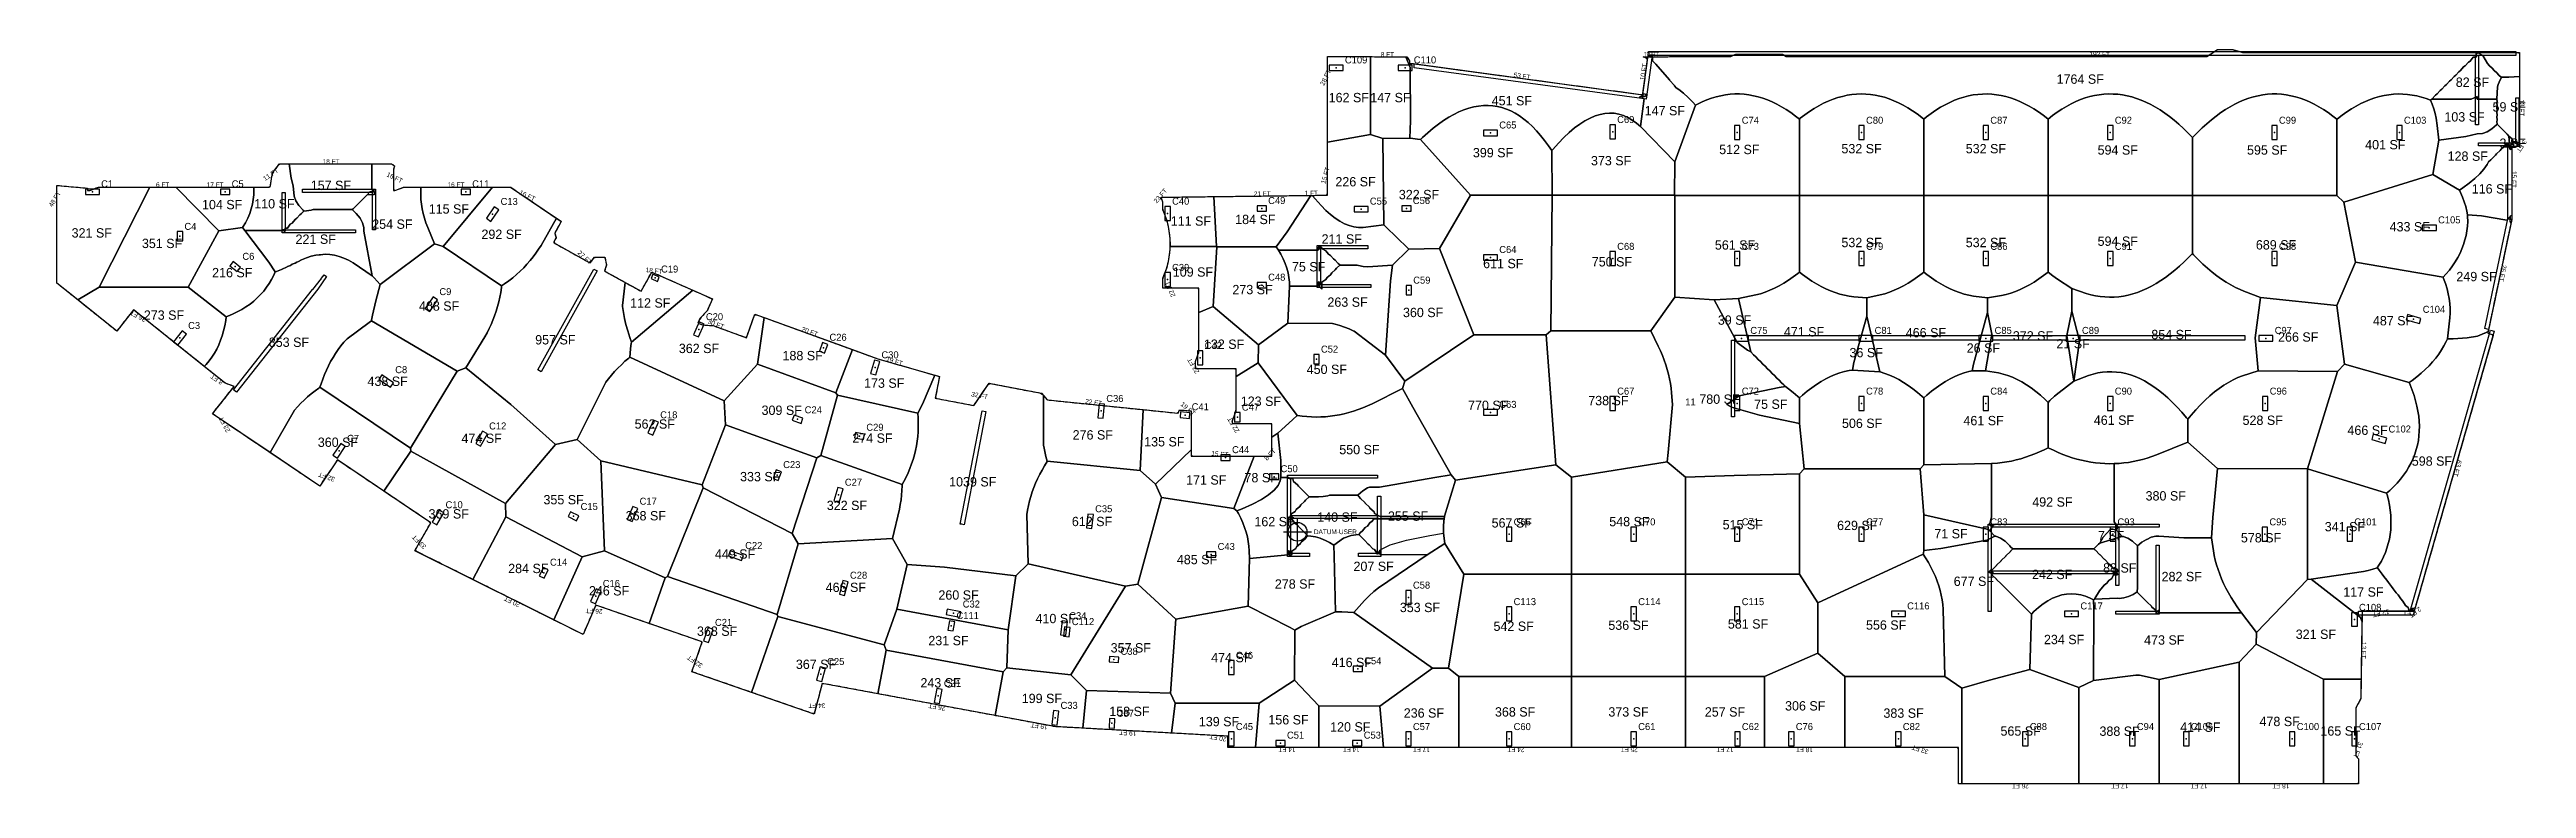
# Model space of a CAD drawing. Header units: metres. Extents: x 3272 to 9634, y 5311 to 56288.
# Drawn here: x 3272 to 9634, y 54389 to 56288 of the extents above; entities that cross this region are included whole.
import ezdxf
from ezdxf.enums import TextEntityAlignment as Align

# ---------------------------------------------------------------- set-up
doc = ezdxf.new("R2010")
doc.units = ezdxf.units.M
for name, color, linetype in [('BOUNDARY', 5, 'Continuous'), ('COL-LABEL', 2, 'Continuous'), ('COLS', 2, 'Continuous'), ('FLOOR NUMBER', 3, 'Continuous'), ('FLOOR_6_AREA_LABELS', 3, 'Continuous'), ('FLOOR_6_BOUNDARY', 5, 'Continuous'), ('FLOOR_6_COLUMNS', 7, 'Continuous'), ('FLOOR_6_DATUM', 4, 'Continuous'), ('FLOOR_6_FASCADE_COLUMNS', 30, 'Continuous'), ('FLOOR_6_FASCADE_WALLS', 4, 'Continuous'), ('FLOOR_6_LARGE_TRIBUTARY', 6, 'Continuous'), ('FLOOR_6_TRIBUTARY_COL_0', 2, 'Continuous'), ('FLOOR_6_TRIBUTARY_COL_1', 2, 'Continuous'), ('FLOOR_6_TRIBUTARY_COL_10', 2, 'Continuous'), ('FLOOR_6_TRIBUTARY_COL_100', 2, 'Continuous'), ('FLOOR_6_TRIBUTARY_COL_101', 2, 'Continuous'), ('FLOOR_6_TRIBUTARY_COL_102', 2, 'Continuous'), ('FLOOR_6_TRIBUTARY_COL_103', 2, 'Continuous'), ('FLOOR_6_TRIBUTARY_COL_104', 2, 'Continuous'), ('FLOOR_6_TRIBUTARY_COL_105', 2, 'Continuous'), ('FLOOR_6_TRIBUTARY_COL_106', 2, 'Continuous'), ('FLOOR_6_TRIBUTARY_COL_107', 2, 'Continuous'), ('FLOOR_6_TRIBUTARY_COL_108', 2, 'Continuous'), ('FLOOR_6_TRIBUTARY_COL_109', 2, 'Continuous'), ('FLOOR_6_TRIBUTARY_COL_11', 2, 'Continuous'), ('FLOOR_6_TRIBUTARY_COL_110', 2, 'Continuous'), ('FLOOR_6_TRIBUTARY_COL_111', 2, 'Continuous'), ('FLOOR_6_TRIBUTARY_COL_112', 2, 'Continuous'), ('FLOOR_6_TRIBUTARY_COL_113', 2, 'Continuous'), ('FLOOR_6_TRIBUTARY_COL_114', 2, 'Continuous'), ('FLOOR_6_TRIBUTARY_COL_12', 2, 'Continuous'), ('FLOOR_6_TRIBUTARY_COL_13', 2, 'Continuous'), ('FLOOR_6_TRIBUTARY_COL_14', 2, 'Continuous'), ('FLOOR_6_TRIBUTARY_COL_15', 2, 'Continuous'), ('FLOOR_6_TRIBUTARY_COL_16', 2, 'Continuous'), ('FLOOR_6_TRIBUTARY_COL_17', 2, 'Continuous'), ('FLOOR_6_TRIBUTARY_COL_18', 2, 'Continuous'), ('FLOOR_6_TRIBUTARY_COL_19', 2, 'Continuous'), ('FLOOR_6_TRIBUTARY_COL_2', 2, 'Continuous'), ('FLOOR_6_TRIBUTARY_COL_20', 2, 'Continuous'), ('FLOOR_6_TRIBUTARY_COL_21', 2, 'Continuous'), ('FLOOR_6_TRIBUTARY_COL_22', 2, 'Continuous'), ('FLOOR_6_TRIBUTARY_COL_23', 2, 'Continuous'), ('FLOOR_6_TRIBUTARY_COL_24', 2, 'Continuous'), ('FLOOR_6_TRIBUTARY_COL_25', 2, 'Continuous'), ('FLOOR_6_TRIBUTARY_COL_26', 2, 'Continuous'), ('FLOOR_6_TRIBUTARY_COL_27', 2, 'Continuous'), ('FLOOR_6_TRIBUTARY_COL_28', 2, 'Continuous'), ('FLOOR_6_TRIBUTARY_COL_29', 2, 'Continuous'), ('FLOOR_6_TRIBUTARY_COL_3', 2, 'Continuous'), ('FLOOR_6_TRIBUTARY_COL_30', 2, 'Continuous'), ('FLOOR_6_TRIBUTARY_COL_31', 2, 'Continuous'), ('FLOOR_6_TRIBUTARY_COL_32', 2, 'Continuous'), ('FLOOR_6_TRIBUTARY_COL_33', 2, 'Continuous'), ('FLOOR_6_TRIBUTARY_COL_34', 2, 'Continuous'), ('FLOOR_6_TRIBUTARY_COL_35', 2, 'Continuous'), ('FLOOR_6_TRIBUTARY_COL_36', 2, 'Continuous'), ('FLOOR_6_TRIBUTARY_COL_37', 2, 'Continuous'), ('FLOOR_6_TRIBUTARY_COL_38', 2, 'Continuous'), ('FLOOR_6_TRIBUTARY_COL_39', 2, 'Continuous'), ('FLOOR_6_TRIBUTARY_COL_4', 2, 'Continuous'), ('FLOOR_6_TRIBUTARY_COL_40', 2, 'Continuous'), ('FLOOR_6_TRIBUTARY_COL_41', 2, 'Continuous'), ('FLOOR_6_TRIBUTARY_COL_42', 2, 'Continuous'), ('FLOOR_6_TRIBUTARY_COL_43', 2, 'Continuous'), ('FLOOR_6_TRIBUTARY_COL_44', 2, 'Continuous'), ('FLOOR_6_TRIBUTARY_COL_45', 2, 'Continuous'), ('FLOOR_6_TRIBUTARY_COL_46', 2, 'Continuous'), ('FLOOR_6_TRIBUTARY_COL_47', 2, 'Continuous'), ('FLOOR_6_TRIBUTARY_COL_48', 2, 'Continuous'), ('FLOOR_6_TRIBUTARY_COL_49', 2, 'Continuous'), ('FLOOR_6_TRIBUTARY_COL_5', 2, 'Continuous'), ('FLOOR_6_TRIBUTARY_COL_50', 2, 'Continuous'), ('FLOOR_6_TRIBUTARY_COL_51', 2, 'Continuous'), ('FLOOR_6_TRIBUTARY_COL_52', 2, 'Continuous'), ('FLOOR_6_TRIBUTARY_COL_53', 2, 'Continuous'), ('FLOOR_6_TRIBUTARY_COL_54', 2, 'Continuous'), ('FLOOR_6_TRIBUTARY_COL_55', 2, 'Continuous'), ('FLOOR_6_TRIBUTARY_COL_56', 2, 'Continuous'), ('FLOOR_6_TRIBUTARY_COL_57', 2, 'Continuous'), ('FLOOR_6_TRIBUTARY_COL_58', 2, 'Continuous'), ('FLOOR_6_TRIBUTARY_COL_59', 2, 'Continuous'), ('FLOOR_6_TRIBUTARY_COL_6', 2, 'Continuous'), ('FLOOR_6_TRIBUTARY_COL_60', 2, 'Continuous'), ('FLOOR_6_TRIBUTARY_COL_61', 2, 'Continuous'), ('FLOOR_6_TRIBUTARY_COL_62', 2, 'Continuous'), ('FLOOR_6_TRIBUTARY_COL_63', 2, 'Continuous'), ('FLOOR_6_TRIBUTARY_COL_64', 2, 'Continuous'), ('FLOOR_6_TRIBUTARY_COL_65', 2, 'Continuous'), ('FLOOR_6_TRIBUTARY_COL_66', 2, 'Continuous'), ('FLOOR_6_TRIBUTARY_COL_67', 2, 'Continuous'), ('FLOOR_6_TRIBUTARY_COL_68', 2, 'Continuous'), ('FLOOR_6_TRIBUTARY_COL_69', 2, 'Continuous'), ('FLOOR_6_TRIBUTARY_COL_7', 2, 'Continuous'), ('FLOOR_6_TRIBUTARY_COL_70', 2, 'Continuous'), ('FLOOR_6_TRIBUTARY_COL_71', 2, 'Continuous'), ('FLOOR_6_TRIBUTARY_COL_72', 2, 'Continuous'), ('FLOOR_6_TRIBUTARY_COL_73', 2, 'Continuous'), ('FLOOR_6_TRIBUTARY_COL_74', 2, 'Continuous'), ('FLOOR_6_TRIBUTARY_COL_75', 2, 'Continuous'), ('FLOOR_6_TRIBUTARY_COL_76', 2, 'Continuous'), ('FLOOR_6_TRIBUTARY_COL_77', 2, 'Continuous'), ('FLOOR_6_TRIBUTARY_COL_78', 2, 'Continuous'), ('FLOOR_6_TRIBUTARY_COL_79', 2, 'Continuous'), ('FLOOR_6_TRIBUTARY_COL_8', 2, 'Continuous'), ('FLOOR_6_TRIBUTARY_COL_80', 2, 'Continuous'), ('FLOOR_6_TRIBUTARY_COL_81', 2, 'Continuous'), ('FLOOR_6_TRIBUTARY_COL_82', 2, 'Continuous'), ('FLOOR_6_TRIBUTARY_COL_83', 2, 'Continuous'), ('FLOOR_6_TRIBUTARY_COL_84', 2, 'Continuous'), ('FLOOR_6_TRIBUTARY_COL_85', 2, 'Continuous'), ('FLOOR_6_TRIBUTARY_COL_86', 2, 'Continuous'), ('FLOOR_6_TRIBUTARY_COL_87', 2, 'Continuous'), ('FLOOR_6_TRIBUTARY_COL_88', 2, 'Continuous'), ('FLOOR_6_TRIBUTARY_COL_89', 2, 'Continuous'), ('FLOOR_6_TRIBUTARY_COL_9', 2, 'Continuous'), ('FLOOR_6_TRIBUTARY_COL_90', 2, 'Continuous'), ('FLOOR_6_TRIBUTARY_COL_91', 2, 'Continuous'), ('FLOOR_6_TRIBUTARY_COL_92', 2, 'Continuous'), ('FLOOR_6_TRIBUTARY_COL_93', 2, 'Continuous'), ('FLOOR_6_TRIBUTARY_COL_94', 2, 'Continuous'), ('FLOOR_6_TRIBUTARY_COL_95', 2, 'Continuous'), ('FLOOR_6_TRIBUTARY_COL_96', 2, 'Continuous'), ('FLOOR_6_TRIBUTARY_COL_97', 2, 'Continuous'), ('FLOOR_6_TRIBUTARY_COL_98', 2, 'Continuous'), ('FLOOR_6_TRIBUTARY_COL_99', 2, 'Continuous'), ('FLOOR_6_WALL_TRIBUTARY_188', 1, 'Continuous'), ('FLOOR_6_WALL_TRIBUTARY_189', 1, 'Continuous'), ('FLOOR_6_WALL_TRIBUTARY_190', 1, 'Continuous'), ('FLOOR_6_WALL_TRIBUTARY_191', 1, 'Continuous'), ('FLOOR_6_WALL_TRIBUTARY_192', 1, 'Continuous'), ('FLOOR_6_WALL_TRIBUTARY_193', 1, 'Continuous'), ('FLOOR_6_WALL_TRIBUTARY_194', 1, 'Continuous'), ('FLOOR_6_WALL_TRIBUTARY_195', 1, 'Continuous'), ('FLOOR_6_WALL_TRIBUTARY_196', 1, 'Continuous'), ('FLOOR_6_WALL_TRIBUTARY_197', 1, 'Continuous'), ('FLOOR_6_WALL_TRIBUTARY_198', 1, 'Continuous'), ('FLOOR_6_WALL_TRIBUTARY_199', 1, 'Continuous'), ('FLOOR_6_WALL_TRIBUTARY_200', 1, 'Continuous'), ('FLOOR_6_WALL_TRIBUTARY_201', 1, 'Continuous'), ('FLOOR_6_WALL_TRIBUTARY_202', 1, 'Continuous'), ('FLOOR_6_WALL_TRIBUTARY_203', 1, 'Continuous'), ('FLOOR_6_WALL_TRIBUTARY_204', 1, 'Continuous'), ('FLOOR_6_WALL_TRIBUTARY_205', 1, 'Continuous'), ('FLOOR_6_WALL_TRIBUTARY_206', 1, 'Continuous'), ('FLOOR_6_WALL_TRIBUTARY_207', 1, 'Continuous'), ('FLOOR_6_WALL_TRIBUTARY_208', 1, 'Continuous'), ('FLOOR_6_WALL_TRIBUTARY_209', 1, 'Continuous'), ('FLOOR_6_WALL_TRIBUTARY_210', 1, 'Continuous'), ('FLOOR_6_WALL_TRIBUTARY_211', 1, 'Continuous'), ('FLOOR_6_WALL_TRIBUTARY_212', 1, 'Continuous'), ('FLOOR_6_WALL_TRIBUTARY_213', 1, 'Continuous'), ('FLOOR_6_WALL_TRIBUTARY_214', 1, 'Continuous'), ('FLOOR_6_WALL_TRIBUTARY_215', 1, 'Continuous'), ('FLOOR_6_WALL_TRIBUTARY_216', 1, 'Continuous'), ('FLOOR_6_WALL_TRIBUTARY_217', 1, 'Continuous'), ('FLOOR_6_WALL_TRIBUTARY_218', 1, 'Continuous'), ('FLOOR_6_WALL_TRIBUTARY_219', 1, 'Continuous'), ('FLOOR_6_WALL_TRIBUTARY_220', 1, 'Continuous'), ('FLOOR_6_WALL_TRIBUTARY_221', 1, 'Continuous'), ('FLOOR_6_WALL_TRIBUTARY_222', 1, 'Continuous'), ('FLOOR_6_WALL_TRIBUTARY_223', 1, 'Continuous'), ('FLOOR_6_WALL_TRIBUTARY_224', 1, 'Continuous'), ('FLOOR_6_WALL_TRIBUTARY_225', 1, 'Continuous'), ('FLOOR_6_WALL_TRIBUTARY_226', 1, 'Continuous'), ('FLOOR_6_WALL_TRIBUTARY_227', 1, 'Continuous'), ('WALL', 4, 'Continuous')]:
    doc.layers.add(name, color=color, linetype=linetype)

msp = doc.modelspace()

# ---------------------------------------------------------------- texts
at = {"layer": 'COL-LABEL'}
for s, p in [('C109', (6599.4, 56252.5)), ('C110', (6776.2, 56252.5)), ('C65', (6995.8, 56085.3)), ('C69', (7298.7, 56099.4)), ('C74', (7618.7, 56097.5)), ('C80', (7938, 56097.5)), ('C87', (8257.2, 56097.5)), ('C92', (8576.9, 56097.5)), ('C99', (8998.6, 56097.5)), ('C103', (9319.7, 56097.5)), ('C1', (3404.4, 55934)), ('C5', (3739.7, 55934)), ('C11', (4357.5, 55934)), ('C13', (4430.5, 55888.8)), ('C40', (6155.4, 55889.6)), ('C49', (6402.2, 55891.1)), ('C55', (6663.4, 55889.6)), ('C56', (6773.8, 55891.1)), ('C4', (3618.4, 55824.7)), ('C105', (9407.4, 55841.4)), ('C6', (3767.2, 55747.8)), ('C39', (6155.4, 55719.3)), ('C64', (6995.8, 55765.3)), ('C68', (7298.7, 55773.4)), ('C73', (7618.7, 55773.4)), ('C79', (7938, 55773.4)), ('C86', (8257.2, 55773.4)), ('C91', (8576.9, 55773.4)), ('C98', (8998.6, 55773.4)), ('C9', (4273.3, 55657.1)), ('C19', (4842.7, 55715.1)), ('C48', (6402.2, 55694.2)), ('C59', (6774.8, 55686.5)), ('C20', (4957.9, 55592.6)), ('C104', (9368, 55611.6)), ('C3', (3627.9, 55570)), ('C26', (5275.3, 55539.8)), ('C75', (7640.7, 55557.4)), ('C81', (7960, 55557.4)), ('C85', (8268.2, 55557.4)), ('C89', (8492.6, 55557.4)), ('C97', (8987.7, 55557.4)), ('C30', (5408.8, 55494.7)), ('C42', (6239.1, 55518.6)), ('C52', (6537.8, 55509.3)), ('C8', (4159.8, 55456.5)), ('C67', (7298.7, 55401.4)), ('C72', (7618.7, 55401.4)), ('C78', (7938, 55401.4)), ('C84', (8257.2, 55401.4)), ('C90', (8576.9, 55401.4)), ('C96', (8974.9, 55401.4)), ('C18', (4840.5, 55340.4)), ('C24', (5211.6, 55353.3)), ('C36', (5986.4, 55382.4)), ('C41', (6205.7, 55361.2)), ('C47', (6334.6, 55360.1)), ('C63', (6995.8, 55367.3)), ('C7', (4036, 55280)), ('C12', (4401, 55311.8)), ('C29', (5370, 55308.4)), ('C102', (9280.1, 55304)), ('C23', (5156.4, 55212.5)), ('C44', (6309.4, 55250.9)), ('C27', (5314.8, 55167.2)), ('C50', (6434, 55201.9)), ('C10', (4289.1, 55109.3)), ('C15', (4636, 55104.7)), ('C17', (4787.6, 55118.4)), ('C35', (5957.7, 55099)), ('C66', (7032.7, 55065.3)), ('C70', (7352.7, 55065.3)), ('C71', (7618.7, 55065.3)), ('C77', (7938, 55065.3)), ('C83', (8257.2, 55065.3)), ('C93', (8583.8, 55065.3)), ('C95', (8974.1, 55065.3)), ('C101', (9192.1, 55065.3)), ('C14', (4557.4, 54961.7)), ('C22', (5058.8, 55004.6)), ('C43', (6272.4, 55002)), ('C16', (4693, 54907.1)), ('C28', (5328, 54928.2)), ('C58', (6774.1, 54902.8)), ('C32', (5617.6, 54854.2)), ('C113', (7032.7, 54860.3)), ('C114', (7352.7, 54860.3)), ('C115', (7618.7, 54860.3)), ('C116', (8043.5, 54849.3)), ('C117', (8488.6, 54849.3)), ('C108', (9204.2, 54845.6)), ('C21', (4981.2, 54807)), ('C111', (5601.6, 54824.5)), ('C34', (5891.2, 54824.1)), ('C112', (5897.8, 54809)), ('C25', (5269.4, 54706.6)), ('C38', (6023, 54732.7)), ('C46', (6319.2, 54722.4)), ('C54', (6649, 54708.2)), ('C31', (5569.1, 54650.3)), ('C33', (5868.8, 54593.7)), ('C37', (6013.2, 54573.4)), ('C45', (6319.2, 54539.2)), ('C51', (6450.5, 54517.2)), ('C53', (6647.7, 54517.2)), ('C57', (6774.1, 54539.2)), ('C60', (7032.7, 54539.2)), ('C61', (7352.7, 54539.2)), ('C62', (7619.1, 54539.2)), ('C76', (7757.5, 54539.2)), ('C82', (8032.5, 54539.2)), ('C88', (8358.6, 54539.2)), ('C94', (8633.6, 54539.2)), ('C106', (8772.1, 54539.2)), ('C100', (9044.3, 54539.2)), ('C107', (9204.2, 54539.2))]:
    msp.add_text(s, height=18, dxfattribs=at).set_placement(p)
at = {"layer": 'FLOOR NUMBER'}
msp.add_text('11', height=18, dxfattribs=at).set_placement((7473.5, 55373.4))
at = {"layer": 'FLOOR_6_AREA_LABELS'}
for s, p in [('1764 SF', (8488.1, 56212.2)), ('82 SF', (9495.7, 56204.3)), ('162 SF', (6609.3, 56164.8)), ('147 SF', (6716.2, 56164.8)), ('451 SF', (7028.1, 56156.7)), ('147 SF', (7421.1, 56131.1)), ('103 SF', (9475.3, 56115.2)), ('59 SF', (9590.1, 56140.9)), ('401 SF', (9271.8, 56043.7)), ('3 SF', (9599, 56047.5)), ('399 SF', (6979.8, 56023.2)), ('373 SF', (7283.1, 56002.6)), ('512 SF', (7612.5, 56031.4)), ('532 SF', (7926.5, 56033.5)), ('532 SF', (8245.8, 56033.5)), ('594 SF', (8584.5, 56030.1)), ('595 SF', (8968.3, 56030)), ('128 SF', (9483.6, 56014.2)), ('157 SF', (3994.6, 55939.1)), ('226 SF', (6626.6, 55948.5)), ('322 SF', (6789.6, 55915.5)), ('116 SF', (9545.6, 55930.2)), ('104 SF', (3715.2, 55889.7)), ('110 SF', (3849.4, 55891.8)), ('115 SF', (4297.6, 55878.5)), ('184 SF', (6369.2, 55851.6)), ('321 SF', (3380.3, 55817)), ('351 SF', (3560.9, 55790)), ('221 SF', (3955.5, 55800.8)), ('254 SF', (4152.5, 55839.5)), ('292 SF', (4433.1, 55813.5)), ('111 SF', (6203.7, 55847.5)), ('211 SF', (6591.2, 55801.4)), ('532 SF', (7926.5, 55792.3)), ('532 SF', (8245.8, 55792.3)), ('594 SF', (8584.5, 55795.7)), ('433 SF', (9334.6, 55832.8)), ('75 SF', (6506.1, 55730)), ('611 SF', (7006.1, 55738.3)), ('750 SF', (7285.2, 55742.7)), ('561 SF', (7601.4, 55785.9)), ('689 SF', (8991.1, 55786.3)), ('216 SF', (3741.2, 55714.9)), ('109 SF', (6209, 55716.5)), ('273 SF', (6362.1, 55671.3)), ('249 SF', (9506.1, 55704.8)), ('273 SF', (3565.8, 55605.7)), ('468 SF', (4272.5, 55629.1)), ('112 SF', (4815, 55636.9)), ('263 SF', (6606.1, 55639.1)), ('360 SF', (6800.2, 55612.5)), ('853 SF', (3886.8, 55536)), ('957 SF', (4571.1, 55542.3)), ('39 SF', (7600.1, 55592.9)), ('471 SF', (7778.6, 55562.8)), ('466 SF', (8091.8, 55560.6)), ('372 SF', (8366.8, 55552.3)), ('854 SF', (8722.5, 55555.8)), ('266 SF', (9048.1, 55549.5)), ('487 SF', (9291.7, 55591.3)), ('362 SF', (4940.1, 55520.1)), ('188 SF', (5206.4, 55501.6)), ('132 SF', (6288.9, 55530.9)), ('36 SF', (7938.3, 55509.3)), ('26 SF', (8239.4, 55521.1)), ('21 SF', (8469.9, 55532.3)), ('438 SF', (4140.3, 55435.7)), ('173 SF', (5415.9, 55430.9)), ('450 SF', (6552.9, 55466.4)), ('309 SF', (5152.6, 55361.2)), ('123 SF', (6383.6, 55384.4)), ('770 SF', (6967.4, 55373.9)), ('738 SF', (7276.1, 55386.1)), ('780 SF', (7561.4, 55389.7)), ('75 SF', (7693.3, 55376.8)), ('360 SF', (4012.7, 55279)), ('474 SF', (4381.8, 55289.1)), ('562 SF', (4826.5, 55325.8)), ('274 SF', (5385.7, 55289.5)), ('276 SF', (5951.7, 55297.9)), ('135 SF', (6135.4, 55280.2)), ('506 SF', (7927.9, 55327.7)), ('461 SF', (8239.9, 55334.6)), ('461 SF', (8574.8, 55335.7)), ('528 SF', (8956.9, 55335.5)), ('466 SF', (9226.3, 55309.9)), ('550 SF', (6636.6, 55260.1)), ('598 SF', (9391.6, 55230.6)), ('333 SF', (5097.4, 55190.6)), ('1039 SF', (5643.3, 55177.3)), ('171 SF', (6243.1, 55182.1)), ('78 SF', (6384.2, 55187.9)), ('369 SF', (4297.2, 55094.9)), ('355 SF', (4592.4, 55131.3)), ('368 SF', (4803.5, 55090.1)), ('322 SF', (5320.2, 55116.7)), ('255 SF', (6761.5, 55089.1)), ('492 SF', (8416.7, 55125.4)), ('380 SF', (8707.8, 55141.2)), ('612 SF', (5949.7, 55075.3)), ('162 SF', (6418.5, 55075)), ('140 SF', (6580, 55086.6)), ('567 SF', (7027.9, 55071.8)), ('548 SF', (7330.1, 55075)), ('515 SF', (7621.3, 55067)), ('629 SF', (7915.4, 55065.2)), ('71 SF', (8156.1, 55043.9)), ('7 SF', (8567.4, 55038.7)), ('578 SF', (8952.6, 55033.5)), ('341 SF', (9168, 55062)), ('449 SF', (5032.7, 54991.7)), ('485 SF', (6219.4, 54977.5)), ('284 SF', (4501.7, 54954.6)), ('246 SF', (4709.1, 54897.2)), ('466 SF', (5317.3, 54906.1)), ('278 SF', (6471.1, 54914.7)), ('207 SF', (6673.1, 54960.1)), ('677 SF', (8214.9, 54921.7)), ('242 SF', (8416.1, 54939.2)), ('88 SF', (8589.7, 54955.9)), ('282 SF', (8748.9, 54933.8)), ('260 SF', (5606.9, 54886.4)), ('353 SF', (6792.1, 54854.4)), ('117 SF', (9215.6, 54894.1)), ('368 SF', (4986.7, 54793.4)), ('231 SF', (5581, 54769.3)), ('410 SF', (5856.3, 54825.9)), ('542 SF', (7032.8, 54806.1)), ('536 SF', (7327.7, 54808.8)), ('581 SF', (7634.8, 54812)), ('556 SF', (7989.6, 54809.2)), ('234 SF', (8446.7, 54772)), ('473 SF', (8704.1, 54770.8)), ('321 SF', (9093.5, 54785.5)), ('367 SF', (5240.7, 54708.3)), ('357 SF', (6049.3, 54750.6)), ('474 SF', (6307.5, 54725.5)), ('416 SF', (6617.2, 54713.1)), ('243 SF', (5560.7, 54660.7)), ('199 SF', (5820.9, 54620.6)), ('158 SF', (6045.8, 54587.2)), ('236 SF', (6802.2, 54583.2)), ('368 SF', (7036.5, 54585.9)), ('373 SF', (7327.8, 54585.9)), ('257 SF', (7575.6, 54585.9)), ('306 SF', (7781.7, 54601.5)), ('383 SF', (8034.4, 54582.8)), ('139 SF', (6275.9, 54561)), ('156 SF', (6454.4, 54565.7)), ('120 SF', (6613.1, 54547.4)), ('565 SF', (8335.1, 54536.8)), ('388 SF', (8589.3, 54536.4)), ('414 SF', (8796.6, 54546.7)), ('478 SF', (9000.4, 54561.4)), ('165 SF', (9156.9, 54537))]:
    msp.add_text(s, height=24, dxfattribs=at).set_placement(p, align=Align.MIDDLE_CENTER)
at = {"layer": 'FLOOR_6_DATUM'}
msp.add_text('DATUM·USER', height=12, dxfattribs=at).set_placement((6519.6, 55042.8))
at = {"layer": 'FLOOR_6_FASCADE_COLUMNS'}
for s, rotation, p in [('8 FT', -0.16847, (6708.6, 56275.7)), ('28 FT', 63.81216, (6549.6, 56216.3)), ('23 FT', 49.04968, (6125.3, 55912.3)), ('15 FT', 74.0263, (6549.2, 55964.6)), ('48 FT', 57.88114, (3285.2, 55903.8)), ('16 FT', -25.92535, (4499.1, 55912.9)), ('21 FT', 0.7038, (6387.1, 55917.9)), ('18 FT', -6.30426, (4824.8, 55720.1)), ('22 FT', 113.54852, (6150.5, 55672.4)), ('36 FT', 152.41378, (3499.1, 55602.8)), ('30 FT', -21.01106, (4983.7, 55582.5)), ('20 FT', -19.97248, (5224.6, 55563.3)), ('19 FT', -17.21594, (5442.3, 55487.3)), ('23 FT', 120.24753, (6210, 55475.3)), ('22 FT', -7.82797, (5953.8, 55381.7)), ('19 FT', -40.81823, (6196.3, 55365.1)), ('22 FT', 120.39453, (6312.9, 55323.2)), ('15 FT', -5.56547, (6277.8, 55248.7)), ('8 FT', 45.17413, (6407, 55247.2)), ('32 FT', 161.03928, (3983.5, 55189.7)), ('33 FT', 135.03979, (4221.3, 55022.5)), ('20 FT', 153.47519, (4460.2, 54869)), ('26 FT', 177.78769, (4670.6, 54845)), ('32 FT', 145.91112, (4929.4, 54715.3)), ('13 FT', -90.90679, (9216.5, 54744.2)), ('34 FT', 179.17117, (5243, 54602)), ('26 FT', 169.46405, (5551.5, 54598.2)), ('19 FT', 171.8501, (5814.2, 54549.4)), ('19 FT', 176.84021, (6041.8, 54531.6)), ('20 FT', 170.08945, (6273.5, 54518.9)), ('14 FT', 180, (6450.8, 54488.5)), ('14 FT', 180, (6615.8, 54488.5)), ('17 FT', 180, (6795.8, 54488.5)), ('24 FT', 180, (7038.8, 54488.5)), ('25 FT', 180, (7329.8, 54488.5)), ('17 FT', 180, (7575.8, 54488.5)), ('18 FT', 180, (7779.8, 54488.5)), ('33 FT', 162.56389, (8076.9, 54488.8)), ('31 FT', -110.0497, (9201.7, 54488.2)), ('26 FT', 180, (8334.6, 54395.3)), ('17 FT', 180, (8589.6, 54395.3)), ('17 FT', 180, (8793.6, 54395.3)), ('18 FT', 180, (9003.6, 54395.3))]:
    msp.add_text(s, height=12, rotation=rotation, dxfattribs=at).set_placement(p, align=Align.MIDDLE_CENTER)
for s, p in [('6 FT', (3562.4, 55940.9)), ('17 FT', (3697.4, 55940.9)), ('16 FT', (4315.9, 55940.9))]:
    msp.add_text(s, height=12, dxfattribs=at).set_placement(p, align=Align.MIDDLE_CENTER)
at = {"layer": 'FLOOR_6_FASCADE_WALLS'}
for s, rotation, p in [('10 FT', 80.56302, (7366.3, 56230.7)), ('1 FT', 0.15558, (7383.5, 56275.7)), ('1 FT', 0.15558, (7389.5, 56275.7)), ('192 FT', -1.37242, (8538.1, 56276.3)), ('53 FT', -8.97161, (7054.3, 56220.2)), ('13 FT', -90, (9622.8, 56138.5)), ('3 FT', -123.42953, (9621.8, 56040)), ('11 FT', 33.26461, (3840, 55967.1)), ('16 FT', -25.79868, (4158.4, 55959.1)), ('15 FT', -91.9169, (9602.6, 55954.3)), ('1 FT', 0.7038, (6513.1, 55919.4)), ('27 FT', -43.19041, (4646.9, 55753.9)), ('26 FT', -101.40061, (9573.6, 55713.4)), ('8 FT', 146.16685, (3701.4, 55440.4)), ('32 FT', -10.76459, (5660.9, 55399.1)), ('23 FT', 118.0766, (3721.4, 55324.5)), ('63 FT', -104.77837, (9457.2, 55211.8)), ('12 FT', -167.77334, (9260.7, 54839.3)), ('2 FT', -143.12522, (9348.6, 54841.7)), ('1 FT', 180, (9334.1, 54839.1))]:
    msp.add_text(s, height=12, rotation=rotation, dxfattribs=at).set_placement(p, align=Align.MIDDLE_CENTER)
msp.add_text('18 FT', height=12, dxfattribs=at).set_placement((3995, 56000.3), align=Align.MIDDLE_CENTER)

# ---------------------------------------------------------------- linework, layer by layer
at = {"layer": 'BOUNDARY'}
msp.add_lwpolyline([(3746.2, 55422.6), (3723.3, 55430.5), (3487.7, 55619.5), (3444.4, 55564.5), (3290.3, 55688.1), (3290.3, 55939.1), (3369.3, 55931.9), (3369.3, 55925.9), (3375.3, 55925.9), (3398.2, 55934.9), (3836.2, 55934.9), (3838.6, 55935.6), (3844.8, 55971), (3862.3, 55994.3), (4150.3, 55994.3), (4157.8, 55989.7), (4155.7, 55980.6), (4155.7, 55925.9), (4159.2, 55925.9), (4182.8, 55934.9), (4456.2, 55934.9), (4586.2, 55846.7), (4569.5, 55816.6), (4573.4, 55805), (4566.2, 55792.1), (4658.2, 55741), (4660.8, 55739.8), (4671.7, 55754.2), (4698.6, 55754.3), (4702.5, 55733.9), (4697.2, 55719.9), (4699.2, 55718.2), (4791.5, 55667), (4819, 55716.4), (4974.7, 55647.3), (4961.2, 55616.8), (4942.7, 55597.4), (4937.3, 55585.2), (4950.3, 55580.3), (4976.6, 55578.7), (5061.8, 55547.7), (5083.7, 55608.1), (5399.1, 55493.5), (5557.9, 55447.9), (5547.2, 55392.3), (5646.1, 55373.3), (5685.4, 55430.6), (5820, 55404.7), (5835.1, 55387.7), (6170.8, 55353.7), (6174.7, 55362.4), (6204.8, 55359.3), (6204.8, 55242.8), (6411.2, 55242.8), (6411.2, 55326.2), (6310.8, 55326.2), (6310.8, 55335.1), (6319.8, 55359.9), (6319.8, 55467.9), (6215.2, 55467.9), (6215.2, 55486.4), (6224.2, 55510.2), (6224.2, 55674.8), (6131.8, 55674.8), (6131.8, 55700.9, 0.217956), (6131.8, 55876.2), (6131.8, 55896.1), (6127, 55908.7), (6555, 55913.9), (6555, 56258), (6554.7, 56270.2), (6758, 56269.6), (6765.3, 56259.3), (6765.3, 56252), (6775.5, 56252), (7364.4, 56172), (7376.6, 56262.1), (7376.8, 56265), (7365.5, 56269.7), (7590.4, 56270.3), (7603.7, 56276.3), (7723.7, 56276.3), (7733.4, 56270.3), (8813.3, 56270.3), (8840.8, 56288.3), (8879.8, 56288.2), (8905.3, 56280.9), (9616.8, 56280.9), (9616.8, 56038.8), (9596.6, 56038.8), (9596.6, 55851.7), (9534.9, 55558.9), (9549, 55554.8), (9346.1, 54845.1), (9214.3, 54845.1), (9212.1, 54844.1), (9208.6, 54619.6), (9196.1, 54596.8), (9196.1, 54472.8), (9203.3, 54465.6), (9203.3, 54401.3), (8175.1, 54401.3), (8175.1, 54494.5), (6298.7, 54494.5), (6298.7, 54523.5), (5854.6, 54548), (5256.6, 54659.2), (5235.8, 54580.4), (4922, 54689.1), (4948.5, 54765.7), (4675, 54860.5), (4642.3, 54784.8), (4210.6, 55000.3), (4212, 55003), (4251.3, 55071.9), (4011.2, 55233.6), (3965.9, 55166.3), (3690.4, 55351.7)], format="xyb", close=True, dxfattribs=at)
at = {"layer": 'COLS'}
for points in [[(6594.9, 56234), (6594.9, 56248), (6558.9, 56248), (6558.9, 56234)], [(6771.7, 56234), (6771.7, 56248), (6735.7, 56248), (6735.7, 56234)], [(6991.3, 56066.8), (6991.3, 56080.8), (6955.3, 56080.8), (6955.3, 56066.8)], [(7280.2, 56058.9), (7294.2, 56058.9), (7294.2, 56094.9), (7280.2, 56094.9)], [(7600.2, 56057), (7614.2, 56057), (7614.2, 56093), (7600.2, 56093)], [(7919.5, 56057), (7933.5, 56057), (7933.5, 56093), (7919.5, 56093)], [(8238.7, 56057), (8252.7, 56057), (8252.7, 56093), (8238.7, 56093)], [(8558.4, 56057), (8572.4, 56057), (8572.4, 56093), (8558.4, 56093)], [(8980.1, 56057), (8994.1, 56057), (8994.1, 56093), (8980.1, 56093)], [(9301.2, 56057), (9315.2, 56057), (9315.2, 56093), (9301.2, 56093)], [(3363.9, 55929.5), (3363.9, 55915.5), (3399.9, 55915.5), (3399.9, 55929.5)], [(3735.2, 55915.5), (3735.2, 55929.5), (3711.2, 55929.5), (3711.2, 55915.5)], [(4353, 55915.5), (4353, 55929.5), (4329, 55929.5), (4329, 55915.5)], [(4394.2, 55854.5), (4405.8, 55846.6), (4426, 55876.4), (4414.4, 55884.3)], [(6150.9, 55885.1), (6136.9, 55885.1), (6136.9, 55849.1), (6150.9, 55849.1)], [(6397.7, 55872.6), (6397.7, 55886.6), (6373.7, 55886.6), (6373.7, 55872.6)], [(6658.9, 55871.1), (6658.9, 55885.1), (6622.9, 55885.1), (6622.9, 55871.1)], [(6769.3, 55872.6), (6769.3, 55886.6), (6745.3, 55886.6), (6745.3, 55872.6)], [(3599.9, 55796.2), (3613.9, 55796.2), (3613.9, 55820.2), (3599.9, 55820.2)], [(9402.9, 55822.9), (9402.9, 55836.9), (9366.9, 55836.9), (9366.9, 55822.9)], [(3754, 55717.4), (3762.7, 55728.4), (3743.8, 55743.3), (3735.2, 55732.3)], [(6991.3, 55746.8), (6991.3, 55760.8), (6955.3, 55760.8), (6955.3, 55746.8)], [(7280.2, 55732.9), (7294.2, 55732.9), (7294.2, 55768.9), (7280.2, 55768.9)], [(7600.2, 55732.9), (7614.2, 55732.9), (7614.2, 55768.9), (7600.2, 55768.9)], [(7919.5, 55732.9), (7933.5, 55732.9), (7933.5, 55768.9), (7919.5, 55768.9)], [(8238.7, 55732.9), (8252.7, 55732.9), (8252.7, 55768.9), (8238.7, 55768.9)], [(8558.4, 55732.9), (8572.4, 55732.9), (8572.4, 55768.9), (8558.4, 55768.9)], [(8980.1, 55732.9), (8994.1, 55732.9), (8994.1, 55768.9), (8980.1, 55768.9)], [(4821.8, 55710.6), (4816.9, 55699.6), (4833.4, 55692.3), (4838.2, 55703.3)], [(6150.9, 55714.8), (6136.9, 55714.8), (6136.9, 55678.8), (6150.9, 55678.8)], [(6397.7, 55675.7), (6397.7, 55689.7), (6373.7, 55689.7), (6373.7, 55675.7)], [(6770.3, 55682), (6756.3, 55682), (6756.3, 55658), (6770.3, 55658)], [(4237, 55622.8), (4248.6, 55615), (4268.8, 55644.8), (4257.2, 55652.6)], [(3590.2, 55537.2), (3601.2, 55528.6), (3623.4, 55556.9), (3612.4, 55565.5)], [(4926, 55555.2), (4938.7, 55549.5), (4953.4, 55582.4), (4940.6, 55588.1)], [(7636.2, 55538.9), (7636.2, 55552.9), (7600.2, 55552.9), (7600.2, 55538.9)], [(7955.5, 55538.9), (7955.5, 55552.9), (7919.5, 55552.9), (7919.5, 55538.9)], [(8263.7, 55538.9), (8263.7, 55552.9), (8227.7, 55552.9), (8227.7, 55538.9)], [(8488.1, 55538.9), (8488.1, 55552.9), (8452.1, 55552.9), (8452.1, 55538.9)], [(8983.2, 55538.9), (8983.2, 55552.9), (8947.2, 55552.9), (8947.2, 55538.9)], [(9359.7, 55583.8), (9363.5, 55597.2), (9328.9, 55607.1), (9325.1, 55593.7)], [(5270.8, 55530.5), (5257.7, 55535.3), (5249.5, 55512.7), (5262.6, 55507.9)], [(5380.9, 55455.6), (5394.3, 55451.8), (5404.3, 55486.4), (5390.8, 55490.2)], [(6234.6, 55514.1), (6220.6, 55514.1), (6220.6, 55478.1), (6234.6, 55478.1)], [(6533.3, 55504.8), (6519.3, 55504.8), (6519.3, 55480.8), (6533.3, 55480.8)], [(4147.5, 55420.3), (4155.3, 55431.9), (4125.5, 55452), (4117.6, 55440.4)], [(5964.4, 55342.1), (5978.3, 55340.7), (5981.9, 55376.5), (5968, 55377.9)], [(6199.8, 55340.3), (6201.2, 55354.3), (6177.3, 55356.7), (6175.9, 55342.8)], [(6316.1, 55331.6), (6330.1, 55331.6), (6330.1, 55355.6), (6316.1, 55355.6)], [(6991.3, 55348.8), (6991.3, 55362.8), (6955.3, 55362.8), (6955.3, 55348.8)], [(7280.2, 55360.9), (7294.2, 55360.9), (7294.2, 55396.9), (7280.2, 55396.9)], [(7600.2, 55360.9), (7614.2, 55360.9), (7614.2, 55396.9), (7600.2, 55396.9)], [(7919.5, 55360.9), (7933.5, 55360.9), (7933.5, 55396.9), (7919.5, 55396.9)], [(8238.7, 55360.9), (8252.7, 55360.9), (8252.7, 55396.9), (8238.7, 55396.9)], [(8558.4, 55360.9), (8572.4, 55360.9), (8572.4, 55396.9), (8558.4, 55396.9)], [(8956.4, 55360.9), (8970.4, 55360.9), (8970.4, 55396.9), (8956.4, 55396.9)], [(4366.5, 55276.1), (4378.7, 55269.1), (4396.5, 55300.4), (4384.4, 55307.3)], [(4808.6, 55303), (4821.4, 55297.3), (4836, 55330.2), (4823.2, 55335.9)], [(5184.6, 55348.8), (5179.8, 55335.7), (5202.4, 55327.5), (5207.1, 55340.6)], [(5362.9, 55285.6), (5365.5, 55299.4), (5341.9, 55303.9), (5339.3, 55290.1)], [(9271.7, 55276.1), (9275.6, 55289.6), (9241, 55299.5), (9237.1, 55286)], [(3999.8, 55245.6), (4011.4, 55237.8), (4031.5, 55267.6), (4019.9, 55275.5)], [(6304.9, 55232.4), (6304.9, 55246.4), (6280.9, 55246.4), (6280.9, 55232.4)], [(5151.9, 55203.2), (5138.7, 55208), (5130.5, 55185.5), (5143.7, 55180.7)], [(6429.5, 55183.4), (6429.5, 55197.4), (6405.5, 55197.4), (6405.5, 55183.4)], [(4254.6, 55073.5), (4266.8, 55066.6), (4284.6, 55097.8), (4272.4, 55104.8)], [(4625.2, 55077), (4631.5, 55089.5), (4610, 55100.2), (4603.7, 55087.7)], [(4756, 55080.8), (4768.8, 55075.3), (4783.1, 55108.3), (4770.3, 55113.9)], [(5286.9, 55128.1), (5300.4, 55124.2), (5310.3, 55158.8), (5296.9, 55162.7)], [(5935.7, 55058.7), (5949.6, 55057.3), (5953.2, 55093.1), (5939.3, 55094.5)], [(7028.2, 55060.8), (7014.2, 55060.8), (7014.2, 55024.8), (7028.2, 55024.8)], [(7348.2, 55060.8), (7334.2, 55060.8), (7334.2, 55024.8), (7348.2, 55024.8)], [(7600.2, 55024.8), (7614.2, 55024.8), (7614.2, 55060.8), (7600.2, 55060.8)], [(7919.5, 55024.8), (7933.5, 55024.8), (7933.5, 55060.8), (7919.5, 55060.8)], [(8238.7, 55024.8), (8252.7, 55024.8), (8252.7, 55060.8), (8238.7, 55060.8)], [(8565.3, 55024.8), (8579.3, 55024.8), (8579.3, 55060.8), (8565.3, 55060.8)], [(8955.6, 55024.8), (8969.6, 55024.8), (8969.6, 55060.8), (8955.6, 55060.8)], [(9173.6, 55024.8), (9187.6, 55024.8), (9187.6, 55060.8), (9173.6, 55060.8)], [(5049.7, 54975.1), (5054.3, 54988.3), (5020.3, 55000.1), (5015.7, 54986.9)], [(6267.9, 54983.5), (6267.9, 54997.5), (6243.9, 54997.5), (6243.9, 54983.5)], [(4552.9, 54950.9), (4540.4, 54957.2), (4529.7, 54935.7), (4542.2, 54929.5)], [(5300.8, 54888.9), (5314.3, 54885.3), (5323.5, 54920.1), (5310, 54923.7)], [(4661.4, 54869.6), (4674.2, 54864), (4688.5, 54897.1), (4675.6, 54902.6)], [(5610.5, 54829.3), (5613.1, 54843.1), (5577.7, 54849.7), (5575.1, 54835.9)], [(6755.6, 54862.3), (6769.6, 54862.3), (6769.6, 54898.3), (6755.6, 54898.3)], [(7028.2, 54855.8), (7014.2, 54855.8), (7014.2, 54819.8), (7028.2, 54819.8)], [(7348.2, 54855.8), (7334.2, 54855.8), (7334.2, 54819.8), (7348.2, 54819.8)], [(7600.2, 54819.8), (7614.2, 54819.8), (7614.2, 54855.8), (7600.2, 54855.8)], [(4951.7, 54768.5), (4964.9, 54763.9), (4976.7, 54797.9), (4963.5, 54802.5)], [(5597.1, 54817.5), (5583.4, 54820), (5579, 54796.4), (5592.7, 54793.9)], [(5868.8, 54783.8), (5882.7, 54782.3), (5886.7, 54818.1), (5872.8, 54819.6)], [(5876.7, 54780.7), (5890.7, 54779.1), (5893.3, 54803), (5879.4, 54804.5)], [(8039, 54830.8), (8039, 54844.8), (8003, 54844.8), (8003, 54830.8)], [(8484.1, 54830.8), (8484.1, 54844.8), (8448.1, 54844.8), (8448.1, 54830.8)], [(9199.7, 54841.1), (9199.7, 54805.1), (9185.7, 54805.1), (9185.7, 54841.1)], [(6017.7, 54712.9), (6018.5, 54726.9), (5994.5, 54728.2), (5993.7, 54714.2)], [(5242.1, 54667.3), (5255.6, 54663.8), (5264.9, 54698.6), (5251.3, 54702.1)], [(6300.7, 54681.9), (6314.7, 54681.9), (6314.7, 54717.9), (6300.7, 54717.9)], [(6644.5, 54689.7), (6644.5, 54703.7), (6620.5, 54703.7), (6620.5, 54689.7)], [(5544.2, 54610.4), (5558, 54607.8), (5564.6, 54643.2), (5550.8, 54645.8)], [(5846.4, 54553.4), (5860.3, 54551.9), (5864.3, 54587.7), (5850.4, 54589.2)], [(6008.7, 54568.1), (5994.7, 54568.9), (5993.4, 54545), (6007.4, 54544.2)], [(6300.7, 54498.7), (6314.7, 54498.7), (6314.7, 54534.7), (6300.7, 54534.7)], [(6755.6, 54498.7), (6769.6, 54498.7), (6769.6, 54534.7), (6755.6, 54534.7)], [(7014.2, 54498.7), (7028.2, 54498.7), (7028.2, 54534.7), (7014.2, 54534.7)], [(7334.2, 54498.7), (7348.2, 54498.7), (7348.2, 54534.7), (7334.2, 54534.7)], [(7600.6, 54498.7), (7614.6, 54498.7), (7614.6, 54534.7), (7600.6, 54534.7)], [(7739, 54498.7), (7753, 54498.7), (7753, 54534.7), (7739, 54534.7)], [(8014, 54498.7), (8028, 54498.7), (8028, 54534.7), (8014, 54534.7)], [(8340.1, 54498.7), (8354.1, 54498.7), (8354.1, 54534.7), (8340.1, 54534.7)], [(8615.1, 54498.7), (8629.1, 54498.7), (8629.1, 54534.7), (8615.1, 54534.7)], [(8753.6, 54498.7), (8767.6, 54498.7), (8767.6, 54534.7), (8753.6, 54534.7)], [(9025.8, 54498.7), (9039.8, 54498.7), (9039.8, 54534.7), (9025.8, 54534.7)], [(9185.7, 54498.7), (9199.7, 54498.7), (9199.7, 54534.7), (9185.7, 54534.7)], [(6446, 54498.7), (6446, 54512.7), (6422, 54512.7), (6422, 54498.7)], [(6643.2, 54498.7), (6643.2, 54512.7), (6619.2, 54512.7), (6619.2, 54498.7)]]:
    msp.add_lwpolyline(points, close=True, dxfattribs=at)
at = {"layer": 'FLOOR_6_BOUNDARY'}
msp.add_lwpolyline([(3746.2, 55422.6), (3723.3, 55430.5), (3487.7, 55619.5), (3444.4, 55564.5), (3290.3, 55688.1), (3290.3, 55939.1), (3369.3, 55931.9), (3369.3, 55925.9), (3375.3, 55925.9), (3398.2, 55934.9), (3836.2, 55934.9), (3838.6, 55935.6), (3844.8, 55971), (3862.3, 55994.3), (4150.3, 55994.3), (4157.8, 55989.7), (4155.7, 55980.6), (4155.7, 55925.9), (4159.2, 55925.9), (4182.8, 55934.9), (4456.2, 55934.9), (4586.2, 55846.7), (4569.5, 55816.6), (4573.4, 55805), (4566.2, 55792.1), (4658.2, 55741), (4660.8, 55739.8), (4671.7, 55754.2), (4698.6, 55754.3), (4702.5, 55733.9), (4697.2, 55719.9), (4699.2, 55718.2), (4791.5, 55667), (4819, 55716.4), (4974.7, 55647.3), (4961.2, 55616.8), (4942.7, 55597.4), (4937.3, 55585.2), (4950.3, 55580.3), (4976.6, 55578.7), (5061.8, 55547.7), (5083.7, 55608.1), (5399.1, 55493.5), (5557.9, 55447.9), (5547.2, 55392.3), (5646.1, 55373.3), (5685.4, 55430.6), (5820, 55404.7), (5835.1, 55387.7), (6170.8, 55353.7), (6174.7, 55362.4), (6204.8, 55359.3), (6204.8, 55242.8), (6411.2, 55242.8), (6411.2, 55326.2), (6310.8, 55326.2), (6310.8, 55335.1), (6319.8, 55359.9), (6319.8, 55467.9), (6215.2, 55467.9), (6215.2, 55486.4), (6224.2, 55510.2), (6224.2, 55674.8), (6131.8, 55674.8), (6131.8, 55700.9), (6136.2, 55711.3), (6140.1, 55721.9), (6143.4, 55732.7), (6146.1, 55743.7), (6148.2, 55754.8), (6149.7, 55766), (6150.6, 55777.2), (6150.9, 55788.5), (6150.6, 55799.8), (6149.7, 55811.1), (6148.2, 55822.3), (6146.1, 55833.4), (6143.4, 55844.3), (6140.1, 55855.1), (6136.2, 55865.8), (6131.8, 55876.2), (6131.8, 55896.1), (6127, 55908.7), (6555, 55913.9), (6555, 56258), (6554.7, 56270.2), (6758, 56269.6), (6765.3, 56259.3), (6765.3, 56252), (6775.5, 56252), (7364.4, 56172), (7376.6, 56262.1), (7376.8, 56265), (7365.5, 56269.7), (7590.4, 56270.3), (7603.7, 56276.3), (7723.7, 56276.3), (7733.4, 56270.3), (8813.3, 56270.3), (8840.8, 56288.3), (8879.8, 56288.2), (8905.3, 56280.9), (9616.8, 56280.9), (9616.8, 56038.8), (9596.6, 56038.8), (9596.6, 55851.7), (9534.9, 55558.9), (9549, 55554.8), (9346.1, 54845.1), (9214.3, 54845.1), (9212.1, 54844.1), (9208.6, 54619.6), (9196.1, 54596.8), (9196.1, 54472.8), (9203.3, 54465.6), (9203.3, 54401.3), (8175.1, 54401.3), (8175.1, 54494.5), (6298.7, 54494.5), (6298.7, 54523.5), (5854.6, 54548), (5256.6, 54659.2), (5235.8, 54580.4), (4922, 54689.1), (4948.5, 54765.7), (4675, 54860.5), (4642.3, 54784.8), (4210.6, 55000.3), (4212, 55003), (4251.3, 55071.9), (4011.2, 55233.6), (3965.9, 55166.3), (3690.4, 55351.7), (3746.2, 55422.6)], close=True, dxfattribs=at)
at = {"layer": 'FLOOR_6_COLUMNS'}
for p in [(6576.9, 56241), (6753.7, 56241), (6973.3, 56073.8), (7287.2, 56076.9), (7607.2, 56075), (7926.5, 56075), (8245.7, 56075), (8565.4, 56075), (8987.1, 56075), (9308.2, 56075), (3381.9, 55922.5), (3723.2, 55922.5), (4341, 55922.5), (4410.1, 55865.4), (6143.9, 55867.1), (6385.7, 55879.6), (6640.9, 55878.1), (6757.3, 55879.6), (3606.9, 55808.2), (9384.9, 55829.9), (6973.3, 55753.8), (7287.2, 55750.9), (7607.2, 55750.9), (7926.5, 55750.9), (8245.7, 55750.9), (8565.4, 55750.9), (8987.1, 55750.9), (3748.9, 55730.4), (4827.6, 55701.5), (6143.9, 55696.8), (6385.7, 55682.7), (4252.9, 55633.8), (6763.3, 55670), (3606.8, 55547), (4939.7, 55568.8), (7618.2, 55545.9), (7937.5, 55545.9), (8245.7, 55545.9), (8470.1, 55545.9), (8965.2, 55545.9), (9344.3, 55595.4), (5260.2, 55521.6), (6227.6, 55496.1), (6526.3, 55492.8), (4136.5, 55436.1), (5392.6, 55471), (5973.1, 55359.3), (6973.3, 55355.8), (7287.2, 55378.9), (7607.2, 55378.9), (7926.5, 55378.9), (8245.7, 55378.9), (8565.4, 55378.9), (8963.4, 55378.9), (4822.3, 55316.6), (5193.5, 55338.1), (5352.4, 55294.7), (6188.6, 55348.5), (6323.1, 55343.6), (4015.7, 55256.6), (4381.5, 55288.2), (6292.9, 55239.4), (9256.3, 55287.8), (5141.2, 55194.3), (6417.5, 55190.4), (5298.6, 55143.5), (4269.6, 55085.7), (4617.6, 55088.6), (4769.5, 55094.6), (5944.4, 55075.9), (7021.2, 55042.8), (7341.2, 55042.8), (7607.2, 55042.8), (7926.5, 55042.8), (8245.7, 55042.8), (8572.3, 55042.8), (8962.6, 55042.8), (9180.6, 55042.8), (5035, 54987.6), (6255.9, 54990.5), (4541.3, 54943.3), (4674.9, 54883.3), (5312.2, 54904.5), (6762.6, 54880.3), (4964.2, 54783.2), (5588, 54807), (5594.1, 54839.5), (5880.6, 54798), (7021.2, 54837.8), (7341.2, 54837.8), (7607.2, 54837.8), (8021, 54837.8), (8466.1, 54837.8), (9192.7, 54823.1), (6006.1, 54720.6), (5253.5, 54682.9), (6307.7, 54699.9), (6632.5, 54696.7), (5554.4, 54626.8), (5855.3, 54570.6), (6001, 54556.6), (6307.7, 54516.7), (6434, 54505.7), (6631.2, 54505.7), (6762.6, 54516.7), (7021.2, 54516.7), (7341.2, 54516.7), (7607.6, 54516.7), (7746, 54516.7), (8021, 54516.7), (8347.1, 54516.7), (8622.1, 54516.7), (8760.6, 54516.7), (9032.8, 54516.7), (9192.7, 54516.7)]:
    msp.add_point(p, dxfattribs=at)
at = {"layer": 'FLOOR_6_DATUM'}
for p, q in [((6441.6, 55048.8), (6513.6, 55048.8)), ((6477.6, 55012.8), (6477.6, 55084.8))]:
    msp.add_line(p, q, dxfattribs=at)
msp.add_circle((6477.6, 55048.8), 24, dxfattribs=at)
at = {"layer": 'FLOOR_6_FASCADE_COLUMNS'}
for points in [[(6555, 56049.1), (6555, 56055.1), (6555, 56061.1), (6555, 56067.1), (6555, 56073.1), (6555, 56079.1), (6555, 56085.1), (6555, 56091.1), (6555, 56097.1), (6555, 56103.1), (6555, 56109.1), (6555, 56115.1), (6555, 56121.1), (6555, 56127.1), (6555, 56133.1), (6555, 56139.1), (6555, 56145.1), (6555, 56151.1), (6555, 56157.1), (6555, 56163.1), (6555, 56169.1), (6555, 56175.1), (6555, 56181.1), (6555, 56187.1), (6555, 56193.1), (6555, 56199.1), (6555, 56205.1), (6555, 56211.1), (6555, 56217.1), (6555, 56223.1), (6555, 56229.1), (6555, 56235.1), (6555, 56241.1), (6555, 56247.1), (6555, 56253.1), (6555, 56259.1), (6554.8, 56265.1), (6555.6, 56270.2), (6561.6, 56270.2), (6567.6, 56270.2), (6573.6, 56270.1), (6579.6, 56270.1), (6585.6, 56270.1), (6591.6, 56270.1), (6597.6, 56270.1), (6603.6, 56270), (6609.6, 56270), (6615.6, 56270), (6621.6, 56270), (6627.6, 56270), (6633.6, 56270), (6639.6, 56269.9), (6645.6, 56269.9), (6651.6, 56269.9), (6657.6, 56269.9), (6663.6, 56269.9)], [(6663.6, 56269.9), (6669.6, 56269.9), (6675.6, 56269.8), (6681.6, 56269.8), (6687.6, 56269.8), (6693.6, 56269.8), (6699.6, 56269.8), (6705.6, 56269.7), (6711.6, 56269.7), (6717.6, 56269.7), (6723.6, 56269.7), (6729.6, 56269.7), (6735.6, 56269.7), (6741.6, 56269.6), (6747.6, 56269.6), (6753.6, 56269.6)], [(6516.2, 55913.4), (6522.2, 55913.5), (6528.2, 55913.6), (6534.2, 55913.7), (6540.2, 55913.7), (6546.2, 55913.8), (6552.2, 55913.9), (6555, 55917.1), (6555, 55923.1), (6555, 55929.1), (6555, 55935.1), (6555, 55941.1), (6555, 55947.1), (6555, 55953.1), (6555, 55959.1), (6555, 55965.1), (6555, 55971.1), (6555, 55977.1), (6555, 55983.1), (6555, 55989.1), (6555, 55995.1), (6555, 56001.1), (6555, 56007.1), (6555, 56013.1), (6555, 56019.1), (6555, 56025.1), (6555, 56031.1), (6555, 56037.1), (6555, 56043.1), (6555, 56049.1)], [(3346.3, 55643.2), (3341.6, 55646.9), (3336.9, 55650.7), (3332.2, 55654.4), (3327.6, 55658.2), (3322.9, 55661.9), (3318.2, 55665.7), (3313.5, 55669.4), (3308.8, 55673.2), (3304.2, 55677), (3299.5, 55680.7), (3294.8, 55684.5), (3290.3, 55688.3), (3290.3, 55694.3), (3290.3, 55700.3), (3290.3, 55706.3), (3290.3, 55712.3), (3290.3, 55718.3), (3290.3, 55724.3), (3290.3, 55730.3), (3290.3, 55736.3), (3290.3, 55742.3), (3290.3, 55748.3), (3290.3, 55754.3), (3290.3, 55760.3), (3290.3, 55766.3), (3290.3, 55772.3), (3290.3, 55778.3), (3290.3, 55784.3), (3290.3, 55790.3), (3290.3, 55796.3), (3290.3, 55802.3), (3290.3, 55808.3), (3290.3, 55814.3), (3290.3, 55820.3), (3290.3, 55826.3), (3290.3, 55832.3), (3290.3, 55838.3), (3290.3, 55844.3), (3290.3, 55850.3), (3290.3, 55856.3), (3290.3, 55862.3), (3290.3, 55868.3), (3290.3, 55874.3), (3290.3, 55880.3), (3290.3, 55886.3), (3290.3, 55892.3), (3290.3, 55898.3), (3290.3, 55904.3), (3290.3, 55910.3), (3290.3, 55916.3), (3290.3, 55922.3), (3290.3, 55928.3), (3290.3, 55934.3), (3291.4, 55939), (3297.4, 55938.5), (3303.4, 55937.9), (3309.4, 55937.4), (3315.3, 55936.8), (3321.3, 55936.3), (3327.3, 55935.7), (3333.3, 55935.2), (3339.2, 55934.6), (3345.2, 55934.1), (3351.2, 55933.5), (3357.2, 55933), (3363.1, 55932.4), (3369.1, 55931.9), (3369.3, 55926), (3375.1, 55925.9), (3380.7, 55928), (3386.3, 55930.2), (3391.9, 55932.4), (3397.5, 55934.6), (3403.4, 55934.9), (3409.4, 55934.9), (3415.4, 55934.9), (3421.4, 55934.9), (3427.4, 55934.9), (3433.4, 55934.9), (3439.4, 55934.9), (3445.4, 55934.9), (3451.4, 55934.9), (3457.4, 55934.9), (3463.4, 55934.9), (3469.4, 55934.9), (3475.4, 55934.9), (3481.4, 55934.9), (3487.4, 55934.9), (3493.4, 55934.9), (3499.4, 55934.9), (3505.4, 55934.9), (3511.4, 55934.9), (3517.4, 55934.9), (3523.4, 55934.9), (3529.4, 55934.9)], [(3529.4, 55934.9), (3535.4, 55934.9), (3541.4, 55934.9), (3547.4, 55934.9), (3553.4, 55934.9), (3559.4, 55934.9), (3565.4, 55934.9), (3571.4, 55934.9), (3577.4, 55934.9), (3583.4, 55934.9), (3589.4, 55934.9), (3595.4, 55934.9)], [(3595.4, 55934.9), (3601.4, 55934.9), (3607.4, 55934.9), (3613.4, 55934.9), (3619.4, 55934.9), (3625.4, 55934.9), (3631.4, 55934.9), (3637.4, 55934.9), (3643.4, 55934.9), (3649.4, 55934.9), (3655.4, 55934.9), (3661.4, 55934.9), (3667.4, 55934.9), (3673.4, 55934.9), (3679.4, 55934.9), (3685.4, 55934.9), (3691.4, 55934.9), (3697.4, 55934.9), (3703.4, 55934.9), (3709.4, 55934.9), (3715.4, 55934.9), (3721.4, 55934.9), (3727.4, 55934.9), (3733.4, 55934.9), (3739.4, 55934.9), (3745.4, 55934.9), (3751.4, 55934.9), (3757.4, 55934.9), (3763.4, 55934.9), (3769.4, 55934.9), (3775.4, 55934.9), (3781.4, 55934.9), (3787.4, 55934.9), (3793.4, 55934.9), (3799.4, 55934.9)], [(4222.9, 55934.9), (4228.9, 55934.9), (4234.9, 55934.9), (4240.9, 55934.9), (4246.9, 55934.9), (4252.9, 55934.9), (4258.9, 55934.9), (4264.9, 55934.9), (4270.9, 55934.9), (4276.9, 55934.9), (4282.9, 55934.9), (4288.9, 55934.9), (4294.9, 55934.9), (4300.9, 55934.9), (4306.9, 55934.9), (4312.9, 55934.9), (4318.9, 55934.9), (4324.9, 55934.9), (4330.9, 55934.9), (4336.9, 55934.9), (4342.9, 55934.9), (4348.9, 55934.9), (4354.9, 55934.9), (4360.9, 55934.9), (4366.9, 55934.9), (4372.9, 55934.9), (4378.9, 55934.9), (4384.9, 55934.9), (4390.9, 55934.9), (4396.9, 55934.9), (4402.9, 55934.9), (4408.9, 55934.9)], [(4408.9, 55934.9), (4414.9, 55934.9), (4420.9, 55934.9), (4426.9, 55934.9), (4432.9, 55934.9), (4438.9, 55934.9), (4444.9, 55934.9), (4450.9, 55934.9), (4456.7, 55934.5), (4461.7, 55931.2), (4466.7, 55927.8), (4471.6, 55924.4), (4476.6, 55921.1), (4481.6, 55917.7), (4486.5, 55914.3), (4491.5, 55910.9), (4496.5, 55907.6), (4501.4, 55904.2), (4506.4, 55900.8), (4511.4, 55897.5), (4516.3, 55894.1), (4521.3, 55890.7), (4526.3, 55887.4), (4531.2, 55884), (4536.2, 55880.6), (4541.2, 55877.3), (4546.1, 55873.9), (4551.1, 55870.5), (4556, 55867.1), (4561, 55863.8), (4566, 55860.4), (4570.9, 55857), (4575.9, 55853.7)], [(6150.6, 55779.5), (6150.8, 55785.5), (6150.8, 55791.5), (6150.6, 55797.5), (6150.3, 55803.5), (6149.8, 55809.5), (6149.1, 55815.4), (6148.3, 55821.4), (6147.2, 55827.3), (6146.1, 55833.2), (6144.7, 55839), (6143.2, 55844.8), (6141.5, 55850.6), (6139.7, 55856.3), (6137.6, 55861.9), (6135.5, 55867.5), (6133.1, 55873), (6131.8, 55878.8), (6131.8, 55884.8), (6131.8, 55890.8), (6131.6, 55896.7), (6129.4, 55902.3), (6127.3, 55907.9), (6132.2, 55908.7), (6138.2, 55908.8), (6144.2, 55908.9), (6150.2, 55908.9), (6156.2, 55909), (6162.2, 55909.1), (6168.2, 55909.2), (6174.2, 55909.2), (6180.2, 55909.3), (6186.2, 55909.4), (6192.2, 55909.5), (6198.2, 55909.5), (6204.2, 55909.6), (6210.2, 55909.7), (6216.2, 55909.8), (6222.2, 55909.8), (6228.2, 55909.9), (6234.2, 55910), (6240.2, 55910), (6246.2, 55910.1), (6252.2, 55910.2), (6258.2, 55910.3), (6264.2, 55910.3)], [(6264.2, 55910.3), (6270.2, 55910.4), (6276.2, 55910.5), (6282.2, 55910.6), (6288.2, 55910.6), (6294.2, 55910.7), (6300.2, 55910.8), (6306.2, 55910.9), (6312.2, 55910.9), (6318.2, 55911), (6324.2, 55911.1), (6330.2, 55911.2), (6336.2, 55911.2), (6342.2, 55911.3), (6348.2, 55911.4), (6354.2, 55911.4), (6360.2, 55911.5), (6366.2, 55911.6), (6372.2, 55911.7), (6378.2, 55911.7), (6384.2, 55911.8), (6390.2, 55911.9), (6396.2, 55912), (6402.2, 55912), (6408.2, 55912.1), (6414.2, 55912.2), (6420.2, 55912.3), (6426.2, 55912.3), (6432.2, 55912.4), (6438.2, 55912.5), (6444.2, 55912.6), (6450.2, 55912.6), (6456.2, 55912.7), (6462.2, 55912.8), (6468.2, 55912.8), (6474.2, 55912.9), (6480.2, 55913), (6486.2, 55913.1), (6492.2, 55913.1), (6498.2, 55913.2), (6504.2, 55913.3), (6510.2, 55913.4)], [(6224.2, 55610.7), (6224.2, 55616.7), (6224.2, 55622.7), (6224.2, 55628.7), (6224.2, 55634.7), (6224.2, 55640.7), (6224.2, 55646.7), (6224.2, 55652.7), (6224.2, 55658.7), (6224.2, 55664.7), (6224.2, 55670.7), (6222.4, 55674.8), (6216.4, 55674.8), (6210.4, 55674.8), (6204.4, 55674.8), (6198.4, 55674.8), (6192.4, 55674.8), (6186.4, 55674.8), (6180.4, 55674.8), (6174.4, 55674.8), (6168.4, 55674.8), (6162.4, 55674.8), (6156.4, 55674.8), (6150.4, 55674.8), (6144.4, 55674.8), (6138.4, 55674.8), (6132.4, 55674.8), (6131.8, 55680.2), (6131.8, 55686.2), (6131.8, 55692.2), (6131.8, 55698.2), (6133.1, 55704), (6135.5, 55709.5), (6137.6, 55715.1), (6139.7, 55720.7), (6141.5, 55726.5), (6143.2, 55732.2), (6144.7, 55738), (6146.1, 55743.8), (6147.2, 55749.7), (6148.3, 55755.6), (6149.1, 55761.6), (6149.8, 55767.5), (6150.3, 55773.5), (6150.6, 55779.5)], [(4750.6, 55689.7), (4755.8, 55686.8), (4761.1, 55683.9), (4766.3, 55680.9), (4771.6, 55678), (4776.8, 55675.1), (4782.1, 55672.2), (4787.3, 55669.3), (4792.1, 55668), (4795, 55673.2), (4797.9, 55678.5), (4800.8, 55683.7), (4803.7, 55689), (4806.7, 55694.2), (4809.6, 55699.5), (4812.5, 55704.7), (4815.4, 55710), (4818.3, 55715.2), (4823.2, 55714.6), (4828.7, 55712.1), (4834.2, 55709.7), (4839.6, 55707.3), (4845.1, 55704.8), (4850.6, 55702.4), (4856.1, 55700), (4861.6, 55697.5), (4867.1, 55695.1), (4872.5, 55692.7), (4878, 55690.2), (4883.5, 55687.8), (4889, 55685.4), (4894.5, 55682.9), (4900, 55680.5), (4905.4, 55678.1), (4910.9, 55675.6), (4916.4, 55673.2), (4921.9, 55670.8)], [(3667.3, 55475.4), (3662.6, 55479.2), (3657.9, 55483), (3653.3, 55486.7), (3648.6, 55490.5), (3643.9, 55494.2), (3639.2, 55498), (3634.5, 55501.7), (3629.9, 55505.5), (3625.2, 55509.2), (3620.5, 55513), (3615.8, 55516.7), (3611.1, 55520.5), (3606.5, 55524.2), (3601.8, 55528), (3597.1, 55531.8), (3592.4, 55535.5), (3587.7, 55539.3), (3583.1, 55543), (3578.4, 55546.8), (3573.7, 55550.5), (3569, 55554.3), (3564.3, 55558), (3559.6, 55561.8), (3555, 55565.5), (3550.3, 55569.3), (3545.6, 55573), (3540.9, 55576.8), (3536.2, 55580.6), (3531.6, 55584.3), (3526.9, 55588.1), (3522.2, 55591.8), (3517.5, 55595.6), (3512.8, 55599.3), (3508.2, 55603.1), (3503.5, 55606.8), (3498.8, 55610.6), (3494.1, 55614.3), (3489.4, 55618.1), (3485.4, 55616.5), (3481.7, 55611.8), (3477.9, 55607.1), (3474.2, 55602.4), (3470.5, 55597.7), (3466.8, 55593), (3463.1, 55588.2), (3459.4, 55583.5), (3455.7, 55578.8), (3452, 55574.1), (3448.3, 55569.4), (3444.5, 55564.7), (3439.9, 55568.1), (3435.2, 55571.8), (3430.5, 55575.6), (3425.9, 55579.4), (3421.2, 55583.1), (3416.5, 55586.9), (3411.8, 55590.6), (3407.1, 55594.4), (3402.5, 55598.1), (3397.8, 55601.9), (3393.1, 55605.6), (3388.4, 55609.4), (3383.7, 55613.1), (3379.1, 55616.9), (3374.4, 55620.6), (3369.7, 55624.4), (3365, 55628.2), (3360.3, 55631.9), (3355.6, 55635.7), (3351, 55639.4), (3346.3, 55643.2)], [(4921.9, 55670.8), (4927.4, 55668.3), (4932.9, 55665.9), (4938.4, 55663.5), (4943.8, 55661), (4949.3, 55658.6), (4954.8, 55656.1), (4960.3, 55653.7), (4965.8, 55651.3), (4971.3, 55648.8), (4973.8, 55645.3), (4971.4, 55639.8), (4969, 55634.3), (4966.5, 55628.8), (4964.1, 55623.4), (4961.7, 55617.9), (4957.9, 55613.3), (4953.7, 55609), (4949.6, 55604.6), (4945.5, 55600.3), (4941.9, 55595.5), (4939.5, 55590), (4938, 55585), (4943.6, 55582.8), (4949.2, 55580.7), (4955.1, 55580), (4961.1, 55579.6), (4967.1, 55579.3), (4973.1, 55578.9), (4979, 55577.8), (4984.6, 55575.8), (4990.2, 55573.7), (4995.9, 55571.7), (5001.5, 55569.6), (5007.2, 55567.6), (5012.8, 55565.5), (5018.4, 55563.5), (5024.1, 55561.4), (5029.7, 55559.4), (5035.4, 55557.3), (5041, 55555.3), (5046.6, 55553.2), (5052.3, 55551.2), (5057.9, 55549.1), (5062.4, 55549.5), (5064.5, 55555.1), (5066.5, 55560.8), (5068.6, 55566.4), (5070.6, 55572.1), (5072.7, 55577.7), (5074.7, 55583.3), (5076.8, 55589), (5078.8, 55594.6), (5080.9, 55600.3), (5082.9, 55605.9), (5087.2, 55606.8), (5092.8, 55604.8), (5098.4, 55602.7), (5104.1, 55600.7), (5109.7, 55598.6)], [(6319.8, 55446.9), (6319.8, 55452.9), (6319.8, 55458.9), (6319.8, 55464.9), (6316.8, 55467.9), (6310.8, 55467.9), (6304.8, 55467.9), (6298.8, 55467.9), (6292.8, 55467.9), (6286.8, 55467.9), (6280.8, 55467.9), (6274.8, 55467.9), (6268.8, 55467.9), (6262.8, 55467.9), (6256.8, 55467.9), (6250.8, 55467.9), (6244.8, 55467.9), (6238.8, 55467.9), (6232.8, 55467.9), (6226.8, 55467.9), (6220.8, 55467.9), (6215.2, 55468.3), (6215.2, 55474.3), (6215.2, 55480.3), (6215.2, 55486.3), (6217.3, 55491.9), (6219.4, 55497.6), (6221.6, 55503.2), (6223.7, 55508.8), (6224.2, 55514.7), (6224.2, 55520.7), (6224.2, 55526.7), (6224.2, 55532.7), (6224.2, 55538.7), (6224.2, 55544.7), (6224.2, 55550.7), (6224.2, 55556.7), (6224.2, 55562.7), (6224.2, 55568.7), (6224.2, 55574.7), (6224.2, 55580.7), (6224.2, 55586.7), (6224.2, 55592.7), (6224.2, 55598.7), (6224.2, 55604.7), (6224.2, 55610.7)], [(5109.7, 55598.6), (5115.4, 55596.6), (5121, 55594.5), (5126.6, 55592.5), (5132.3, 55590.4), (5137.9, 55588.4), (5143.6, 55586.3), (5149.2, 55584.3), (5154.8, 55582.2), (5160.5, 55580.2), (5166.1, 55578.1), (5171.8, 55576.1), (5177.4, 55574), (5183, 55572), (5188.7, 55569.9), (5194.3, 55567.9), (5200, 55565.8), (5205.6, 55563.8), (5211.2, 55561.7), (5216.9, 55559.7), (5222.5, 55557.6), (5228.1, 55555.6), (5233.8, 55553.5), (5239.4, 55551.5), (5245.1, 55549.4), (5250.7, 55547.4), (5256.3, 55545.3), (5262, 55543.3), (5267.6, 55541.2), (5273.3, 55539.2), (5278.9, 55537.1), (5284.5, 55535.1), (5290.2, 55533), (5295.8, 55531), (5301.5, 55528.9), (5307.1, 55526.9), (5312.7, 55524.8), (5318.4, 55522.8), (5324, 55520.7), (5329.7, 55518.7), (5335.3, 55516.6)], [(5335.3, 55516.6), (5340.9, 55514.6), (5346.6, 55512.5), (5352.2, 55510.5), (5357.8, 55508.4), (5363.5, 55506.4), (5369.1, 55504.3), (5374.8, 55502.3), (5380.4, 55500.2), (5386, 55498.2), (5391.7, 55496.1), (5397.3, 55494.1), (5403.1, 55492.3), (5408.8, 55490.7), (5414.6, 55489), (5420.4, 55487.4), (5426.1, 55485.7), (5431.9, 55484), (5437.7, 55482.4), (5443.4, 55480.7), (5449.2, 55479.1), (5455, 55477.4), (5460.7, 55475.8), (5466.5, 55474.1), (5472.3, 55472.5), (5478, 55470.8), (5483.8, 55469.2), (5489.6, 55467.5), (5495.3, 55465.9), (5501.1, 55464.2), (5506.9, 55462.5), (5512.6, 55460.9), (5518.4, 55459.2), (5524.2, 55457.6), (5529.9, 55455.9), (5535.7, 55454.3), (5541.5, 55452.6), (5547.2, 55451)], [(6411.2, 55290.9), (6411.2, 55296.9), (6411.2, 55302.9), (6411.2, 55308.9), (6411.2, 55314.9), (6411.2, 55320.9), (6410.6, 55326.2), (6404.6, 55326.2), (6398.6, 55326.2), (6392.6, 55326.2), (6386.6, 55326.2), (6380.6, 55326.2), (6374.6, 55326.2), (6368.6, 55326.2), (6362.6, 55326.2), (6356.6, 55326.2), (6350.6, 55326.2), (6344.6, 55326.2), (6338.6, 55326.2), (6332.6, 55326.2), (6326.6, 55326.2), (6320.6, 55326.2), (6314.6, 55326.2), (6310.8, 55328.4), (6310.8, 55334.4), (6312.6, 55340.1), (6314.6, 55345.8), (6316.7, 55351.4), (6318.7, 55357), (6319.8, 55362.9), (6319.8, 55368.9), (6319.8, 55374.9), (6319.8, 55380.9), (6319.8, 55386.9), (6319.8, 55392.9), (6319.8, 55398.9), (6319.8, 55404.9), (6319.8, 55410.9), (6319.8, 55416.9), (6319.8, 55422.9), (6319.8, 55428.9), (6319.8, 55434.9), (6319.8, 55440.9), (6319.8, 55446.9)], [(5826, 55398), (5830, 55393.5), (5834, 55389), (5839.4, 55387.3), (5845.3, 55386.7), (5851.3, 55386.1), (5857.3, 55385.5), (5863.2, 55384.9), (5869.2, 55384.3), (5875.2, 55383.6), (5881.1, 55383), (5887.1, 55382.4), (5893.1, 55381.8), (5899.1, 55381.2), (5905, 55380.6), (5911, 55380), (5917, 55379.4), (5922.9, 55378.8), (5928.9, 55378.2), (5934.9, 55377.6), (5940.8, 55377), (5946.8, 55376.4), (5952.8, 55375.8), (5958.7, 55375.2), (5964.7, 55374.6), (5970.7, 55374), (5976.7, 55373.4), (5982.6, 55372.8), (5988.6, 55372.2), (5994.6, 55371.6), (6000.5, 55370.9), (6006.5, 55370.3), (6012.5, 55369.7), (6018.4, 55369.1), (6024.4, 55368.5), (6030.4, 55367.9), (6036.3, 55367.3), (6042.3, 55366.7), (6048.3, 55366.1), (6054.3, 55365.5), (6060.2, 55364.9), (6066.2, 55364.3), (6072.2, 55363.7), (6078.1, 55363.1), (6084.1, 55362.5)], [(6084.1, 55362.5), (6090.1, 55361.9), (6096, 55361.3), (6102, 55360.7), (6108, 55360.1), (6114, 55359.5), (6119.9, 55358.9), (6125.9, 55358.3), (6131.9, 55357.6), (6137.8, 55357), (6143.8, 55356.4), (6149.8, 55355.8), (6155.7, 55355.2), (6161.7, 55354.6), (6167.7, 55354), (6172, 55356.3), (6174.4, 55361.8), (6180, 55361.8), (6186, 55361.2), (6192, 55360.6), (6197.9, 55360), (6203.9, 55359.4), (6204.8, 55354.2), (6204.8, 55348.2), (6204.8, 55342.2), (6204.8, 55336.2), (6204.8, 55330.2), (6204.8, 55324.2), (6204.8, 55318.2), (6204.8, 55312.2), (6204.8, 55306.2), (6204.8, 55300.2), (6204.8, 55294.2), (6204.8, 55288.2), (6204.8, 55282.2), (6204.8, 55276.2), (6204.8, 55270.2), (6204.8, 55264.2), (6204.8, 55258.2)], [(6363.4, 55242.8), (6369.4, 55242.8), (6375.4, 55242.8), (6381.4, 55242.8), (6387.4, 55242.8), (6393.4, 55242.8), (6399.4, 55242.8), (6405.4, 55242.8), (6411.2, 55242.9), (6411.2, 55248.9), (6411.2, 55254.9), (6411.2, 55260.9), (6411.2, 55266.9), (6411.2, 55272.9), (6411.2, 55278.9), (6411.2, 55284.9), (6411.2, 55290.9)], [(4132.9, 55151.6), (4128, 55155), (4123, 55158.3), (4118, 55161.7), (4113, 55165), (4108.1, 55168.4), (4103.1, 55171.7), (4098.1, 55175.1), (4093.1, 55178.4), (4088.1, 55181.8), (4083.2, 55185.1), (4078.2, 55188.5), (4073.2, 55191.8), (4068.2, 55195.2), (4063.3, 55198.5), (4058.3, 55201.9), (4053.3, 55205.2), (4048.3, 55208.6), (4043.3, 55211.9), (4038.4, 55215.3), (4033.4, 55218.6), (4028.4, 55222), (4023.4, 55225.3), (4018.5, 55228.7), (4013.5, 55232), (4009.4, 55230.9), (4006, 55225.9), (4002.7, 55221), (3999.3, 55216), (3996, 55211), (3992.6, 55206), (3989.3, 55201.1), (3985.9, 55196.1), (3982.6, 55191.1), (3979.2, 55186.1), (3975.9, 55181.1), (3972.5, 55176.2), (3969.2, 55171.2), (3965.8, 55166.4), (3960.8, 55169.7), (3955.8, 55173.1), (3950.8, 55176.4), (3945.9, 55179.8), (3940.9, 55183.1), (3935.9, 55186.5), (3930.9, 55189.8), (3926, 55193.2), (3921, 55196.5), (3916, 55199.9), (3911, 55203.2), (3906.1, 55206.6), (3901.1, 55209.9), (3896.1, 55213.3), (3891.1, 55216.6), (3886.1, 55220), (3881.2, 55223.3), (3876.2, 55226.7), (3871.2, 55230), (3866.2, 55233.4), (3861.3, 55236.7), (3856.3, 55240.1), (3851.3, 55243.4), (3846.3, 55246.8), (3841.3, 55250.1), (3836.4, 55253.5)], [(6204.8, 55258.2), (6204.8, 55252.2), (6204.8, 55246.2), (6207.4, 55242.8), (6213.4, 55242.8), (6219.4, 55242.8), (6225.4, 55242.8), (6231.4, 55242.8), (6237.4, 55242.8), (6243.4, 55242.8), (6249.4, 55242.8), (6255.4, 55242.8), (6261.4, 55242.8), (6267.4, 55242.8), (6273.4, 55242.8), (6279.4, 55242.8), (6285.4, 55242.8), (6291.4, 55242.8), (6297.4, 55242.8), (6303.4, 55242.8), (6309.4, 55242.8), (6315.4, 55242.8), (6321.4, 55242.8), (6327.4, 55242.8), (6333.4, 55242.8), (6339.4, 55242.8), (6345.4, 55242.8), (6351.4, 55242.8), (6357.4, 55242.8), (6363.4, 55242.8)], [(4358.2, 54926.6), (4352.9, 54929.3), (4347.5, 54932), (4342.1, 54934.7), (4336.8, 54937.3), (4331.4, 54940), (4326, 54942.7), (4320.7, 54945.4), (4315.3, 54948.1), (4309.9, 54950.7), (4304.5, 54953.4), (4299.2, 54956.1), (4293.8, 54958.8), (4288.4, 54961.5), (4283.1, 54964.1), (4277.7, 54966.8), (4272.3, 54969.5), (4267, 54972.2), (4261.6, 54974.9), (4256.2, 54977.5), (4250.9, 54980.2), (4245.5, 54982.9), (4240.1, 54985.6), (4234.8, 54988.2), (4229.4, 54990.9), (4224, 54993.6), (4218.7, 54996.3), (4213.3, 54999), (4212, 55003), (4215, 55008.2), (4218, 55013.4), (4220.9, 55018.7), (4223.9, 55023.9), (4226.9, 55029.1), (4229.8, 55034.3), (4232.8, 55039.5), (4235.8, 55044.7), (4238.8, 55049.9), (4241.7, 55055.1), (4244.7, 55060.4), (4247.7, 55065.6), (4250.6, 55070.8), (4247.4, 55074.5), (4242.4, 55077.9), (4237.5, 55081.2), (4232.5, 55084.6), (4227.5, 55087.9), (4222.5, 55091.3), (4217.6, 55094.6), (4212.6, 55098), (4207.6, 55101.3), (4202.6, 55104.7), (4197.6, 55108), (4192.7, 55111.4), (4187.7, 55114.7), (4182.7, 55118.1), (4177.7, 55121.4), (4172.8, 55124.8), (4167.8, 55128.2), (4162.8, 55131.5), (4157.8, 55134.9), (4152.8, 55138.2), (4147.9, 55141.6), (4142.9, 55144.9), (4137.9, 55148.3), (4132.9, 55151.6)], [(4567.6, 54822.1), (4562.2, 54824.8), (4556.9, 54827.5), (4551.5, 54830.2), (4546.1, 54832.8), (4540.8, 54835.5), (4535.4, 54838.2), (4530, 54840.9), (4524.7, 54843.6), (4519.3, 54846.2), (4513.9, 54848.9), (4508.5, 54851.6), (4503.2, 54854.3), (4497.8, 54857), (4492.4, 54859.6), (4487.1, 54862.3), (4481.7, 54865), (4476.3, 54867.7), (4471, 54870.4), (4465.6, 54873), (4460.2, 54875.7), (4454.9, 54878.4), (4449.5, 54881.1), (4444.1, 54883.7), (4438.8, 54886.4), (4433.4, 54889.1), (4428, 54891.8), (4422.7, 54894.5), (4417.3, 54897.1), (4411.9, 54899.8), (4406.5, 54902.5), (4401.2, 54905.2), (4395.8, 54907.9), (4390.4, 54910.5), (4385.1, 54913.2), (4379.7, 54915.9), (4374.3, 54918.6), (4369, 54921.3), (4363.6, 54923.9), (4358.2, 54926.6)], [(4813.1, 54812.6), (4807.4, 54814.6), (4801.7, 54816.6), (4796.1, 54818.5), (4790.4, 54820.5), (4784.7, 54822.5), (4779, 54824.4), (4773.4, 54826.4), (4767.7, 54828.3), (4762, 54830.3), (4756.4, 54832.3), (4750.7, 54834.2), (4745, 54836.2), (4739.4, 54838.2), (4733.7, 54840.1), (4728, 54842.1), (4722.3, 54844.1), (4716.7, 54846), (4711, 54848), (4705.3, 54849.9), (4699.7, 54851.9), (4694, 54853.9), (4688.3, 54855.8), (4682.7, 54857.8), (4677, 54859.8), (4673.4, 54856.9), (4671.1, 54851.4), (4668.7, 54845.9), (4666.3, 54840.4), (4663.9, 54834.9), (4661.5, 54829.4), (4659.2, 54823.9), (4656.8, 54818.4), (4654.4, 54812.8), (4652, 54807.3), (4649.6, 54801.8), (4647.3, 54796.3), (4644.9, 54790.8), (4642.5, 54785.3), (4637.4, 54787.3), (4632, 54790), (4626.7, 54792.6), (4621.3, 54795.3), (4615.9, 54798), (4610.5, 54800.7), (4605.2, 54803.4), (4599.8, 54806), (4594.4, 54808.7), (4589.1, 54811.4), (4583.7, 54814.1), (4578.3, 54816.8), (4573, 54819.4), (4567.6, 54822.1)], [(5072.8, 54636.9), (5067.1, 54638.8), (5061.4, 54640.8), (5055.8, 54642.8), (5050.1, 54644.7), (5044.4, 54646.7), (5038.7, 54648.7), (5033.1, 54650.6), (5027.4, 54652.6), (5021.7, 54654.6), (5016.1, 54656.5), (5010.4, 54658.5), (5004.7, 54660.4), (4999.1, 54662.4), (4993.4, 54664.4), (4987.7, 54666.3), (4982, 54668.3), (4976.4, 54670.3), (4970.7, 54672.2), (4965, 54674.2), (4959.4, 54676.2), (4953.7, 54678.1), (4948, 54680.1), (4942.4, 54682), (4936.7, 54684), (4931, 54686), (4925.4, 54687.9), (4922.8, 54691.4), (4924.7, 54697.1), (4926.7, 54702.7), (4928.7, 54708.4), (4930.6, 54714.1), (4932.6, 54719.7), (4934.5, 54725.4), (4936.5, 54731.1), (4938.5, 54736.8), (4940.4, 54742.4), (4942.4, 54748.1), (4944.4, 54753.8), (4946.3, 54759.4), (4948.3, 54765.1), (4943.5, 54767.5), (4937.8, 54769.4), (4932.1, 54771.4), (4926.4, 54773.4), (4920.8, 54775.3), (4915.1, 54777.3), (4909.4, 54779.3), (4903.8, 54781.2), (4898.1, 54783.2), (4892.4, 54785.1), (4886.8, 54787.1), (4881.1, 54789.1), (4875.4, 54791), (4869.8, 54793), (4864.1, 54795), (4858.4, 54796.9), (4852.7, 54798.9), (4847.1, 54800.9), (4841.4, 54802.8), (4835.7, 54804.8), (4830.1, 54806.7), (4824.4, 54808.7), (4818.7, 54810.7), (4813.1, 54812.6)], [(9211.7, 54819.3), (9211.6, 54813.3), (9211.5, 54807.3), (9211.4, 54801.3), (9211.3, 54795.3), (9211.3, 54789.3), (9211.2, 54783.3), (9211.1, 54777.3), (9211, 54771.3), (9210.9, 54765.3), (9210.8, 54759.3), (9210.7, 54753.3), (9210.6, 54747.3), (9210.5, 54741.3), (9210.4, 54735.3), (9210.3, 54729.3), (9210.2, 54723.3), (9210.1, 54717.3), (9210, 54711.3), (9209.9, 54705.3), (9209.8, 54699.3), (9209.7, 54693.3), (9209.6, 54687.3), (9209.5, 54681.3), (9209.5, 54675.3), (9209.4, 54669.3)], [(5402.2, 54632.1), (5396.3, 54633.2), (5390.4, 54634.3), (5384.5, 54635.4), (5378.6, 54636.5), (5372.7, 54637.6), (5366.8, 54638.7), (5360.9, 54639.8), (5355, 54640.9), (5349.1, 54642), (5343.2, 54643.1), (5337.3, 54644.2), (5331.4, 54645.3), (5325.5, 54646.4), (5319.6, 54647.5), (5313.7, 54648.6), (5307.8, 54649.7), (5301.9, 54650.8), (5296, 54651.9), (5290.1, 54653), (5284.2, 54654.1), (5278.3, 54655.2), (5272.4, 54656.3), (5266.5, 54657.3), (5260.6, 54658.4), (5256.1, 54657.3), (5254.6, 54651.5), (5253, 54645.7), (5251.5, 54639.9), (5250, 54634.1), (5248.4, 54628.3), (5246.9, 54622.5), (5245.4, 54616.7), (5243.8, 54610.9), (5242.3, 54605.1), (5240.7, 54599.3), (5239.2, 54593.5), (5237.7, 54587.7), (5236.1, 54581.9), (5231.5, 54581.9), (5225.8, 54583.9), (5220.2, 54585.8), (5214.5, 54587.8), (5208.8, 54589.7), (5203.2, 54591.7), (5197.5, 54593.7), (5191.8, 54595.6), (5186.2, 54597.6), (5180.5, 54599.6), (5174.8, 54601.5), (5169.1, 54603.5), (5163.5, 54605.5), (5157.8, 54607.4), (5152.1, 54609.4), (5146.5, 54611.4), (5140.8, 54613.3), (5135.1, 54615.3), (5129.5, 54617.2), (5123.8, 54619.2), (5118.1, 54621.2), (5112.4, 54623.1), (5106.8, 54625.1), (5101.1, 54627.1), (5095.4, 54629), (5089.8, 54631), (5084.1, 54633), (5078.4, 54634.9), (5072.8, 54636.9)], [(9209.4, 54669.3), (9209.3, 54663.3), (9209.2, 54657.3), (9209.1, 54651.3), (9209, 54645.3), (9208.9, 54639.3), (9208.8, 54633.3), (9208.7, 54627.3), (9208.6, 54621.3), (9206.5, 54615.8), (9203.6, 54610.5), (9200.7, 54605.3), (9197.9, 54600), (9196.1, 54594.5), (9196.1, 54588.5), (9196.1, 54582.5), (9196.1, 54576.5), (9196.1, 54570.5), (9196.1, 54564.5), (9196.1, 54558.5), (9196.1, 54552.5), (9196.1, 54546.5), (9196.1, 54540.5), (9196.1, 54534.5), (9196.1, 54528.5), (9196.1, 54522.5), (9196.1, 54516.5), (9196.1, 54510.5), (9196.1, 54504.5), (9196.1, 54498.5), (9196.1, 54492.5), (9196.1, 54486.5), (9196.1, 54480.5), (9196.1, 54474.5), (9199.1, 54469.8), (9203.3, 54465.5), (9203.3, 54459.5), (9203.3, 54453.5), (9203.3, 54447.5), (9203.3, 54441.5), (9203.3, 54435.5), (9203.3, 54429.5), (9203.3, 54423.5), (9203.3, 54417.5), (9203.3, 54411.5), (9203.3, 54405.5), (9201.6, 54401.3), (9195.6, 54401.3), (9189.6, 54401.3), (9183.6, 54401.3), (9177.6, 54401.3), (9171.6, 54401.3), (9165.6, 54401.3), (9159.6, 54401.3), (9153.6, 54401.3), (9147.6, 54401.3), (9141.6, 54401.3), (9135.6, 54401.3), (9129.6, 54401.3), (9123.6, 54401.3), (9117.6, 54401.3), (9111.6, 54401.3)], [(5703, 54576.2), (5697.1, 54577.3), (5691.2, 54578.4), (5685.3, 54579.5), (5679.4, 54580.5), (5673.5, 54581.6), (5667.6, 54582.7), (5661.7, 54583.8), (5655.8, 54584.9), (5649.9, 54586), (5644, 54587.1), (5638.1, 54588.2), (5632.2, 54589.3), (5626.3, 54590.4), (5620.4, 54591.5), (5614.5, 54592.6), (5608.6, 54593.7), (5602.7, 54594.8), (5596.8, 54595.9), (5590.9, 54597), (5585, 54598.1), (5579.1, 54599.2), (5573.2, 54600.3), (5567.3, 54601.4), (5561.4, 54602.5), (5555.5, 54603.6), (5549.6, 54604.7), (5543.7, 54605.8), (5537.8, 54606.9), (5531.9, 54608), (5526, 54609.1), (5520.1, 54610.2), (5514.2, 54611.3), (5508.3, 54612.4), (5502.4, 54613.5), (5496.5, 54614.6), (5490.6, 54615.7), (5484.7, 54616.8), (5478.8, 54617.9), (5472.9, 54618.9), (5467, 54620), (5461.1, 54621.1), (5455.2, 54622.2), (5449.3, 54623.3), (5443.4, 54624.4), (5437.5, 54625.5), (5431.6, 54626.6), (5425.8, 54627.7), (5419.9, 54628.8), (5414, 54629.9), (5408.1, 54631), (5402.2, 54632.1)], [(5928.3, 54543.9), (5922.3, 54544.2), (5916.3, 54544.6), (5910.3, 54544.9), (5904.3, 54545.2), (5898.3, 54545.6), (5892.3, 54545.9), (5886.3, 54546.2), (5880.4, 54546.5), (5874.4, 54546.9), (5868.4, 54547.2), (5862.4, 54547.5), (5856.4, 54547.9), (5850.5, 54548.7), (5844.6, 54549.8), (5838.7, 54550.9), (5832.8, 54552), (5826.9, 54553.1), (5821, 54554.2), (5815.1, 54555.3), (5809.2, 54556.4), (5803.3, 54557.5), (5797.4, 54558.6), (5791.5, 54559.7), (5785.6, 54560.8), (5779.7, 54561.9), (5773.8, 54563), (5767.9, 54564.1), (5762, 54565.2), (5756.1, 54566.3), (5750.2, 54567.4), (5744.3, 54568.5), (5738.4, 54569.6), (5732.5, 54570.7), (5726.6, 54571.8), (5720.7, 54572.9), (5714.8, 54574), (5708.9, 54575.1), (5703, 54576.2)], [(6155.9, 54531.3), (6149.9, 54531.7), (6144, 54532), (6138, 54532.3), (6132, 54532.7), (6126, 54533), (6120, 54533.3), (6114, 54533.6), (6108, 54534), (6102, 54534.3), (6096, 54534.6), (6090, 54535), (6084, 54535.3), (6078.1, 54535.6), (6072.1, 54536), (6066.1, 54536.3), (6060.1, 54536.6), (6054.1, 54537), (6048.1, 54537.3), (6042.1, 54537.6), (6036.1, 54537.9), (6030.1, 54538.3), (6024.1, 54538.6), (6018.1, 54538.9), (6012.2, 54539.3), (6006.2, 54539.6), (6000.2, 54539.9), (5994.2, 54540.3), (5988.2, 54540.6), (5982.2, 54540.9), (5976.2, 54541.3), (5970.2, 54541.6), (5964.2, 54541.9), (5958.2, 54542.2), (5952.2, 54542.6), (5946.3, 54542.9), (5940.3, 54543.2), (5934.3, 54543.6), (5928.3, 54543.9)], [(6366.8, 54494.5), (6360.8, 54494.5), (6354.8, 54494.5), (6348.8, 54494.5), (6342.8, 54494.5), (6336.8, 54494.5), (6330.8, 54494.5), (6324.8, 54494.5), (6318.8, 54494.5), (6312.8, 54494.5), (6306.8, 54494.5), (6300.8, 54494.5), (6298.7, 54498.4), (6298.7, 54504.4), (6298.7, 54510.4), (6298.7, 54516.4), (6298.7, 54522.4), (6293.7, 54523.7), (6287.7, 54524.1), (6281.7, 54524.4), (6275.8, 54524.7), (6269.8, 54525), (6263.8, 54525.4), (6257.8, 54525.7), (6251.8, 54526), (6245.8, 54526.4), (6239.8, 54526.7), (6233.8, 54527), (6227.8, 54527.4), (6221.8, 54527.7), (6215.8, 54528), (6209.9, 54528.4), (6203.9, 54528.7), (6197.9, 54529), (6191.9, 54529.3), (6185.9, 54529.7), (6179.9, 54530), (6173.9, 54530.3), (6167.9, 54530.7), (6161.9, 54531), (6155.9, 54531.3)], [(6534.8, 54494.5), (6528.8, 54494.5), (6522.8, 54494.5), (6516.8, 54494.5), (6510.8, 54494.5), (6504.8, 54494.5), (6498.8, 54494.5), (6492.8, 54494.5), (6486.8, 54494.5), (6480.8, 54494.5), (6474.8, 54494.5), (6468.8, 54494.5), (6462.8, 54494.5), (6456.8, 54494.5), (6450.8, 54494.5), (6444.8, 54494.5), (6438.8, 54494.5), (6432.8, 54494.5), (6426.8, 54494.5), (6420.8, 54494.5), (6414.8, 54494.5), (6408.8, 54494.5), (6402.8, 54494.5), (6396.8, 54494.5), (6390.8, 54494.5), (6384.8, 54494.5), (6378.8, 54494.5), (6372.8, 54494.5), (6366.8, 54494.5)], [(6696.8, 54494.5), (6690.8, 54494.5), (6684.8, 54494.5), (6678.8, 54494.5), (6672.8, 54494.5), (6666.8, 54494.5), (6660.8, 54494.5), (6654.8, 54494.5), (6648.8, 54494.5), (6642.8, 54494.5), (6636.8, 54494.5), (6630.8, 54494.5), (6624.8, 54494.5), (6618.8, 54494.5), (6612.8, 54494.5), (6606.8, 54494.5), (6600.8, 54494.5), (6594.8, 54494.5), (6588.8, 54494.5), (6582.8, 54494.5), (6576.8, 54494.5), (6570.8, 54494.5), (6564.8, 54494.5), (6558.8, 54494.5), (6552.8, 54494.5), (6546.8, 54494.5), (6540.8, 54494.5), (6534.8, 54494.5)], [(6894.8, 54494.5), (6888.8, 54494.5), (6882.8, 54494.5), (6876.8, 54494.5), (6870.8, 54494.5), (6864.8, 54494.5), (6858.8, 54494.5), (6852.8, 54494.5), (6846.8, 54494.5), (6840.8, 54494.5), (6834.8, 54494.5), (6828.8, 54494.5), (6822.8, 54494.5), (6816.8, 54494.5), (6810.8, 54494.5), (6804.8, 54494.5), (6798.8, 54494.5), (6792.8, 54494.5), (6786.8, 54494.5), (6780.8, 54494.5), (6774.8, 54494.5), (6768.8, 54494.5), (6762.8, 54494.5), (6756.8, 54494.5), (6750.8, 54494.5), (6744.8, 54494.5), (6738.8, 54494.5), (6732.8, 54494.5), (6726.8, 54494.5), (6720.8, 54494.5), (6714.8, 54494.5), (6708.8, 54494.5), (6702.8, 54494.5), (6696.8, 54494.5)], [(7182.8, 54494.5), (7176.8, 54494.5), (7170.8, 54494.5), (7164.8, 54494.5), (7158.8, 54494.5), (7152.8, 54494.5), (7146.8, 54494.5), (7140.8, 54494.5), (7134.8, 54494.5), (7128.8, 54494.5), (7122.8, 54494.5), (7116.8, 54494.5), (7110.8, 54494.5), (7104.8, 54494.5), (7098.8, 54494.5), (7092.8, 54494.5), (7086.8, 54494.5), (7080.8, 54494.5), (7074.8, 54494.5), (7068.8, 54494.5), (7062.8, 54494.5), (7056.8, 54494.5), (7050.8, 54494.5), (7044.8, 54494.5), (7038.8, 54494.5), (7032.8, 54494.5), (7026.8, 54494.5), (7020.8, 54494.5), (7014.8, 54494.5), (7008.8, 54494.5), (7002.8, 54494.5), (6996.8, 54494.5), (6990.8, 54494.5), (6984.8, 54494.5), (6978.8, 54494.5), (6972.8, 54494.5), (6966.8, 54494.5), (6960.8, 54494.5), (6954.8, 54494.5), (6948.8, 54494.5), (6942.8, 54494.5), (6936.8, 54494.5), (6930.8, 54494.5), (6924.8, 54494.5), (6918.8, 54494.5), (6912.8, 54494.5), (6906.8, 54494.5), (6900.8, 54494.5), (6894.8, 54494.5)], [(7476.8, 54494.5), (7470.8, 54494.5), (7464.8, 54494.5), (7458.8, 54494.5), (7452.8, 54494.5), (7446.8, 54494.5), (7440.8, 54494.5), (7434.8, 54494.5), (7428.8, 54494.5), (7422.8, 54494.5), (7416.8, 54494.5), (7410.8, 54494.5), (7404.8, 54494.5), (7398.8, 54494.5), (7392.8, 54494.5), (7386.8, 54494.5), (7380.8, 54494.5), (7374.8, 54494.5), (7368.8, 54494.5), (7362.8, 54494.5), (7356.8, 54494.5), (7350.8, 54494.5), (7344.8, 54494.5), (7338.8, 54494.5), (7332.8, 54494.5), (7326.8, 54494.5), (7320.8, 54494.5), (7314.8, 54494.5), (7308.8, 54494.5), (7302.8, 54494.5), (7296.8, 54494.5), (7290.8, 54494.5), (7284.8, 54494.5), (7278.8, 54494.5), (7272.8, 54494.5), (7266.8, 54494.5), (7260.8, 54494.5), (7254.8, 54494.5), (7248.8, 54494.5), (7242.8, 54494.5), (7236.8, 54494.5), (7230.8, 54494.5), (7224.8, 54494.5), (7218.8, 54494.5), (7212.8, 54494.5), (7206.8, 54494.5), (7200.8, 54494.5), (7194.8, 54494.5), (7188.8, 54494.5), (7182.8, 54494.5)], [(7674.8, 54494.5), (7668.8, 54494.5), (7662.8, 54494.5), (7656.8, 54494.5), (7650.8, 54494.5), (7644.8, 54494.5), (7638.8, 54494.5), (7632.8, 54494.5), (7626.8, 54494.5), (7620.8, 54494.5), (7614.8, 54494.5), (7608.8, 54494.5), (7602.8, 54494.5), (7596.8, 54494.5), (7590.8, 54494.5), (7584.8, 54494.5), (7578.8, 54494.5), (7572.8, 54494.5), (7566.8, 54494.5), (7560.8, 54494.5), (7554.8, 54494.5), (7548.8, 54494.5), (7542.8, 54494.5), (7536.8, 54494.5), (7530.8, 54494.5), (7524.8, 54494.5), (7518.8, 54494.5), (7512.8, 54494.5), (7506.8, 54494.5), (7500.8, 54494.5), (7494.8, 54494.5), (7488.8, 54494.5), (7482.8, 54494.5), (7476.8, 54494.5)], [(7884.8, 54494.5), (7878.8, 54494.5), (7872.8, 54494.5), (7866.8, 54494.5), (7860.8, 54494.5), (7854.8, 54494.5), (7848.8, 54494.5), (7842.8, 54494.5), (7836.8, 54494.5), (7830.8, 54494.5), (7824.8, 54494.5), (7818.8, 54494.5), (7812.8, 54494.5), (7806.8, 54494.5), (7800.8, 54494.5), (7794.8, 54494.5), (7788.8, 54494.5), (7782.8, 54494.5), (7776.8, 54494.5), (7770.8, 54494.5), (7764.8, 54494.5), (7758.8, 54494.5), (7752.8, 54494.5), (7746.8, 54494.5), (7740.8, 54494.5), (7734.8, 54494.5), (7728.8, 54494.5), (7722.8, 54494.5), (7716.8, 54494.5), (7710.8, 54494.5), (7704.8, 54494.5), (7698.8, 54494.5), (7692.8, 54494.5), (7686.8, 54494.5), (7680.8, 54494.5), (7674.8, 54494.5)], [(8181.6, 54401.3), (8175.6, 54401.3), (8175.1, 54406.8), (8175.1, 54412.8), (8175.1, 54418.8), (8175.1, 54424.8), (8175.1, 54430.8), (8175.1, 54436.8), (8175.1, 54442.8), (8175.1, 54448.8), (8175.1, 54454.8), (8175.1, 54460.8), (8175.1, 54466.8), (8175.1, 54472.8), (8175.1, 54478.8), (8175.1, 54484.8), (8175.1, 54490.8), (8172.8, 54494.5), (8166.8, 54494.5), (8160.8, 54494.5), (8154.8, 54494.5), (8148.8, 54494.5), (8142.8, 54494.5), (8136.8, 54494.5), (8130.8, 54494.5), (8124.8, 54494.5), (8118.8, 54494.5), (8112.8, 54494.5), (8106.8, 54494.5), (8100.8, 54494.5), (8094.8, 54494.5), (8088.8, 54494.5), (8082.8, 54494.5), (8076.8, 54494.5), (8070.8, 54494.5), (8064.8, 54494.5), (8058.8, 54494.5), (8052.8, 54494.5), (8046.8, 54494.5), (8040.8, 54494.5), (8034.8, 54494.5), (8028.8, 54494.5), (8022.8, 54494.5), (8016.8, 54494.5), (8010.8, 54494.5), (8004.8, 54494.5), (7998.8, 54494.5), (7992.8, 54494.5), (7986.8, 54494.5), (7980.8, 54494.5), (7974.8, 54494.5), (7968.8, 54494.5), (7962.8, 54494.5), (7956.8, 54494.5), (7950.8, 54494.5), (7944.8, 54494.5), (7938.8, 54494.5), (7932.8, 54494.5), (7926.8, 54494.5), (7920.8, 54494.5), (7914.8, 54494.5), (7908.8, 54494.5), (7902.8, 54494.5), (7896.8, 54494.5), (7890.8, 54494.5), (7884.8, 54494.5)], [(8487.6, 54401.3), (8481.6, 54401.3), (8475.6, 54401.3), (8469.6, 54401.3), (8463.6, 54401.3), (8457.6, 54401.3), (8451.6, 54401.3), (8445.6, 54401.3), (8439.6, 54401.3), (8433.6, 54401.3), (8427.6, 54401.3), (8421.6, 54401.3), (8415.6, 54401.3), (8409.6, 54401.3), (8403.6, 54401.3), (8397.6, 54401.3), (8391.6, 54401.3), (8385.6, 54401.3), (8379.6, 54401.3), (8373.6, 54401.3), (8367.6, 54401.3), (8361.6, 54401.3), (8355.6, 54401.3), (8349.6, 54401.3), (8343.6, 54401.3), (8337.6, 54401.3), (8331.6, 54401.3), (8325.6, 54401.3), (8319.6, 54401.3), (8313.6, 54401.3), (8307.6, 54401.3), (8301.6, 54401.3), (8295.6, 54401.3), (8289.6, 54401.3), (8283.6, 54401.3), (8277.6, 54401.3), (8271.6, 54401.3), (8265.6, 54401.3), (8259.6, 54401.3), (8253.6, 54401.3), (8247.6, 54401.3), (8241.6, 54401.3), (8235.6, 54401.3), (8229.6, 54401.3), (8223.6, 54401.3), (8217.6, 54401.3), (8211.6, 54401.3), (8205.6, 54401.3), (8199.6, 54401.3), (8193.6, 54401.3), (8187.6, 54401.3), (8181.6, 54401.3)], [(8691.6, 54401.3), (8685.6, 54401.3), (8679.6, 54401.3), (8673.6, 54401.3), (8667.6, 54401.3), (8661.6, 54401.3), (8655.6, 54401.3), (8649.6, 54401.3), (8643.6, 54401.3), (8637.6, 54401.3), (8631.6, 54401.3), (8625.6, 54401.3), (8619.6, 54401.3), (8613.6, 54401.3), (8607.6, 54401.3), (8601.6, 54401.3), (8595.6, 54401.3), (8589.6, 54401.3), (8583.6, 54401.3), (8577.6, 54401.3), (8571.6, 54401.3), (8565.6, 54401.3), (8559.6, 54401.3), (8553.6, 54401.3), (8547.6, 54401.3), (8541.6, 54401.3), (8535.6, 54401.3), (8529.6, 54401.3), (8523.6, 54401.3), (8517.6, 54401.3), (8511.6, 54401.3), (8505.6, 54401.3), (8499.6, 54401.3), (8493.6, 54401.3), (8487.6, 54401.3)], [(8895.6, 54401.3), (8889.6, 54401.3), (8883.6, 54401.3), (8877.6, 54401.3), (8871.6, 54401.3), (8865.6, 54401.3), (8859.6, 54401.3), (8853.6, 54401.3), (8847.6, 54401.3), (8841.6, 54401.3), (8835.6, 54401.3), (8829.6, 54401.3), (8823.6, 54401.3), (8817.6, 54401.3), (8811.6, 54401.3), (8805.6, 54401.3), (8799.6, 54401.3), (8793.6, 54401.3), (8787.6, 54401.3), (8781.6, 54401.3), (8775.6, 54401.3), (8769.6, 54401.3), (8763.6, 54401.3), (8757.6, 54401.3), (8751.6, 54401.3), (8745.6, 54401.3), (8739.6, 54401.3), (8733.6, 54401.3), (8727.6, 54401.3), (8721.6, 54401.3), (8715.6, 54401.3), (8709.6, 54401.3), (8703.6, 54401.3), (8697.6, 54401.3), (8691.6, 54401.3)], [(9111.6, 54401.3), (9105.6, 54401.3), (9099.6, 54401.3), (9093.6, 54401.3), (9087.6, 54401.3), (9081.6, 54401.3), (9075.6, 54401.3), (9069.6, 54401.3), (9063.6, 54401.3), (9057.6, 54401.3), (9051.6, 54401.3), (9045.6, 54401.3), (9039.6, 54401.3), (9033.6, 54401.3), (9027.6, 54401.3), (9021.6, 54401.3), (9015.6, 54401.3), (9009.6, 54401.3), (9003.6, 54401.3), (8997.6, 54401.3), (8991.6, 54401.3), (8985.6, 54401.3), (8979.6, 54401.3), (8973.6, 54401.3), (8967.6, 54401.3), (8961.6, 54401.3), (8955.6, 54401.3), (8949.6, 54401.3), (8943.6, 54401.3), (8937.6, 54401.3), (8931.6, 54401.3), (8925.6, 54401.3), (8919.6, 54401.3), (8913.6, 54401.3), (8907.6, 54401.3), (8901.6, 54401.3), (8895.6, 54401.3)]]:
    msp.add_lwpolyline(points, dxfattribs=at)
at = {"layer": 'FLOOR_6_FASCADE_WALLS'}
for points in [[(6753.6, 56269.6), (6758.9, 56268.3), (6762.4, 56263.4), (6765.3, 56258.4), (6765.3, 56252.4), (6770.9, 56252), (6776.9, 56251.8), (6782.8, 56251), (6788.8, 56250.2), (6794.7, 56249.4), (6800.6, 56248.5), (6806.6, 56247.7), (6812.5, 56246.9), (6818.5, 56246.1), (6824.4, 56245.3), (6830.4, 56244.5), (6836.3, 56243.7), (6842.3, 56242.9), (6848.2, 56242.1), (6854.2, 56241.3), (6860.1, 56240.5), (6866, 56239.7), (6872, 56238.9), (6877.9, 56238.1), (6883.9, 56237.2), (6889.8, 56236.4), (6895.8, 56235.6), (6901.7, 56234.8), (6907.7, 56234), (6913.6, 56233.2), (6919.6, 56232.4), (6925.5, 56231.6), (6931.4, 56230.8), (6937.4, 56230), (6943.3, 56229.2), (6949.3, 56228.4), (6955.2, 56227.6), (6961.2, 56226.8), (6967.1, 56226), (6973.1, 56225.1), (6979, 56224.3), (6985, 56223.5), (6990.9, 56222.7), (6996.8, 56221.9), (7002.8, 56221.1), (7008.7, 56220.3), (7014.7, 56219.5), (7020.6, 56218.7), (7026.6, 56217.9), (7032.5, 56217.1), (7038.5, 56216.3), (7044.4, 56215.5), (7050.4, 56214.7), (7056.3, 56213.9), (7062.2, 56213), (7068.2, 56212.2), (7074.1, 56211.4), (7080.1, 56210.6), (7086, 56209.8), (7092, 56209), (7097.9, 56208.2), (7103.9, 56207.4), (7109.8, 56206.6), (7115.8, 56205.8), (7121.7, 56205), (7127.6, 56204.2), (7133.6, 56203.4), (7139.5, 56202.6), (7145.5, 56201.7), (7151.4, 56200.9), (7157.4, 56200.1), (7163.3, 56199.3), (7169.3, 56198.5), (7175.2, 56197.7), (7181.2, 56196.9), (7187.1, 56196.1), (7193.1, 56195.3), (7199, 56194.5), (7204.9, 56193.7), (7210.9, 56192.9), (7216.8, 56192.1), (7222.8, 56191.3), (7228.7, 56190.5), (7234.7, 56189.6), (7240.6, 56188.8), (7246.6, 56188), (7252.5, 56187.2), (7258.5, 56186.4), (7264.4, 56185.6), (7270.3, 56184.8), (7276.3, 56184), (7282.2, 56183.2), (7288.2, 56182.4), (7294.1, 56181.6), (7300.1, 56180.8), (7306, 56180), (7312, 56179.2), (7317.9, 56178.4), (7323.9, 56177.5), (7329.8, 56176.7), (7335.7, 56175.9), (7341.7, 56175.1), (7347.6, 56174.3), (7353.6, 56173.5), (7359.5, 56172.7), (7364.5, 56173.2)], [(7364.5, 56173.2), (7365.3, 56179.1), (7366.1, 56185), (7366.9, 56191), (7367.7, 56196.9), (7368.5, 56202.9), (7369.4, 56208.8), (7370.2, 56214.8), (7371, 56220.7), (7371.8, 56226.7), (7372.6, 56232.6), (7373.4, 56238.6), (7374.2, 56244.5), (7375, 56250.4), (7375.8, 56256.4), (7376.6, 56262.3), (7373.7, 56266.3), (7368.1, 56268.6), (7368.6, 56269.7), (7374.6, 56269.7), (7380.6, 56269.7)], [(7380.6, 56269.7), (7386.6, 56269.7)], [(7386.6, 56269.7), (7392.6, 56269.7)], [(7392.6, 56269.7), (7398.6, 56269.8), (7404.6, 56269.8), (7410.6, 56269.8), (7416.6, 56269.8), (7422.6, 56269.8), (7428.6, 56269.8), (7434.6, 56269.9), (7440.6, 56269.9), (7446.6, 56269.9), (7452.6, 56269.9), (7458.6, 56269.9), (7464.6, 56269.9), (7470.6, 56270), (7476.6, 56270), (7482.6, 56270), (7488.6, 56270), (7494.6, 56270), (7500.6, 56270), (7506.6, 56270.1), (7512.6, 56270.1), (7518.6, 56270.1), (7524.6, 56270.1), (7530.6, 56270.1), (7536.6, 56270.1), (7542.6, 56270.1), (7548.6, 56270.2), (7554.6, 56270.2), (7560.6, 56270.2), (7566.6, 56270.2), (7572.6, 56270.2), (7578.6, 56270.2), (7584.6, 56270.3), (7590.6, 56270.3), (7596, 56272.8), (7601.5, 56275.3), (7607.3, 56276.3), (7613.3, 56276.3), (7619.3, 56276.3), (7625.3, 56276.3), (7631.3, 56276.3), (7637.3, 56276.3), (7643.3, 56276.3), (7649.3, 56276.3), (7655.3, 56276.3), (7661.3, 56276.3), (7667.3, 56276.3), (7673.3, 56276.3), (7679.3, 56276.3), (7685.3, 56276.3), (7691.3, 56276.3), (7697.3, 56276.3), (7703.3, 56276.3), (7709.3, 56276.3), (7715.3, 56276.3), (7721.3, 56276.3), (7726.7, 56274.4), (7731.8, 56271.2), (7737.6, 56270.3), (7743.6, 56270.3), (7749.6, 56270.3), (7755.6, 56270.3), (7761.6, 56270.3), (7767.6, 56270.3), (7773.6, 56270.3), (7779.6, 56270.3), (7785.6, 56270.3), (7791.6, 56270.3), (7797.6, 56270.3), (7803.6, 56270.3), (7809.6, 56270.3), (7815.6, 56270.3), (7821.6, 56270.3), (7827.6, 56270.3), (7833.6, 56270.3), (7839.6, 56270.3), (7845.6, 56270.3), (7851.6, 56270.3), (7857.6, 56270.3), (7863.6, 56270.3), (7869.6, 56270.3), (7875.6, 56270.3), (7881.6, 56270.3), (7887.6, 56270.3), (7893.6, 56270.3), (7899.6, 56270.3), (7905.6, 56270.3), (7911.6, 56270.3), (7917.6, 56270.3), (7923.6, 56270.3), (7929.6, 56270.3), (7935.6, 56270.3), (7941.6, 56270.3), (7947.6, 56270.3), (7953.6, 56270.3), (7959.6, 56270.3), (7965.6, 56270.3), (7971.6, 56270.3), (7977.6, 56270.3), (7983.6, 56270.3), (7989.6, 56270.3), (7995.6, 56270.3), (8001.6, 56270.3), (8007.6, 56270.3), (8013.6, 56270.3), (8019.6, 56270.3), (8025.6, 56270.3), (8031.6, 56270.3), (8037.6, 56270.3), (8043.6, 56270.3), (8049.6, 56270.3), (8055.6, 56270.3), (8061.6, 56270.3), (8067.6, 56270.3), (8073.6, 56270.3), (8079.6, 56270.3), (8085.6, 56270.3), (8091.6, 56270.3), (8097.6, 56270.3), (8103.6, 56270.3), (8109.6, 56270.3), (8115.6, 56270.3), (8121.6, 56270.3), (8127.6, 56270.3), (8133.6, 56270.3), (8139.6, 56270.3), (8145.6, 56270.3), (8151.6, 56270.3), (8157.6, 56270.3), (8163.6, 56270.3), (8169.6, 56270.3), (8175.6, 56270.3), (8181.6, 56270.3), (8187.6, 56270.3), (8193.6, 56270.3), (8199.6, 56270.3), (8205.6, 56270.3), (8211.6, 56270.3), (8217.6, 56270.3), (8223.6, 56270.3), (8229.6, 56270.3), (8235.6, 56270.3), (8241.6, 56270.3), (8247.6, 56270.3), (8253.6, 56270.3), (8259.6, 56270.3), (8265.6, 56270.3), (8271.6, 56270.3), (8277.6, 56270.3), (8283.6, 56270.3), (8289.6, 56270.3), (8295.6, 56270.3), (8301.6, 56270.3), (8307.6, 56270.3), (8313.6, 56270.3), (8319.6, 56270.3), (8325.6, 56270.3), (8331.6, 56270.3), (8337.6, 56270.3), (8343.6, 56270.3), (8349.6, 56270.3), (8355.6, 56270.3), (8361.6, 56270.3), (8367.6, 56270.3), (8373.6, 56270.3), (8379.6, 56270.3), (8385.6, 56270.3), (8391.6, 56270.3), (8397.6, 56270.3), (8403.6, 56270.3), (8409.6, 56270.3), (8415.6, 56270.3), (8421.6, 56270.3), (8427.6, 56270.3), (8433.6, 56270.3), (8439.6, 56270.3), (8445.6, 56270.3), (8451.6, 56270.3), (8457.6, 56270.3), (8463.6, 56270.3), (8469.6, 56270.3), (8475.6, 56270.3), (8481.6, 56270.3), (8487.6, 56270.3), (8493.6, 56270.3), (8499.6, 56270.3), (8505.6, 56270.3), (8511.6, 56270.3), (8517.6, 56270.3), (8523.6, 56270.3), (8529.6, 56270.3), (8535.6, 56270.3), (8541.6, 56270.3), (8547.6, 56270.3), (8553.6, 56270.3), (8559.6, 56270.3), (8565.6, 56270.3), (8571.6, 56270.3), (8577.6, 56270.3), (8583.6, 56270.3), (8589.6, 56270.3), (8595.6, 56270.3), (8601.6, 56270.3), (8607.6, 56270.3), (8613.6, 56270.3), (8619.6, 56270.3), (8625.6, 56270.3), (8631.6, 56270.3), (8637.6, 56270.3), (8643.6, 56270.3), (8649.6, 56270.3), (8655.6, 56270.3), (8661.6, 56270.3), (8667.6, 56270.3), (8673.6, 56270.3), (8679.6, 56270.3), (8685.6, 56270.3), (8691.6, 56270.3), (8697.6, 56270.3), (8703.6, 56270.3), (8709.6, 56270.3), (8715.6, 56270.3), (8721.6, 56270.3), (8727.6, 56270.3), (8733.6, 56270.3), (8739.6, 56270.3), (8745.6, 56270.3), (8751.6, 56270.3), (8757.6, 56270.3), (8763.6, 56270.3), (8769.6, 56270.3), (8775.6, 56270.3), (8781.6, 56270.3), (8787.6, 56270.3), (8793.6, 56270.3), (8799.6, 56270.3), (8805.6, 56270.3), (8811.6, 56270.3), (8816.9, 56272.6), (8821.9, 56275.9), (8826.9, 56279.2), (8831.9, 56282.5), (8837, 56285.7), (8842.2, 56288.3), (8848.2, 56288.3), (8854.2, 56288.2), (8860.2, 56288.2), (8866.2, 56288.2), (8872.2, 56288.2), (8878.2, 56288.2), (8884, 56287), (8889.8, 56285.3), (8895.6, 56283.7), (8901.3, 56282), (8907.2, 56280.9), (8913.2, 56280.9), (8919.2, 56280.9), (8925.2, 56280.9), (8931.2, 56280.9), (8937.2, 56280.9), (8943.2, 56280.9), (8949.2, 56280.9), (8955.2, 56280.9), (8961.2, 56280.9), (8967.2, 56280.9), (8973.2, 56280.9), (8979.2, 56280.9), (8985.2, 56280.9), (8991.2, 56280.9), (8997.2, 56280.9), (9003.2, 56280.9), (9009.2, 56280.9), (9015.2, 56280.9), (9021.2, 56280.9), (9027.2, 56280.9), (9033.2, 56280.9), (9039.2, 56280.9), (9045.2, 56280.9), (9051.2, 56280.9), (9057.2, 56280.9), (9063.2, 56280.9), (9069.2, 56280.9), (9075.2, 56280.9), (9081.2, 56280.9), (9087.2, 56280.9), (9093.2, 56280.9), (9099.2, 56280.9), (9105.2, 56280.9), (9111.2, 56280.9), (9117.2, 56280.9), (9123.2, 56280.9), (9129.2, 56280.9), (9135.2, 56280.9), (9141.2, 56280.9), (9147.2, 56280.9), (9153.2, 56280.9), (9159.2, 56280.9), (9165.2, 56280.9), (9171.2, 56280.9), (9177.2, 56280.9), (9183.2, 56280.9), (9189.2, 56280.9), (9195.2, 56280.9), (9201.2, 56280.9), (9207.2, 56280.9), (9213.2, 56280.9), (9219.2, 56280.9), (9225.2, 56280.9), (9231.2, 56280.9), (9237.2, 56280.9), (9243.2, 56280.9), (9249.2, 56280.9), (9255.2, 56280.9), (9261.2, 56280.9), (9267.2, 56280.9), (9273.2, 56280.9), (9279.2, 56280.9), (9285.2, 56280.9), (9291.2, 56280.9), (9297.2, 56280.9), (9303.2, 56280.9), (9309.2, 56280.9), (9315.2, 56280.9), (9321.2, 56280.9), (9327.2, 56280.9), (9333.2, 56280.9), (9339.2, 56280.9), (9345.2, 56280.9), (9351.2, 56280.9), (9357.2, 56280.9), (9363.2, 56280.9), (9369.2, 56280.9), (9375.2, 56280.9), (9381.2, 56280.9), (9387.2, 56280.9), (9393.2, 56280.9), (9399.2, 56280.9), (9405.2, 56280.9), (9411.2, 56280.9), (9417.2, 56280.9), (9423.2, 56280.9), (9429.2, 56280.9), (9435.2, 56280.9), (9441.2, 56280.9), (9447.2, 56280.9), (9453.2, 56280.9), (9459.2, 56280.9), (9465.2, 56280.9), (9471.2, 56280.9), (9477.2, 56280.9), (9483.2, 56280.9), (9489.2, 56280.9), (9495.2, 56280.9), (9501.2, 56280.9), (9507.2, 56280.9), (9513.2, 56280.9), (9519.2, 56280.9), (9525.2, 56280.9), (9531.2, 56280.9), (9537.2, 56280.9), (9543.2, 56280.9), (9549.2, 56280.9), (9555.2, 56280.9), (9561.2, 56280.9), (9567.2, 56280.9), (9573.2, 56280.9), (9579.2, 56280.9), (9585.2, 56280.9), (9591.2, 56280.9), (9597.2, 56280.9), (9603.2, 56280.9), (9609.2, 56280.9), (9615.2, 56280.9), (9616.8, 56276.5), (9616.8, 56270.5), (9616.8, 56264.5), (9616.8, 56258.5), (9616.8, 56252.5), (9616.8, 56246.5), (9616.8, 56240.5), (9616.8, 56234.5), (9616.8, 56228.5), (9616.8, 56222.5), (9616.8, 56216.5)], [(9616.8, 56216.5), (9616.8, 56210.5), (9616.8, 56204.5), (9616.8, 56198.5), (9616.8, 56192.5), (9616.8, 56186.5), (9616.8, 56180.5), (9616.8, 56174.5), (9616.8, 56168.5), (9616.8, 56162.5), (9616.8, 56156.5), (9616.8, 56150.5), (9616.8, 56144.5), (9616.8, 56138.5), (9616.8, 56132.5), (9616.8, 56126.5), (9616.8, 56120.5), (9616.8, 56114.5), (9616.8, 56108.5), (9616.8, 56102.5), (9616.8, 56096.5), (9616.8, 56090.5), (9616.8, 56084.5), (9616.8, 56078.5), (9616.8, 56072.5), (9616.8, 56066.5), (9616.8, 56060.5)], [(9616.8, 56060.5), (9616.8, 56054.5), (9616.8, 56048.5), (9616.8, 56042.5), (9614.4, 56038.8), (9608.4, 56038.8), (9602.4, 56038.8)], [(3799.4, 55934.9), (3805.4, 55934.9), (3811.4, 55934.9), (3817.4, 55934.9), (3823.4, 55934.9), (3829.4, 55934.9), (3835.4, 55934.9), (3839.1, 55938.3), (3840.1, 55944.2), (3841.2, 55950.1), (3842.2, 55956), (3843.2, 55961.9), (3844.3, 55967.8), (3846.5, 55973.2), (3850.1, 55978), (3853.7, 55982.8), (3857.3, 55987.6), (3860.9, 55992.4), (3866, 55994.3), (3872, 55994.3), (3878, 55994.3), (3884, 55994.3), (3890, 55994.3)], [(3890, 55994.3), (3896, 55994.3), (3902, 55994.3), (3908, 55994.3), (3914, 55994.3), (3920, 55994.3), (3926, 55994.3), (3932, 55994.3), (3938, 55994.3), (3944, 55994.3), (3950, 55994.3), (3956, 55994.3), (3962, 55994.3), (3968, 55994.3), (3974, 55994.3), (3980, 55994.3), (3986, 55994.3), (3992, 55994.3), (3998, 55994.3), (4004, 55994.3), (4010, 55994.3), (4016, 55994.3), (4022, 55994.3), (4028, 55994.3), (4034, 55994.3), (4040, 55994.3), (4046, 55994.3), (4052, 55994.3), (4058, 55994.3), (4064, 55994.3), (4070, 55994.3), (4076, 55994.3), (4082, 55994.3), (4088, 55994.3), (4094, 55994.3), (4100, 55994.3)], [(4100, 55994.3), (4106, 55994.3), (4112, 55994.3), (4118, 55994.3), (4124, 55994.3), (4130, 55994.3), (4136, 55994.3), (4142, 55994.3), (4148, 55994.3), (4153.4, 55992.4), (4157.6, 55988.9), (4156.3, 55983), (4155.7, 55977.1), (4155.7, 55971.1), (4155.7, 55965.1), (4155.7, 55959.1), (4155.7, 55953.1), (4155.7, 55947.1), (4155.7, 55941.1), (4155.7, 55935.1), (4155.7, 55929.1), (4158.5, 55925.9), (4164.2, 55927.8), (4169.8, 55929.9), (4175.4, 55932.1), (4181, 55934.2), (4186.9, 55934.9), (4192.9, 55934.9), (4198.9, 55934.9), (4204.9, 55934.9), (4210.9, 55934.9), (4216.9, 55934.9), (4222.9, 55934.9)], [(9602.4, 56038.8), (9596.6, 56038.6), (9596.6, 56032.6), (9596.6, 56026.6), (9596.6, 56020.6), (9596.6, 56014.6), (9596.6, 56008.6), (9596.6, 56002.6), (9596.6, 55996.6), (9596.6, 55990.6), (9596.6, 55984.6), (9596.6, 55978.6), (9596.6, 55972.6), (9596.6, 55966.6), (9596.6, 55960.6), (9596.6, 55954.6), (9596.6, 55948.6), (9596.6, 55942.6), (9596.6, 55936.6), (9596.6, 55930.6), (9596.6, 55924.6), (9596.6, 55918.6), (9596.6, 55912.6), (9596.6, 55906.6), (9596.6, 55900.6), (9596.6, 55894.6), (9596.6, 55888.6), (9596.6, 55882.6), (9596.6, 55876.6), (9596.6, 55870.6), (9596.6, 55864.6)], [(6510.2, 55913.4), (6516.2, 55913.4)], [(9596.6, 55864.6), (9596.6, 55858.6), (9596.6, 55852.6), (9595.6, 55846.7), (9594.3, 55840.8), (9593.1, 55835), (9591.9, 55829.1), (9590.6, 55823.2), (9589.4, 55817.4), (9588.1, 55811.5), (9586.9, 55805.6), (9585.7, 55799.7), (9584.4, 55793.9), (9583.2, 55788), (9582, 55782.1), (9580.7, 55776.3), (9579.5, 55770.4), (9578.2, 55764.5), (9577, 55758.6), (9575.8, 55752.8), (9574.5, 55746.9), (9573.3, 55741), (9572.1, 55735.2), (9570.8, 55729.3), (9569.6, 55723.4), (9568.3, 55717.5), (9567.1, 55711.7), (9565.9, 55705.8), (9564.6, 55699.9), (9563.4, 55694.1), (9562.2, 55688.2), (9560.9, 55682.3), (9559.7, 55676.4), (9558.4, 55670.6), (9557.2, 55664.7), (9556, 55658.8), (9554.7, 55653), (9553.5, 55647.1), (9552.3, 55641.2), (9551, 55635.4), (9549.8, 55629.5), (9548.5, 55623.6), (9547.3, 55617.7), (9546.1, 55611.9), (9544.8, 55606), (9543.6, 55600.1), (9542.4, 55594.3), (9541.1, 55588.4), (9539.9, 55582.5), (9538.7, 55576.6), (9537.4, 55570.8), (9536.2, 55564.9)], [(4575.9, 55853.7), (4580.9, 55850.3), (4585.8, 55846.9), (4583.5, 55841.8), (4580.6, 55836.6), (4577.7, 55831.3), (4574.8, 55826.1), (4571.9, 55820.9), (4569.9, 55815.5), (4571.8, 55809.8), (4572.9, 55804.2), (4570, 55799), (4567.1, 55793.7), (4569.8, 55790.1), (4575.1, 55787.2), (4580.3, 55784.3), (4585.6, 55781.3), (4590.8, 55778.4), (4596.1, 55775.5), (4601.3, 55772.6), (4606.6, 55769.7), (4611.8, 55766.8), (4617, 55763.9), (4622.3, 55761), (4627.5, 55758), (4632.8, 55755.1), (4638, 55752.2), (4643.3, 55749.3), (4648.5, 55746.4), (4653.8, 55743.5), (4659, 55740.6), (4663.2, 55743.1), (4666.9, 55747.9), (4670.5, 55752.7), (4675.8, 55754.2), (4681.8, 55754.2), (4687.8, 55754.2), (4693.8, 55754.3), (4698.8, 55753.1), (4700, 55747.2), (4701.1, 55741.4), (4702.2, 55735.5), (4701, 55729.8), (4698.8, 55724.2), (4698.3, 55719), (4703.4, 55715.9), (4708.6, 55713), (4713.9, 55710.1), (4719.1, 55707.2), (4724.4, 55704.2), (4729.6, 55701.3), (4734.9, 55698.4), (4740.1, 55695.5), (4745.4, 55692.6), (4750.6, 55689.7)], [(9536.2, 55564.9), (9534.9, 55559), (9540.5, 55557.2), (9546.3, 55555.6), (9548.2, 55551.8), (9546.5, 55546), (9544.9, 55540.2), (9543.2, 55534.5), (9541.6, 55528.7), (9539.9, 55522.9), (9538.3, 55517.2), (9536.6, 55511.4), (9535, 55505.6), (9533.3, 55499.8), (9531.7, 55494.1), (9530, 55488.3), (9528.4, 55482.5), (9526.7, 55476.8), (9525.1, 55471), (9523.4, 55465.2), (9521.8, 55459.5), (9520.1, 55453.7), (9518.5, 55447.9), (9516.8, 55442.2), (9515.2, 55436.4), (9513.5, 55430.6), (9511.9, 55424.9), (9510.2, 55419.1), (9508.6, 55413.3), (9506.9, 55407.5), (9505.3, 55401.8), (9503.6, 55396), (9502, 55390.2), (9500.3, 55384.5), (9498.7, 55378.7), (9497, 55372.9), (9495.4, 55367.2), (9493.7, 55361.4), (9492.1, 55355.6), (9490.4, 55349.9), (9488.8, 55344.1), (9487.1, 55338.3), (9485.5, 55332.6), (9483.8, 55326.8), (9482.2, 55321), (9480.5, 55315.2), (9478.9, 55309.5), (9477.2, 55303.7), (9475.6, 55297.9), (9473.9, 55292.2), (9472.3, 55286.4), (9470.6, 55280.6), (9469, 55274.9), (9467.3, 55269.1), (9465.7, 55263.3), (9464, 55257.6), (9462.4, 55251.8), (9460.7, 55246), (9459.1, 55240.3), (9457.4, 55234.5), (9455.8, 55228.7), (9454.1, 55222.9), (9452.5, 55217.2), (9450.8, 55211.4), (9449.2, 55205.6), (9447.5, 55199.9), (9445.9, 55194.1), (9444.2, 55188.3), (9442.6, 55182.6), (9440.9, 55176.8), (9439.3, 55171), (9437.6, 55165.3), (9436, 55159.5), (9434.3, 55153.7), (9432.7, 55147.9), (9431, 55142.2), (9429.4, 55136.4), (9427.7, 55130.6), (9426.1, 55124.9), (9424.4, 55119.1), (9422.8, 55113.3), (9421.1, 55107.6), (9419.5, 55101.8), (9417.8, 55096), (9416.2, 55090.3), (9414.5, 55084.5), (9412.9, 55078.7), (9411.2, 55073), (9409.6, 55067.2), (9408, 55061.4), (9406.3, 55055.6), (9404.7, 55049.9), (9403, 55044.1), (9401.4, 55038.3), (9399.7, 55032.6), (9398.1, 55026.8), (9396.4, 55021), (9394.8, 55015.3), (9393.1, 55009.5), (9391.5, 55003.7), (9389.8, 54998), (9388.2, 54992.2), (9386.5, 54986.4), (9384.9, 54980.7), (9383.2, 54974.9), (9381.6, 54969.1), (9379.9, 54963.3), (9378.3, 54957.6), (9376.6, 54951.8), (9375, 54946), (9373.3, 54940.3), (9371.7, 54934.5), (9370, 54928.7), (9368.4, 54923), (9366.7, 54917.2), (9365.1, 54911.4), (9363.4, 54905.7), (9361.8, 54899.9), (9360.1, 54894.1), (9358.5, 54888.4), (9356.8, 54882.6), (9355.2, 54876.8), (9353.5, 54871), (9351.9, 54865.3), (9350.2, 54859.5), (9348.6, 54853.7)], [(3746.2, 55422.6), (3740.5, 55424.5), (3734.8, 55426.5), (3729.2, 55428.5), (3723.5, 55430.5), (3718.8, 55434.2), (3714.1, 55437.9), (3709.4, 55441.7), (3704.7, 55445.4), (3700.1, 55449.2), (3695.4, 55452.9), (3690.7, 55456.7), (3686, 55460.4), (3681.3, 55464.2), (3676.7, 55467.9), (3672, 55471.7), (3667.3, 55475.4)], [(3836.4, 55253.5), (3831.4, 55256.8), (3826.4, 55260.2), (3821.4, 55263.5), (3816.5, 55266.9), (3811.5, 55270.2), (3806.5, 55273.6), (3801.5, 55276.9), (3796.5, 55280.3), (3791.6, 55283.6), (3786.6, 55287), (3781.6, 55290.3), (3776.6, 55293.7), (3771.7, 55297), (3766.7, 55300.4), (3761.7, 55303.7), (3756.7, 55307.1), (3751.8, 55310.4), (3746.8, 55313.8), (3741.8, 55317.1), (3736.8, 55320.5), (3731.8, 55323.9), (3726.9, 55327.2), (3721.9, 55330.6), (3716.9, 55333.9), (3711.9, 55337.3), (3707, 55340.6), (3702, 55344), (3697, 55347.3), (3692, 55350.7), (3692.9, 55354.9), (3696.6, 55359.6), (3700.3, 55364.4), (3704.1, 55369.1), (3707.8, 55373.8), (3711.5, 55378.5), (3715.2, 55383.2), (3718.9, 55387.9), (3722.6, 55392.6), (3726.3, 55397.4), (3730, 55402.1), (3733.7, 55406.8), (3737.5, 55411.5), (3741.2, 55416.2), (3744.9, 55420.9), (3746.2, 55422.6)], [(5547.2, 55451), (5553, 55449.3), (5557.8, 55447), (5556.6, 55441.1), (5555.5, 55435.3), (5554.4, 55429.4), (5553.2, 55423.5), (5552.1, 55417.6), (5551, 55411.7), (5549.8, 55405.8), (5548.7, 55399.9), (5547.6, 55394), (5551.4, 55391.5), (5557.3, 55390.4), (5563.2, 55389.2), (5569.1, 55388.1), (5575, 55387), (5580.9, 55385.8), (5586.8, 55384.7), (5592.7, 55383.6), (5598.6, 55382.4), (5604.4, 55381.3), (5610.3, 55380.2), (5616.2, 55379), (5622.1, 55377.9), (5628, 55376.8), (5633.9, 55375.6), (5639.8, 55374.5), (5645.7, 55373.4), (5649.3, 55377.8), (5652.7, 55382.8), (5656.1, 55387.7), (5659.4, 55392.7), (5662.8, 55397.6), (5666.2, 55402.6), (5669.6, 55407.5), (5673, 55412.5), (5676.4, 55417.4), (5679.8, 55422.4), (5683.2, 55427.3), (5687.4, 55430.2), (5693.3, 55429.1), (5699.2, 55427.9), (5705.1, 55426.8), (5711, 55425.7), (5716.9, 55424.5), (5722.8, 55423.4), (5728.7, 55422.3), (5734.6, 55421.1), (5740.4, 55420), (5746.3, 55418.9), (5752.2, 55417.7), (5758.1, 55416.6), (5764, 55415.5), (5769.9, 55414.3), (5775.8, 55413.2), (5781.7, 55412.1), (5787.6, 55410.9), (5793.5, 55409.8), (5799.4, 55408.7), (5805.3, 55407.5), (5811.2, 55406.4), (5817, 55405.3), (5822, 55402.4), (5826, 55398)], [(9348.6, 54853.7), (9346.9, 54848), (9343.1, 54845.1), (9337.1, 54845.1)], [(9331.1, 54845.1), (9325.1, 54845.1), (9319.1, 54845.1), (9313.1, 54845.1), (9307.1, 54845.1), (9301.1, 54845.1), (9295.1, 54845.1), (9289.1, 54845.1), (9283.1, 54845.1), (9277.1, 54845.1), (9271.1, 54845.1), (9265.1, 54845.1), (9259.1, 54845.1), (9253.1, 54845.1), (9247.1, 54845.1), (9241.1, 54845.1), (9235.1, 54845.1), (9229.1, 54845.1), (9223.1, 54845.1), (9217.1, 54845.1), (9212.1, 54843.3), (9212, 54837.3), (9211.9, 54831.3), (9211.8, 54825.3), (9211.7, 54819.3)], [(9337.1, 54845.1), (9331.1, 54845.1)]]:
    msp.add_lwpolyline(points, dxfattribs=at)
at = {"layer": 'FLOOR_6_LARGE_TRIBUTARY'}
for points in [[(6665.3, 56069.5), (6555, 56050), (6555, 56258), (6554.7, 56270.2), (6665.3, 56269.9), (6665.3, 56069.5)], [(6665.3, 56069.5), (6665.3, 56269.9), (6755.9, 56269.6), (6767, 56242.2), (6768, 56105.3), (6766.3, 56060.4), (6696.8, 56059.7), (6665.3, 56069.5)], [(6866, 56114.1), (6852.8, 56105.7), (6839.4, 56096.3), (6825.9, 56085.9), (6812.2, 56074.5), (6798.4, 56062), (6793.2, 56056.9), (6785.8, 56058.1), (6773.9, 56059.7), (6766.3, 56060.4), (6768, 56105.3), (6767, 56242.2), (6755.9, 56269.6), (6758, 56269.6), (6765.3, 56259.3), (6765.3, 56252), (6775.5, 56252), (6782.8, 56251), (6794.2, 56249.4), (6806.1, 56247.8), (6818, 56246.2), (6829.9, 56244.6), (6841.7, 56243), (6853.6, 56241.4), (6865.5, 56239.7), (6877.4, 56238.1), (6889.3, 56236.5), (6901.2, 56234.9), (6913.1, 56233.3), (6925, 56231.7), (6936.9, 56230.1), (6948.8, 56228.4), (6960.7, 56226.8), (6972.5, 56225.2), (6984.4, 56223.6), (6996.3, 56222), (7008.2, 56220.4), (7020.1, 56218.8), (7032, 56217.1), (7043.9, 56215.5), (7055.8, 56213.9), (7067.7, 56212.3), (7079.6, 56210.7), (7091.5, 56209.1), (7103.3, 56207.5), (7115.2, 56205.9), (7127.1, 56204.2), (7139, 56202.6), (7150.9, 56201), (7162.8, 56199.4), (7174.7, 56197.8), (7186.6, 56196.2), (7198.5, 56194.6), (7210.4, 56192.9), (7222.3, 56191.3), (7234.2, 56189.7), (7246, 56188.1), (7257.9, 56186.5), (7269.8, 56184.9), (7281.7, 56183.3), (7293.6, 56181.7), (7305.5, 56180), (7317.4, 56178.4), (7329.3, 56176.8), (7341.2, 56175.2), (7353.1, 56173.6), (7361.7, 56172.4), (7364.4, 56172), (7364.6, 56174), (7376.5, 56172.4), (7369.8, 56167.3), (7361.1, 56168.4), (7357.1, 56166.5), (7357.2, 56163.9), (7368.1, 56162.5), (7358.3, 56090), (7348.4, 56098.8), (7337.4, 56106.9), (7326.1, 56113.5), (7314.7, 56118.6), (7303.1, 56122.2), (7291.3, 56124.3), (7279.2, 56124.8), (7267, 56123.9), (7254.6, 56121.5), (7241.9, 56117.5), (7229.1, 56112.1), (7216, 56105.1), (7202.8, 56096.6), (7189.3, 56086.6), (7175.6, 56075.2), (7161.8, 56062.2), (7147.7, 56047.7), (7133.4, 56031.7), (7130.7, 56028.4), (7122.5, 56040.6), (7112.3, 56054.7), (7102, 56067.7), (7091.5, 56079.7), (7080.9, 56090.7), (7070.1, 56100.7), (7059.2, 56109.6), (7048.2, 56117.5), (7037, 56124.5), (7025.7, 56130.3), (7014.2, 56135.2), (7002.6, 56139.1), (6990.9, 56141.9), (6979.1, 56143.7), (6967.1, 56144.5), (6954.9, 56144.3), (6942.6, 56143), (6930.2, 56140.7), (6917.7, 56137.5), (6905, 56133.2), (6892.1, 56127.8), (6879.2, 56121.5), (6866, 56114.1)], [(7357.2, 56163.9), (7357.1, 56166.5), (7361.1, 56168.4), (7369.8, 56167.3), (7376.5, 56172.4), (7364.6, 56174), (7365.7, 56182), (7367.3, 56193.8), (7368.9, 56205.7), (7370.6, 56217.6), (7372.2, 56229.5), (7373.8, 56241.4), (7375.4, 56253.3), (7376.6, 56262.1), (7376.8, 56265), (7375.8, 56265.4), (7365.5, 56269.7), (7381.8, 56269.7), (7383.6, 56268.4), (7383.6, 56269.7), (7389.6, 56269.7), (7389.6, 56259.6), (7397.1, 56251.5), (7397.8, 56250.3), (7409.1, 56237.6), (7409.8, 56236.5), (7421.1, 56223.8), (7421.8, 56222.8), (7433.1, 56210), (7433.9, 56209), (7445.1, 56196.3), (7445.9, 56195.3), (7450.4, 56190.1), (7457.1, 56185.5), (7469.1, 56175.8), (7481.1, 56164.9), (7493.1, 56152.7), (7500, 56145), (7446.7, 55999.6), (7358.3, 56090), (7368.1, 56162.5), (7357.2, 56163.9)], [(7383.6, 56269.7), (7383.6, 56268.4), (7381.8, 56269.7), (7383.6, 56269.7)], [(7841.1, 56270.3), (7853.1, 56270.3), (7865.1, 56270.3), (7877.1, 56270.3), (7889.1, 56270.3), (7901.1, 56270.3), (7913.1, 56270.3), (7925.1, 56270.3), (7937.1, 56270.3), (7949.1, 56270.3), (7961.1, 56270.3), (7973.1, 56270.3), (7985.1, 56270.3), (7997.1, 56270.3), (8009.1, 56270.3), (8021.1, 56270.3), (8033.1, 56270.3), (8045.1, 56270.3), (8057.1, 56270.3), (8069.1, 56270.3), (8081.1, 56270.3), (8093.1, 56270.3), (8105.1, 56270.3), (8117.1, 56270.3), (8129.1, 56270.3), (8141.1, 56270.3), (8153.1, 56270.3), (8165.1, 56270.3), (8177.1, 56270.3), (8189.1, 56270.3), (8201.1, 56270.3), (8213.1, 56270.3), (8225.1, 56270.3), (8237.1, 56270.3), (8249.1, 56270.3), (8261.1, 56270.3), (8273.1, 56270.3), (8285.1, 56270.3), (8297.1, 56270.3), (8309.1, 56270.3), (8321.1, 56270.3), (8333.1, 56270.3), (8345.1, 56270.3), (8357.1, 56270.3), (8369.1, 56270.3), (8381.1, 56270.3), (8393.1, 56270.3), (8405.1, 56270.3), (8417.1, 56270.3), (8429.1, 56270.3), (8441.1, 56270.3), (8453.1, 56270.3), (8465.1, 56270.3), (8477.1, 56270.3), (8489.1, 56270.3), (8501.1, 56270.3), (8513.1, 56270.3), (8525.1, 56270.3), (8537.1, 56270.3), (8549.1, 56270.3), (8561.1, 56270.3), (8573.1, 56270.3), (8585.1, 56270.3), (8597.1, 56270.3), (8609.1, 56270.3), (8621.1, 56270.3), (8633.1, 56270.3), (8645.1, 56270.3), (8657.1, 56270.3), (8669.1, 56270.3), (8681.1, 56270.3), (8693.1, 56270.3), (8705.1, 56270.3), (8717.1, 56270.3), (8729.1, 56270.3), (8741.1, 56270.3), (8753.1, 56270.3), (8765.1, 56270.3), (8777.1, 56270.3), (8789.1, 56270.3), (8801.1, 56270.3), (8813.1, 56270.3), (8813.3, 56270.3), (8824.3, 56277.5), (8826.3, 56278.8), (8838.3, 56286.6), (8840.8, 56288.3), (8850.3, 56288.3), (8862.3, 56288.2), (8874.3, 56288.2), (8879.8, 56288.2), (8886.3, 56286.3), (8898.3, 56282.9), (8905.3, 56280.9), (8910.3, 56280.9), (8922.3, 56280.9), (8934.3, 56280.9), (8946.3, 56280.9), (8958.3, 56280.9), (8970.3, 56280.9), (8982.3, 56280.9), (8994.3, 56280.9), (9006.3, 56280.9), (9018.3, 56280.9), (9030.3, 56280.9), (9042.3, 56280.9), (9054.3, 56280.9), (9066.3, 56280.9), (9078.3, 56280.9), (9090.3, 56280.9), (9102.3, 56280.9), (9114.3, 56280.9), (9126.3, 56280.9), (9138.3, 56280.9), (9150.3, 56280.9), (9162.3, 56280.9), (9174.3, 56280.9), (9186.3, 56280.9), (9198.3, 56280.9), (9210.3, 56280.9), (9222.3, 56280.9), (9234.3, 56280.9), (9246.3, 56280.9), (9258.3, 56280.9), (9270.3, 56280.9), (9282.3, 56280.9), (9294.3, 56280.9), (9306.3, 56280.9), (9318.3, 56280.9), (9330.3, 56280.9), (9342.3, 56280.9), (9354.3, 56280.9), (9366.3, 56280.9), (9378.3, 56280.9), (9390.3, 56280.9), (9402.3, 56280.9), (9414.3, 56280.9), (9426.3, 56280.9), (9438.3, 56280.9), (9450.3, 56280.9), (9462.3, 56280.9), (9474.3, 56280.9), (9486.3, 56280.9), (9498.3, 56280.9), (9510.3, 56280.9), (9522.3, 56280.9), (9534.3, 56280.9), (9546.3, 56280.9), (9558.3, 56280.9), (9570.3, 56280.9), (9582.3, 56280.9), (9594.3, 56280.9), (9604, 56280.9), (9616.8, 56280.9), (9616.8, 56275.2), (9616.8, 56218.9), (9589.2, 56216.9), (9571.5, 56216.9), (9570.3, 56216.6), (9569.9, 56216.5), (9563.5, 56222.4), (9558.3, 56228.2), (9551.4, 56234.4), (9546.3, 56240.3), (9539.3, 56246.4), (9534.3, 56252.4), (9534, 56252.7), (9522.3, 56273.2), (9510.3, 56279.8), (9508.6, 56278.7), (9504.8, 56277.9), (9504.8, 56268.7), (9497.1, 56268.7), (9489.7, 56258.4), (9485.1, 56255.7), (9477.1, 56246.4), (9473.1, 56243.4), (9464.9, 56234.4), (9461.1, 56231.3), (9452.8, 56222.4), (9449.1, 56219.3), (9440.7, 56210.4), (9437.1, 56207.2), (9428.7, 56198.4), (9425.1, 56195.2), (9416.7, 56186.4), (9413.1, 56183.2), (9404.7, 56174.4), (9401.1, 56171.1), (9391.4, 56161.1), (9389.1, 56159), (9388, 56158), (9377.1, 56162.1), (9365.1, 56165.9), (9353.1, 56169), (9341.1, 56171.3), (9329.1, 56173), (9317.1, 56173.9), (9305.1, 56174.1), (9293.1, 56173.5), (9281.1, 56172.2), (9269.1, 56170.2), (9257.1, 56167.5), (9245.1, 56164), (9233.1, 56159.9), (9221.1, 56155), (9209.1, 56149.3), (9197.1, 56142.9), (9185.1, 56135.9), (9173.1, 56128), (9161.1, 56119.5), (9149.1, 56110.2), (9147.6, 56109), (9137.1, 56117.2), (9125.1, 56126), (9113.1, 56134), (9101.1, 56141.3), (9089.1, 56147.8), (9077.1, 56153.6), (9065.1, 56158.7), (9053.1, 56163.1), (9041.1, 56166.7), (9029.1, 56169.6), (9017.1, 56171.8), (9005.1, 56173.3), (8993.1, 56174), (8981.1, 56174), (8969.1, 56173.3), (8957.1, 56171.8), (8945.1, 56169.6), (8933.1, 56166.7), (8921.1, 56163.1), (8909.1, 56158.7), (8897.1, 56153.6), (8885.1, 56147.8), (8873.1, 56141.3), (8861.1, 56134), (8849.1, 56126), (8837.1, 56117.3), (8825.1, 56107.8), (8813.1, 56097.7), (8801.1, 56086.8), (8789.1, 56075.1), (8777.1, 56062.8), (8776.3, 56061.8), (8765.1, 56073.4), (8753.1, 56085.1), (8741.1, 56096.1), (8729.1, 56106.4), (8717.1, 56116), (8705.1, 56124.8), (8693.1, 56132.9), (8681.1, 56140.3), (8669.1, 56146.9), (8657.1, 56152.9), (8645.1, 56158), (8633.1, 56162.5), (8621.1, 56166.3), (8609.1, 56169.3), (8597.1, 56171.5), (8585.1, 56173.1), (8573.1, 56173.9), (8561.1, 56174), (8549.1, 56173.4), (8537.1, 56172.1), (8525.1, 56170), (8513.1, 56167.2), (8501.1, 56163.7), (8489.1, 56159.4), (8477.1, 56154.4), (8465.1, 56148.7), (8453.1, 56142.2), (8441.1, 56135.1), (8429.1, 56127.2), (8417.1, 56118.6), (8405.6, 56109.6), (8405.1, 56109.9), (8393.1, 56119.2), (8381.1, 56127.8), (8369.1, 56135.6), (8357.1, 56142.8), (8345.1, 56149.1), (8333.1, 56154.8), (8321.1, 56159.7), (8309.1, 56163.9), (8297.1, 56167.4), (8285.1, 56170.2), (8273.1, 56172.2), (8261.1, 56173.5), (8249.1, 56174.1), (8237.1, 56173.9), (8225.1, 56173), (8213.1, 56171.4), (8201.1, 56169.1), (8189.1, 56166), (8177.1, 56162.2), (8165.1, 56157.7), (8153.1, 56152.4), (8141.1, 56146.4), (8129.1, 56139.7), (8117.1, 56132.3), (8105.1, 56124.2), (8093.1, 56115.3), (8086.1, 56109.6), (8081.1, 56113.7), (8069.1, 56122.7), (8057.1, 56131), (8045.1, 56138.5), (8033.1, 56145.4), (8021.1, 56151.5), (8009.1, 56156.8), (7997.1, 56161.5), (7985.1, 56165.4), (7973.1, 56168.6), (7961.1, 56171.1), (7949.1, 56172.8), (7937.1, 56173.8), (7925.1, 56174.1), (7913.1, 56173.6), (7901.1, 56172.5), (7889.1, 56170.6), (7877.1, 56167.9), (7865.1, 56164.6), (7853.1, 56160.5), (7841.1, 56155.7), (7829.1, 56150.2), (7817.1, 56143.9), (7805.1, 56136.9), (7793.1, 56129.2), (7781.1, 56120.8), (7769.1, 56111.6), (7766.8, 56109.7), (7757.1, 56117.3), (7745.1, 56126), (7733.1, 56134), (7721.1, 56141.3), (7709.1, 56147.8), (7697.1, 56153.6), (7685.1, 56158.7), (7673.1, 56163.1), (7661.1, 56166.7), (7649.1, 56169.6), (7637.1, 56171.8), (7625.1, 56173.3), (7613.1, 56174), (7601.1, 56174), (7589.1, 56173.3), (7577.1, 56171.8), (7565.1, 56169.6), (7553.1, 56166.7), (7541.1, 56163.1), (7529.1, 56158.7), (7517.1, 56153.6), (7505.1, 56147.8), (7500, 56145), (7493.1, 56152.7), (7481.1, 56164.9), (7469.1, 56175.8), (7457.1, 56185.5), (7450.4, 56190.1), (7445.9, 56195.3), (7445.1, 56196.3), (7433.9, 56209), (7433.1, 56210), (7421.8, 56222.8), (7421.1, 56223.8), (7409.8, 56236.5), (7409.1, 56237.6), (7397.8, 56250.3), (7397.1, 56251.5), (7389.6, 56259.6), (7389.6, 56269.7), (7397.1, 56269.8), (7409.1, 56269.8), (7421.1, 56269.8), (7433.1, 56269.9), (7445.1, 56269.9), (7457.1, 56269.9), (7469.1, 56270), (7481.1, 56270), (7493.1, 56270), (7505.1, 56270), (7517.1, 56270.1), (7529.1, 56270.1), (7541.1, 56270.1), (7553.1, 56270.2), (7565.1, 56270.2), (7577.1, 56270.2), (7589.1, 56270.3), (7590.4, 56270.3), (7601.1, 56275.1), (7603.7, 56276.3), (7613.1, 56276.3), (7625.1, 56276.3), (7637.1, 56276.3), (7649.1, 56276.3), (7661.1, 56276.3), (7673.1, 56276.3), (7685.1, 56276.3), (7697.1, 56276.3), (7709.1, 56276.3), (7721.1, 56276.3), (7723.7, 56276.3), (7733.1, 56270.4), (7733.4, 56270.3), (7745.1, 56270.3), (7757.1, 56270.3), (7769.1, 56270.3), (7781.1, 56270.3), (7793.1, 56270.3), (7805.1, 56270.3), (7817.1, 56270.3), (7829.1, 56270.3), (7841.1, 56270.3)], [(9416.7, 56186.4), (9425.1, 56195.2), (9428.7, 56198.4), (9437.1, 56207.2), (9440.7, 56210.4), (9449.1, 56219.3), (9452.8, 56222.4), (9461.1, 56231.3), (9464.9, 56234.4), (9473.1, 56243.4), (9477.1, 56246.4), (9485.1, 56255.7), (9489.7, 56258.4), (9497.1, 56268.7), (9504.8, 56268.7), (9504.8, 56277.9), (9508.6, 56278.7), (9510.3, 56279.8), (9522.3, 56273.2), (9534, 56252.7), (9534.3, 56252.4), (9539.3, 56246.4), (9546.3, 56240.3), (9551.4, 56234.4), (9558.3, 56228.2), (9563.5, 56222.4), (9569.9, 56216.5), (9566.6, 56210.4), (9561.5, 56198.4), (9559.7, 56192.4), (9558.7, 56160.9), (9507.9, 56160.9), (9507.9, 56167.8), (9492.4, 56161.1), (9391.4, 56161.1), (9401.1, 56171.1), (9404.7, 56174.4), (9413.1, 56183.2), (9416.7, 56186.4)], [(9558.9, 56118.9), (9558.6, 56127.7), (9558.9, 56130.9), (9558.6, 56139.7), (9558.9, 56142.9), (9558.6, 56151.7), (9558.9, 56154.9), (9558.7, 56160.9), (9559.7, 56192.4), (9561.5, 56198.4), (9566.6, 56210.4), (9569.9, 56216.5), (9570.3, 56216.6), (9571.5, 56216.9), (9589.2, 56216.9), (9616.8, 56218.9), (9616.8, 56153.3), (9616.8, 56142.9), (9616.8, 56130.9), (9616.8, 56118.9), (9616.8, 56106.9), (9616.8, 56094.9), (9616.8, 56082.9), (9616.8, 56070.9), (9616.8, 56059.9), (9615.7, 56059.3), (9615.7, 56043.8), (9610.8, 56042.7), (9610.5, 56042.9), (9610.5, 56050.6), (9600.5, 56051.3), (9597.9, 56058.9), (9589.4, 56065.4), (9584.8, 56070.9), (9582, 56072.9), (9573.1, 56082.9), (9569.1, 56086), (9561, 56094.9), (9558.8, 56096.7), (9558.6, 56103.7), (9558.9, 56106.9), (9558.6, 56115.7), (9558.9, 56118.9)], [(6798.4, 56062), (6812.2, 56074.5), (6825.9, 56085.9), (6839.4, 56096.3), (6852.8, 56105.7), (6866, 56114.1), (6879.2, 56121.5), (6892.1, 56127.8), (6905, 56133.2), (6917.7, 56137.5), (6930.2, 56140.7), (6942.6, 56143), (6954.9, 56144.3), (6967.1, 56144.5), (6979.1, 56143.7), (6990.9, 56141.9), (7002.6, 56139.1), (7014.2, 56135.2), (7025.7, 56130.3), (7037, 56124.5), (7048.2, 56117.5), (7059.2, 56109.6), (7070.1, 56100.7), (7080.9, 56090.7), (7091.5, 56079.7), (7102, 56067.7), (7112.3, 56054.7), (7122.5, 56040.6), (7130.7, 56028.4), (7131.8, 55913.9), (7131.7, 55913.8), (6921.8, 55913.8), (6793.2, 56056.9), (6798.4, 56062)], [(7133.4, 56031.7), (7147.7, 56047.7), (7161.8, 56062.2), (7175.6, 56075.2), (7189.3, 56086.6), (7202.8, 56096.6), (7216, 56105.1), (7229.1, 56112.1), (7241.9, 56117.5), (7254.6, 56121.5), (7267, 56123.9), (7279.2, 56124.8), (7291.3, 56124.3), (7303.1, 56122.2), (7314.7, 56118.6), (7326.1, 56113.5), (7337.4, 56106.9), (7348.4, 56098.8), (7358.3, 56090), (7446.7, 55999.6), (7446.2, 55913.9), (7131.8, 55913.9), (7130.7, 56028.4), (7133.4, 56031.7)], [(7446.7, 55999.6), (7500, 56145), (7505.1, 56147.8), (7517.1, 56153.6), (7529.1, 56158.7), (7541.1, 56163.1), (7553.1, 56166.7), (7565.1, 56169.6), (7577.1, 56171.8), (7589.1, 56173.3), (7601.1, 56174), (7613.1, 56174), (7625.1, 56173.3), (7637.1, 56171.8), (7649.1, 56169.6), (7661.1, 56166.7), (7673.1, 56163.1), (7685.1, 56158.7), (7697.1, 56153.6), (7709.1, 56147.8), (7721.1, 56141.3), (7733.1, 56134), (7745.1, 56126), (7757.1, 56117.3), (7766.8, 56109.7), (7766.8, 55912.9), (7447.2, 55912.9), (7446.2, 55913.9), (7446.7, 55999.6)], [(7766.8, 56109.7), (7769.1, 56111.6), (7781.1, 56120.8), (7793.1, 56129.2), (7805.1, 56136.9), (7817.1, 56143.9), (7829.1, 56150.2), (7841.1, 56155.7), (7853.1, 56160.5), (7865.1, 56164.6), (7877.1, 56167.9), (7889.1, 56170.6), (7901.1, 56172.5), (7913.1, 56173.6), (7925.1, 56174.1), (7937.1, 56173.8), (7949.1, 56172.8), (7961.1, 56171.1), (7973.1, 56168.6), (7985.1, 56165.4), (7997.1, 56161.5), (8009.1, 56156.8), (8021.1, 56151.5), (8033.1, 56145.4), (8045.1, 56138.5), (8057.1, 56131), (8069.1, 56122.7), (8081.1, 56113.7), (8086.1, 56109.6), (8086.1, 55912.9), (7766.8, 55912.9), (7766.8, 55912.9), (7766.8, 56109.7)], [(8237.1, 56173.9), (8249.1, 56174.1), (8261.1, 56173.5), (8273.1, 56172.2), (8285.1, 56170.2), (8297.1, 56167.4), (8309.1, 56163.9), (8321.1, 56159.7), (8333.1, 56154.8), (8345.1, 56149.1), (8357.1, 56142.8), (8369.1, 56135.6), (8381.1, 56127.8), (8393.1, 56119.2), (8405.1, 56109.9), (8405.6, 56109.6), (8405.6, 55912.9), (8086.1, 55912.9), (8086.1, 55912.9), (8086.1, 56109.6), (8093.1, 56115.3), (8105.1, 56124.2), (8117.1, 56132.3), (8129.1, 56139.7), (8141.1, 56146.4), (8153.1, 56152.4), (8165.1, 56157.7), (8177.1, 56162.2), (8189.1, 56166), (8201.1, 56169.1), (8213.1, 56171.4), (8225.1, 56173), (8237.1, 56173.9)], [(8453.1, 56142.2), (8465.1, 56148.7), (8477.1, 56154.4), (8489.1, 56159.4), (8501.1, 56163.7), (8513.1, 56167.2), (8525.1, 56170), (8537.1, 56172.1), (8549.1, 56173.4), (8561.1, 56174), (8573.1, 56173.9), (8585.1, 56173.1), (8597.1, 56171.5), (8609.1, 56169.3), (8621.1, 56166.3), (8633.1, 56162.5), (8645.1, 56158), (8657.1, 56152.9), (8669.1, 56146.9), (8681.1, 56140.3), (8693.1, 56132.9), (8705.1, 56124.8), (8717.1, 56116), (8729.1, 56106.4), (8741.1, 56096.1), (8753.1, 56085.1), (8765.1, 56073.4), (8776.3, 56061.8), (8776.3, 55912.9), (8405.6, 55912.9), (8405.6, 55912.9), (8405.6, 56109.6), (8417.1, 56118.6), (8429.1, 56127.2), (8441.1, 56135.1), (8453.1, 56142.2)], [(8776.3, 56061.8), (8777.1, 56062.8), (8789.1, 56075.1), (8801.1, 56086.8), (8813.1, 56097.7), (8825.1, 56107.8), (8837.1, 56117.3), (8849.1, 56126), (8861.1, 56134), (8873.1, 56141.3), (8885.1, 56147.8), (8897.1, 56153.6), (8909.1, 56158.7), (8921.1, 56163.1), (8933.1, 56166.7), (8945.1, 56169.6), (8957.1, 56171.8), (8969.1, 56173.3), (8981.1, 56174), (8993.1, 56174), (9005.1, 56173.3), (9017.1, 56171.8), (9029.1, 56169.6), (9041.1, 56166.7), (9053.1, 56163.1), (9065.1, 56158.7), (9077.1, 56153.6), (9089.1, 56147.8), (9101.1, 56141.3), (9113.1, 56134), (9125.1, 56126), (9137.1, 56117.2), (9147.6, 56109), (9147.6, 55912.9), (8776.3, 55912.9), (8776.3, 55912.9), (8776.3, 56061.8)], [(9173.1, 56128), (9185.1, 56135.9), (9197.1, 56142.9), (9209.1, 56149.3), (9221.1, 56155), (9233.1, 56159.9), (9245.1, 56164), (9257.1, 56167.5), (9269.1, 56170.2), (9281.1, 56172.2), (9293.1, 56173.5), (9305.1, 56174.1), (9317.1, 56173.9), (9329.1, 56173), (9341.1, 56171.3), (9353.1, 56169), (9365.1, 56165.9), (9377.1, 56162.1), (9388, 56158), (9392.1, 56147.9), (9396.2, 56135.9), (9399.6, 56123.9), (9402.3, 56111.9), (9405.3, 56092.6), (9409.1, 56055.6), (9394.3, 55967.4), (9165.1, 55895.7), (9147.6, 55912.9), (9147.6, 56109), (9149.1, 56110.2), (9161.1, 56119.5), (9173.1, 56128)], [(9479.1, 56064.4), (9409.1, 56055.6), (9405.3, 56092.6), (9402.3, 56111.9), (9399.6, 56123.9), (9396.2, 56135.9), (9392.1, 56147.9), (9388, 56158), (9389.1, 56159), (9391.4, 56161.1), (9492.4, 56161.1), (9507.9, 56167.8), (9507.9, 56160.9), (9558.7, 56160.9), (9558.9, 56154.9), (9558.6, 56151.7), (9558.9, 56142.9), (9558.6, 56139.7), (9558.9, 56130.9), (9558.6, 56127.7), (9558.9, 56118.9), (9558.6, 56115.7), (9558.9, 56106.9), (9558.6, 56103.7), (9558.8, 56096.7), (9558.4, 56096.2), (9557.1, 56094.8), (9545.1, 56084.2), (9533.1, 56076.8), (9521.1, 56072.5), (9507.4, 56071.2), (9479.1, 56064.4)], [(6515.6, 55913.4), (6555, 55913.9), (6555, 56050), (6665.3, 56069.5), (6696.8, 56059.7), (6699.6, 55837.6), (6646.2, 55831.2), (6634.2, 55831.2), (6622.2, 55832.9), (6610.2, 55836), (6598.2, 55840.7), (6586.2, 55847), (6574.2, 55854.7), (6562.2, 55864), (6550.2, 55874.9), (6538.2, 55887.3), (6515.6, 55913.4)], [(6696.8, 56059.7), (6766.3, 56060.4), (6773.9, 56059.7), (6785.8, 56058.1), (6793.2, 56056.9), (6921.8, 55913.8), (6842.3, 55777.2), (6763.2, 55774.9), (6760.6, 55777.4), (6704.3, 55832.5), (6699.6, 55837.6), (6696.8, 56059.7)], [(9533.1, 56076.8), (9545.1, 56084.2), (9557.1, 56094.8), (9558.4, 56096.2), (9558.8, 56096.7), (9561, 56094.9), (9569.1, 56086), (9573.1, 56082.9), (9582, 56072.9), (9584.8, 56070.9), (9589.4, 56065.4), (9590.7, 56046.4), (9580.8, 56046.4), (9579.5, 56042.9), (9590.8, 56042.9), (9588.9, 56037.9), (9576.2, 56037.9), (9569.1, 56032.2), (9567, 56028.7), (9557.1, 56019.8), (9554.8, 56016.7), (9545.1, 56007.6), (9542.8, 56004.7), (9537.2, 55999.4), (9533.4, 55992.7), (9524.8, 55980.7), (9514.3, 55968.7), (9501.9, 55956.7), (9487.5, 55944.7), (9471.3, 55932.7), (9462.5, 55926.8), (9394.3, 55967.4), (9409.1, 56055.6), (9479.1, 56064.4), (9507.4, 56071.2), (9521.1, 56072.5), (9533.1, 56076.8)], [(3786, 55867.1), (3790, 55879.1), (3793.1, 55891.1), (3795.2, 55903.1), (3796.3, 55915.1), (3796.5, 55934.9), (3836.2, 55934.9), (3838.6, 55935.6), (3844.8, 55971), (3862.3, 55994.3), (3887.6, 55994.3), (3892.9, 55957.3), (3897.7, 55938), (3900.2, 55911.1), (3904.6, 55899.1), (3912.2, 55887.1), (3923.1, 55875.1), (3925.3, 55873.2), (3919.5, 55866.8), (3915, 55863.1), (3907.5, 55854.7), (3902.7, 55851.1), (3895.5, 55842.4), (3890.1, 55839.1), (3883.5, 55829.1), (3877.5, 55829.1), (3877.5, 55821.1), (3874.5, 55821.1), (3873.5, 55823.1), (3773.5, 55823.1), (3767.6, 55830.7), (3767.9, 55831.1), (3774.9, 55843.1), (3780.9, 55855.1), (3786, 55867.1)], [(3967.5, 55994.3), (3979.5, 55994.3), (3991.5, 55994.3), (4003.5, 55994.3), (4015.5, 55994.3), (4027.5, 55994.3), (4039.5, 55994.3), (4051.5, 55994.3), (4063.5, 55994.3), (4075.5, 55994.3), (4087.5, 55994.3), (4099.5, 55994.3), (4099.5, 55931.1), (4106.2, 55924.5), (4105.5, 55923.1), (4105.5, 55915.1), (4087.5, 55915.1), (4075.5, 55903.1), (4063.5, 55891.1), (4051.5, 55879.1), (4049.5, 55877.1), (4039.5, 55877.1), (4039.5, 55877.1), (4027.5, 55877.1), (4027.5, 55877.1), (4015.5, 55877.1), (4015.5, 55877.1), (4003.5, 55877.1), (4003.5, 55877.1), (3991.5, 55877.1), (3991.5, 55877.1), (3979.5, 55877.1), (3979.5, 55877.1), (3967.5, 55877.1), (3967.5, 55877.1), (3955.5, 55877.1), (3955.5, 55877.1), (3949.2, 55877.1), (3943.5, 55875.5), (3931.5, 55873.5), (3925.3, 55873.2), (3923.1, 55875.1), (3912.2, 55887.1), (3904.6, 55899.1), (3900.2, 55911.1), (3897.7, 55938), (3892.9, 55957.3), (3887.6, 55994.3), (3931.5, 55994.3), (3943.5, 55994.3), (3955.5, 55994.3), (3967.5, 55994.3)], [(4069.7, 55855.1), (4059.9, 55867.1), (4051.5, 55874.8), (4049.5, 55877.1), (4051.5, 55879.1), (4063.5, 55891.1), (4075.5, 55903.1), (4087.5, 55915.1), (4095.5, 55923.1), (4105.5, 55923.1), (4106.2, 55924.5), (4099.5, 55931.1), (4099.5, 55994.3), (4150.3, 55994.3), (4157.8, 55989.7), (4155.7, 55980.6), (4155.7, 55949.3), (4155.7, 55925.9), (4159.2, 55925.9), (4182.8, 55934.9), (4225.2, 55934.9), (4225.3, 55915.1), (4226, 55903.1), (4227.3, 55891.1), (4229.2, 55879.1), (4231.8, 55867.1), (4235, 55855.1), (4238.8, 55843.1), (4243.2, 55831.1), (4260.9, 55789.2), (4121.1, 55684.4), (4105.5, 55701.2), (4100.4, 55706.3), (4079.5, 55821.1), (4079.5, 55831.1), (4076.2, 55843.1), (4069.7, 55855.1)], [(9470.5, 55908.7), (9465.4, 55920.7), (9462.5, 55926.8), (9471.3, 55932.7), (9487.5, 55944.7), (9501.9, 55956.7), (9514.3, 55968.7), (9524.8, 55980.7), (9533.4, 55992.7), (9537.2, 55999.4), (9542.8, 56004.7), (9545.1, 56007.6), (9554.8, 56016.7), (9557.1, 56019.8), (9567, 56028.7), (9569.1, 56032.2), (9576.2, 56037.9), (9588.9, 56037.9), (9593.6, 56030.8), (9593.6, 56043.8), (9595.6, 56043.8), (9600.5, 56044.8), (9600.7, 56044.6), (9600.7, 56038.8), (9596.6, 56038.8), (9596.6, 56027.6), (9596.6, 56016.7), (9596.6, 56004.7), (9596.6, 55992.7), (9596.6, 55980.7), (9596.6, 55968.7), (9596.6, 55956.7), (9596.6, 55944.7), (9596.6, 55932.7), (9596.6, 55920.7), (9596.6, 55908.7), (9596.6, 55896.7), (9596.6, 55884.7), (9596.6, 55872.7), (9596.6, 55862.5), (9596.6, 55851.7), (9594.5, 55841.9), (9592.2, 55845.3), (9593.7, 55860.3), (9584.2, 55849.3), (9519, 55860.7), (9482.9, 55863.7), (9481.3, 55872.7), (9478.4, 55884.7), (9474.8, 55896.7), (9470.5, 55908.7)], [(3399.1, 55677.7), (3344.2, 55644.8), (3290.3, 55688.1), (3290.3, 55939.1), (3369.3, 55931.9), (3369.3, 55925.9), (3375.3, 55925.9), (3398.2, 55934.9), (3529.7, 55934.9), (3399.1, 55677.7)], [(3627.6, 55677.6), (3399.1, 55677.7), (3529.7, 55934.9), (3596.7, 55934.9), (3707.1, 55822.5), (3627.6, 55677.6)], [(3796.3, 55915.1), (3795.2, 55903.1), (3793.1, 55891.1), (3790, 55879.1), (3786, 55867.1), (3780.9, 55855.1), (3774.9, 55843.1), (3767.9, 55831.1), (3767.6, 55830.7), (3707.1, 55822.5), (3596.7, 55934.9), (3796.5, 55934.9), (3796.3, 55915.1)], [(4283.3, 55782.3), (4260.9, 55789.2), (4243.2, 55831.1), (4238.8, 55843.1), (4235, 55855.1), (4231.8, 55867.1), (4229.2, 55879.1), (4227.3, 55891.1), (4226, 55903.1), (4225.3, 55915.1), (4225.2, 55934.9), (4409.4, 55934.9), (4283.3, 55782.3)], [(4283.3, 55782.3), (4409.4, 55934.9), (4456.2, 55934.9), (4574.5, 55854.6), (4534.5, 55785), (4528.1, 55774.8), (4521.3, 55764.8), (4514.1, 55755.1), (4506.4, 55745.7), (4498.3, 55736.4), (4489.8, 55727.4), (4480.9, 55718.7), (4471.5, 55710.2), (4461.7, 55701.9), (4451.5, 55693.8), (4440.8, 55686), (4433.1, 55680.7), (4283.3, 55782.3)], [(9165.1, 55895.7), (9394.3, 55967.4), (9462.5, 55926.8), (9465.4, 55920.7), (9470.5, 55908.7), (9474.8, 55896.7), (9478.4, 55884.7), (9481.3, 55872.7), (9482.9, 55863.7), (9483.3, 55858.7), (9483.4, 55846.4), (9482.8, 55834.3), (9481.4, 55822.3), (9479.3, 55810.5), (9476.5, 55798.8), (9473, 55787.3), (9468.7, 55775.9), (9463.7, 55764.7), (9458, 55753.7), (9451.5, 55742.8), (9444.3, 55732), (9436.4, 55721.4), (9427.7, 55711), (9420.4, 55703), (9195.6, 55741.9), (9165.1, 55895.7)], [(3964.5, 55760.5), (3955.5, 55759.5), (3943.5, 55757), (3931.5, 55753.2), (3919.5, 55748.1), (3911.3, 55743.8), (3907.5, 55742.1), (3902.6, 55739.4), (3895.5, 55736.2), (3890.6, 55733.6), (3883.5, 55730.4), (3882, 55729.6), (3867.9, 55723.1), (3854.9, 55718), (3851.5, 55717), (3834.8, 55741.8), (3773.5, 55823.1), (3873.5, 55823.1), (3874.5, 55821.1), (3877.5, 55821.1), (3877.5, 55829.1), (3883.5, 55829.1), (3890.1, 55839.1), (3895.5, 55842.4), (3902.7, 55851.1), (3907.5, 55854.7), (3915, 55863.1), (3919.5, 55866.8), (3925.3, 55873.2), (3931.5, 55873.5), (3943.5, 55875.5), (3949.2, 55877.1), (3955.5, 55877.1), (3955.5, 55877.1), (3967.5, 55877.1), (3967.5, 55877.1), (3979.5, 55877.1), (3979.5, 55877.1), (3991.5, 55877.1), (3991.5, 55877.1), (4003.5, 55877.1), (4003.5, 55877.1), (4015.5, 55877.1), (4015.5, 55877.1), (4027.5, 55877.1), (4027.5, 55877.1), (4039.5, 55877.1), (4039.5, 55877.1), (4049.5, 55877.1), (4051.5, 55874.8), (4059.9, 55867.1), (4069.7, 55855.1), (4076.2, 55843.1), (4079.5, 55831.1), (4079.5, 55821.1), (4100.4, 55706.3), (4051.5, 55739.8), (4039.5, 55746.7), (4027.5, 55752.4), (4015.5, 55756.7), (4003.5, 55759.7), (3991.5, 55761.4), (3979.5, 55761.9), (3967.5, 55761), (3964.5, 55760.5)], [(6269.5, 55781.9), (6150.7, 55781.9), (6150.9, 55788.5), (6150.6, 55799.8), (6149.7, 55811.1), (6148.2, 55822.3), (6146.1, 55833.4), (6143.4, 55844.3), (6140.1, 55855.1), (6136.2, 55865.8), (6131.8, 55876.2), (6131.8, 55896.1), (6127, 55908.7), (6262.9, 55910.3), (6269.5, 55781.9)], [(6269.5, 55781.9), (6262.9, 55910.3), (6511.9, 55913.4), (6451.1, 55819.9), (6423, 55781.2), (6270.1, 55781.2), (6269.5, 55781.9)], [(6598.2, 55734.3), (6586.5, 55734.3), (6586.2, 55734.6), (6581.8, 55738.3), (6574.2, 55746.7), (6569.7, 55750.3), (6562.2, 55758.9), (6557.4, 55762.3), (6550.2, 55771.3), (6541.2, 55775.8), (6538.2, 55780.3), (6530.2, 55780.3), (6530.2, 55772.3), (6428.8, 55772.3), (6423, 55781.2), (6451.1, 55819.9), (6511.9, 55913.4), (6515.6, 55913.4), (6538.2, 55887.3), (6550.2, 55874.9), (6562.2, 55864), (6574.2, 55854.7), (6586.2, 55847), (6598.2, 55840.7), (6610.2, 55836), (6622.2, 55832.9), (6634.2, 55831.2), (6646.2, 55831.2), (6699.6, 55837.6), (6704.3, 55832.5), (6760.6, 55777.4), (6763.2, 55774.9), (6721.9, 55734.2), (6658.2, 55730.1), (6646.2, 55730.9), (6634.2, 55733.3), (6631, 55734.3), (6622.2, 55734.3), (6622.2, 55734.3), (6610.2, 55734.3), (6610.2, 55734.3), (6598.2, 55734.3), (6598.2, 55734.3)], [(6921.8, 55913.8), (7131.7, 55913.8), (7128.5, 55564.9), (7116.4, 55554.8), (6930.9, 55554.8), (6842.3, 55777.2), (6921.8, 55913.8)], [(7131.8, 55913.9), (7446.2, 55913.9), (7447.2, 55912.9), (7447.2, 55651.7), (7384.8, 55564.9), (7128.5, 55564.9), (7131.7, 55913.8), (7131.8, 55913.9)], [(7447.2, 55912.9), (7766.8, 55912.9), (7766.8, 55912.9), (7766.8, 55716.2), (7762.6, 55712.8), (7750.6, 55703.7), (7738.6, 55695.4), (7726.6, 55687.8), (7714.6, 55680.9), (7702.6, 55674.8), (7690.6, 55669.4), (7678.6, 55664.7), (7666.6, 55660.7), (7654.6, 55657.5), (7610.6, 55648.3), (7547.8, 55644.9), (7447.2, 55651.7), (7447.2, 55912.9)], [(7766.8, 55716.2), (7766.8, 55912.9), (8086.1, 55912.9), (8086.1, 55912.9), (8086.1, 55716.2), (8081.9, 55712.8), (8069.9, 55703.7), (8057.9, 55695.4), (8045.9, 55687.8), (8033.9, 55680.9), (8021.9, 55674.8), (8009.9, 55669.4), (7997.9, 55664.7), (7985.9, 55660.7), (7973.9, 55657.5), (7940.2, 55650.4), (7906.6, 55652.8), (7894.6, 55654.4), (7882.6, 55656.7), (7870.6, 55659.7), (7858.6, 55663.4), (7846.6, 55667.9), (7834.6, 55673.1), (7822.6, 55679), (7810.6, 55685.7), (7798.6, 55693.1), (7786.6, 55701.2), (7774.6, 55710), (7766.8, 55716.2)], [(8086.1, 55716.2), (8086.1, 55912.9), (8405.6, 55912.9), (8405.6, 55912.9), (8405.6, 55716.3), (8393.8, 55707.2), (8381.8, 55698.5), (8369.8, 55690.7), (8357.8, 55683.5), (8345.8, 55677.1), (8333.8, 55671.4), (8321.8, 55666.4), (8309.8, 55662.2), (8297.8, 55658.6), (8285.8, 55655.8), (8249.8, 55649.7), (8213.9, 55654.4), (8201.9, 55656.7), (8189.9, 55659.7), (8177.9, 55663.4), (8165.9, 55667.9), (8153.9, 55673.1), (8141.9, 55679), (8129.9, 55685.7), (8117.9, 55693.1), (8105.9, 55701.2), (8093.9, 55710), (8086.1, 55716.2)], [(8405.6, 55716.3), (8405.6, 55912.9), (8776.3, 55912.9), (8776.3, 55912.9), (8776.3, 55764.1), (8767.4, 55754.8), (8755.4, 55742.9), (8743.4, 55731.7), (8731.4, 55721.3), (8719.4, 55711.6), (8707.4, 55702.7), (8695.4, 55694.4), (8683.4, 55686.9), (8671.4, 55680.1), (8659.4, 55674.1), (8647.4, 55668.7), (8635.4, 55664.1), (8623.4, 55660.3), (8611.4, 55657.1), (8599.4, 55654.7), (8587.4, 55653), (8575.4, 55652), (8563.4, 55651.8), (8551.4, 55652.3), (8539.4, 55653.5), (8527.4, 55655.5), (8515.4, 55658.1), (8503.4, 55661.5), (8466.6, 55674.2), (8429.8, 55698.2), (8417.8, 55706.8), (8405.8, 55716.1), (8405.6, 55716.3)], [(8776.3, 55764.1), (8776.3, 55912.9), (9147.6, 55912.9), (9165.1, 55895.7), (9195.6, 55741.9), (9147, 55630.1), (8951.4, 55651), (8908.3, 55667.5), (8899.4, 55671.2), (8887.4, 55676.9), (8875.4, 55683.3), (8863.4, 55690.5), (8851.4, 55698.3), (8839.4, 55706.9), (8827.4, 55716.2), (8815.4, 55726.3), (8803.4, 55737), (8791.4, 55748.5), (8779.4, 55760.8), (8776.3, 55764.1)], [(9446.2, 55545), (9431.3, 55545), (9437.7, 55598.5), (9438.4, 55610.6), (9438.3, 55622.9), (9437.4, 55635.3), (9435.8, 55648), (9433.4, 55660.7), (9430.3, 55673.6), (9426.4, 55686.7), (9421.7, 55700), (9420.4, 55703), (9427.7, 55711), (9436.4, 55721.4), (9444.3, 55732), (9451.5, 55742.8), (9458, 55753.7), (9463.7, 55764.7), (9468.7, 55775.9), (9473, 55787.3), (9476.5, 55798.8), (9479.3, 55810.5), (9481.4, 55822.3), (9482.8, 55834.3), (9483.4, 55846.4), (9483.3, 55858.7), (9482.9, 55863.7), (9519, 55860.7), (9584.2, 55849.3), (9593.7, 55860.3), (9593.8, 55860.7), (9596.6, 55862.5), (9596.6, 55851.7), (9594.5, 55841.9), (9593.2, 55835.5), (9590.7, 55823.8), (9588.3, 55812), (9585.8, 55800.3), (9583.3, 55788.6), (9580.8, 55776.8), (9578.4, 55765.1), (9575.9, 55753.3), (9573.4, 55741.6), (9570.9, 55729.9), (9568.5, 55718.1), (9566, 55706.4), (9563.5, 55694.6), (9561, 55682.9), (9558.6, 55671.1), (9556.1, 55659.4), (9553.6, 55647.7), (9551.1, 55635.9), (9548.7, 55624.2), (9546.2, 55612.4), (9543.7, 55600.7), (9541.2, 55588.9), (9539.2, 55579.2), (9535.9, 55563.7), (9527.2, 55559.2), (9526.3, 55559.2), (9508.8, 55552), (9481.9, 55547.2), (9446.2, 55545)], [(3707.1, 55822.5), (3767.6, 55830.7), (3773.5, 55823.1), (3834.8, 55741.8), (3851.5, 55717), (3847.8, 55708.4), (3842.2, 55697.5), (3836.1, 55687.1), (3829.3, 55677.1), (3822, 55667.6), (3814.1, 55658.6), (3805.6, 55650), (3796.5, 55641.9), (3786.8, 55634.2), (3776.5, 55627), (3765.6, 55620.3), (3754.2, 55614.1), (3742.2, 55608.3), (3729.5, 55602.9), (3725.8, 55601.6), (3627.6, 55677.6), (3707.1, 55822.5)], [(4456.5, 55375.6), (4341, 55469.9), (4389.7, 55549.7), (4395.6, 55560.2), (4401, 55570.9), (4406.1, 55581.8), (4410.8, 55592.9), (4415.1, 55604.2), (4419, 55615.8), (4422.5, 55627.6), (4425.6, 55639.6), (4428.3, 55651.8), (4430.7, 55664.2), (4432.6, 55676.9), (4433.1, 55680.7), (4440.8, 55686), (4451.5, 55693.8), (4461.7, 55701.9), (4471.5, 55710.2), (4480.9, 55718.7), (4489.8, 55727.4), (4498.3, 55736.4), (4506.4, 55745.7), (4514.1, 55755.1), (4521.3, 55764.8), (4528.1, 55774.8), (4534.5, 55785), (4574.5, 55854.6), (4586.2, 55846.7), (4569.5, 55816.6), (4573.4, 55805), (4566.2, 55792.1), (4658.2, 55741), (4660.8, 55739.8), (4662.1, 55741.6), (4671.7, 55754.2), (4695.7, 55754.3), (4698.6, 55754.3), (4702.5, 55733.9), (4697.2, 55719.9), (4699.2, 55718.2), (4750.7, 55689.6), (4743.7, 55630.7), (4744, 55627.4), (4746, 55612.6), (4748.9, 55597.3), (4752.6, 55581.5), (4757.2, 55565.2), (4762.6, 55548.5), (4766.9, 55536.5), (4766.3, 55532.7), (4764.6, 55519.9), (4763.2, 55506.9), (4762.6, 55497.7), (4759.5, 55495.2), (4749.9, 55486.9), (4740.7, 55478.3), (4731.8, 55469.5), (4723.3, 55460.4), (4715.2, 55451.2), (4707.5, 55441.8), (4701, 55433.2), (4627.4, 55285.7), (4571.2, 55273.2), (4456.5, 55375.6)], [(3711.4, 55540.9), (3715.6, 55552.8), (3719.1, 55565.3), (3722.1, 55578.2), (3724.5, 55591.6), (3725.8, 55601.6), (3729.5, 55602.9), (3742.2, 55608.3), (3754.2, 55614.1), (3765.6, 55620.3), (3776.5, 55627), (3786.8, 55634.2), (3796.5, 55641.9), (3805.6, 55650), (3814.1, 55658.6), (3822, 55667.6), (3829.3, 55677.1), (3836.1, 55687.1), (3842.2, 55697.5), (3847.8, 55708.4), (3851.5, 55717), (3854.9, 55718), (3867.9, 55723.1), (3882, 55729.6), (3883.5, 55730.4), (3890.6, 55733.6), (3895.5, 55736.2), (3902.6, 55739.4), (3907.5, 55742.1), (3911.3, 55743.8), (3919.5, 55748.1), (3931.5, 55753.2), (3943.5, 55757), (3955.5, 55759.5), (3964.5, 55760.5), (3967.5, 55761), (3979.5, 55761.9), (3991.5, 55761.4), (4003.5, 55759.7), (4015.5, 55756.7), (4027.5, 55752.4), (4039.5, 55746.7), (4051.5, 55739.8), (4100.4, 55706.3), (4105.5, 55701.2), (4121.1, 55684.4), (4109.8, 55642.4), (4101.5, 55605.9), (4099.1, 55593), (4098.8, 55591.4), (4092.7, 55587), (4036.2, 55545), (4036, 55544.9), (4028.1, 55535.9), (4020.5, 55526.6), (4013.3, 55517), (4006.4, 55507.1), (4000, 55496.9), (3993.9, 55486.4), (3988.3, 55475.6), (3983, 55464.5), (3978.1, 55453.1), (3973.6, 55441.4), (3969.4, 55429.4), (3966.6, 55420.1), (3964, 55418.3), (3953.9, 55411), (3944.1, 55403.5), (3934.7, 55395.6), (3925.7, 55387.4), (3917, 55379), (3908.7, 55370.3), (3900.8, 55361.2), (3900.7, 55361.2), (3838.2, 55252.3), (3690.4, 55351.7), (3695.7, 55358.5), (3745.8, 55422.1), (3746.2, 55422.6), (3744.5, 55423.2), (3723.3, 55430.5), (3669.3, 55473.8), (3673.9, 55478.7), (3681.7, 55487.9), (3688.8, 55497.6), (3695.3, 55507.7), (3701.3, 55518.3), (3706.6, 55529.3), (3711.4, 55540.9)], [(4099.1, 55593), (4101.5, 55605.9), (4109.8, 55642.4), (4121.1, 55684.4), (4260.9, 55789.2), (4283.3, 55782.3), (4433.1, 55680.7), (4432.6, 55676.9), (4430.7, 55664.2), (4428.3, 55651.8), (4425.6, 55639.6), (4422.5, 55627.6), (4419, 55615.8), (4415.1, 55604.2), (4410.8, 55592.9), (4406.1, 55581.8), (4401, 55570.9), (4395.6, 55560.2), (4389.7, 55549.7), (4341, 55469.9), (4319.1, 55461.7), (4098.8, 55591.4), (4099.1, 55593)], [(6269.5, 55781.9), (6270.1, 55781.2), (6261.2, 55627.9), (6224.2, 55612.5), (6224.2, 55674.8), (6131.8, 55674.8), (6131.8, 55700.9), (6136.2, 55711.3), (6140.1, 55721.9), (6143.4, 55732.7), (6146.1, 55743.7), (6148.2, 55754.8), (6149.7, 55766), (6150.6, 55777.2), (6150.7, 55781.9), (6269.5, 55781.9)], [(6270.1, 55781.2), (6423, 55781.2), (6428.8, 55772.3), (6434.9, 55762.3), (6441.1, 55750.3), (6446.2, 55738.3), (6450.4, 55726.3), (6453.6, 55714.3), (6455.7, 55702.3), (6456.9, 55690.3), (6457, 55680), (6452.7, 55585.3), (6377.3, 55529.5), (6261.2, 55627.9), (6270.1, 55781.2)], [(6455.7, 55702.3), (6453.6, 55714.3), (6450.4, 55726.3), (6446.2, 55738.3), (6441.1, 55750.3), (6434.9, 55762.3), (6428.8, 55772.3), (6530.2, 55772.3), (6530.2, 55780.3), (6538.2, 55780.3), (6541.2, 55775.8), (6550.2, 55771.3), (6557.4, 55762.3), (6562.2, 55758.9), (6569.7, 55750.3), (6574.2, 55746.7), (6581.8, 55738.3), (6586.2, 55734.6), (6586.5, 55734.3), (6586.2, 55733.9), (6577.8, 55726.3), (6574.2, 55721.8), (6565.7, 55714.3), (6562.2, 55709.6), (6553.4, 55702.3), (6550.2, 55696.9), (6540.2, 55690.3), (6540.2, 55684.3), (6540.2, 55672.4), (6534.2, 55678.3), (6534.2, 55684.3), (6534.1, 55690.3), (6532.2, 55691), (6530.2, 55690.3), (6530.2, 55680.3), (6457, 55680), (6456.9, 55690.3), (6455.7, 55702.3)], [(6763.2, 55774.9), (6842.3, 55777.2), (6930.9, 55554.8), (6753.4, 55436.2), (6703.8, 55502.5), (6716.1, 55694), (6721.9, 55734.2), (6763.2, 55774.9)], [(8563.4, 55651.8), (8575.4, 55652), (8587.4, 55653), (8599.4, 55654.7), (8611.4, 55657.1), (8623.4, 55660.3), (8635.4, 55664.1), (8647.4, 55668.7), (8659.4, 55674.1), (8671.4, 55680.1), (8683.4, 55686.9), (8695.4, 55694.4), (8707.4, 55702.7), (8719.4, 55711.6), (8731.4, 55721.3), (8743.4, 55731.7), (8755.4, 55742.9), (8767.4, 55754.8), (8776.3, 55764.1), (8779.4, 55760.8), (8791.4, 55748.5), (8803.4, 55737), (8815.4, 55726.3), (8827.4, 55716.2), (8839.4, 55706.9), (8851.4, 55698.3), (8863.4, 55690.5), (8875.4, 55683.3), (8887.4, 55676.9), (8899.4, 55671.2), (8908.3, 55667.5), (8951.4, 55651), (8937.9, 55547.1), (8945.1, 55462.6), (8905.3, 55449.8), (8893.3, 55445.1), (8881.3, 55439.4), (8869.3, 55432.9), (8857.3, 55425.5), (8845.3, 55417.2), (8833.3, 55408.1), (8821.3, 55398), (8809.3, 55387.1), (8797.3, 55375.2), (8785.3, 55362.5), (8773.3, 55348.9), (8764.4, 55338.2), (8761.3, 55342.1), (8749.3, 55356.1), (8737.3, 55369.3), (8725.3, 55381.5), (8713.3, 55392.9), (8701.3, 55403.4), (8689.3, 55413), (8677.3, 55421.7), (8665.3, 55429.5), (8653.3, 55436.4), (8641.3, 55442.5), (8629.3, 55447.7), (8617.3, 55451.9), (8605.3, 55455.3), (8593.3, 55457.8), (8581.3, 55459.4), (8569.3, 55460.2), (8557.3, 55460), (8545.3, 55459), (8533.3, 55457), (8521.3, 55454.2), (8509.3, 55450.5), (8471.9, 55436.2), (8486.2, 55539.9), (8466.6, 55616.1), (8466.6, 55674.2), (8503.4, 55661.5), (8515.4, 55658.1), (8527.4, 55655.5), (8539.4, 55653.5), (8551.4, 55652.3), (8563.4, 55651.8)], [(9147, 55630.1), (9195.6, 55741.9), (9420.4, 55703), (9421.7, 55700), (9426.4, 55686.7), (9430.3, 55673.6), (9433.4, 55660.7), (9435.8, 55648), (9437.4, 55635.3), (9438.3, 55622.9), (9438.4, 55610.6), (9437.7, 55598.5), (9431.3, 55545), (9428.1, 55537.7), (9422.5, 55526.8), (9416.3, 55516.1), (9409.3, 55505.6), (9401.7, 55495.3), (9393.4, 55485.2), (9384.3, 55475.3), (9374.6, 55465.6), (9364.1, 55456.1), (9353, 55446.8), (9341.2, 55437.7), (9333.4, 55432.2), (9166.6, 55479.8), (9147, 55630.1)], [(3399.1, 55677.7), (3627.6, 55677.6), (3725.8, 55601.6), (3724.5, 55591.6), (3722.1, 55578.2), (3719.1, 55565.3), (3715.6, 55552.8), (3711.4, 55540.9), (3706.6, 55529.3), (3701.3, 55518.3), (3695.3, 55507.7), (3688.8, 55497.6), (3681.7, 55487.9), (3673.9, 55478.7), (3669.3, 55473.8), (3487.7, 55619.5), (3444.4, 55564.5), (3344.2, 55644.8), (3399.1, 55677.7)], [(4762.6, 55548.5), (4757.2, 55565.2), (4752.6, 55581.5), (4748.9, 55597.3), (4746, 55612.6), (4744, 55627.4), (4743.7, 55630.7), (4750.7, 55689.6), (4791.5, 55667), (4819, 55716.4), (4924.5, 55669.6), (4766.9, 55536.5), (4762.6, 55548.5)], [(6530.2, 55690.3), (6532.2, 55691), (6534.1, 55690.3), (6534.2, 55684.3), (6534.2, 55678.3), (6540.2, 55672.4), (6540.2, 55684.3), (6540.2, 55690.3), (6550.2, 55696.9), (6553.4, 55702.3), (6562.2, 55709.6), (6565.7, 55714.3), (6574.2, 55721.8), (6577.8, 55726.3), (6586.2, 55733.9), (6586.5, 55734.3), (6598.2, 55734.3), (6598.2, 55734.3), (6610.2, 55734.3), (6610.2, 55734.3), (6622.2, 55734.3), (6622.2, 55734.3), (6631, 55734.3), (6634.2, 55733.3), (6646.2, 55730.9), (6658.2, 55730.1), (6721.9, 55734.2), (6716.1, 55694), (6703.8, 55502.5), (6622.9, 55564.2), (6622.2, 55564.6), (6610.2, 55570.3), (6598.2, 55575.1), (6586.2, 55579.3), (6574.2, 55582.6), (6567.5, 55584.1), (6452.7, 55585.3), (6457, 55680), (6530.2, 55680.3), (6530.2, 55690.3)], [(7774.6, 55399.7), (7766.8, 55392.7), (7762.6, 55396.6), (7750.6, 55406.9), (7738.6, 55416.4), (7730.8, 55422), (7726.6, 55426.3), (7721.1, 55431.5), (7714.6, 55438.4), (7709.1, 55443.5), (7702.6, 55450.4), (7697.1, 55455.5), (7690.6, 55462.4), (7685.1, 55467.5), (7678.6, 55474.4), (7673, 55479.5), (7666.6, 55486.5), (7661, 55491.5), (7654.6, 55498.5), (7648.9, 55503.5), (7642.2, 55511.1), (7610.6, 55648.3), (7654.6, 55657.5), (7666.6, 55660.7), (7678.6, 55664.7), (7690.6, 55669.4), (7702.6, 55674.8), (7714.6, 55680.9), (7726.6, 55687.8), (7738.6, 55695.4), (7750.6, 55703.7), (7762.6, 55712.8), (7766.8, 55716.2), (7774.6, 55710), (7786.6, 55701.2), (7798.6, 55693.1), (7810.6, 55685.7), (7822.6, 55679), (7834.6, 55673.1), (7846.6, 55667.9), (7858.6, 55663.4), (7870.6, 55659.7), (7882.6, 55656.7), (7894.6, 55654.4), (7906.6, 55652.8), (7940.2, 55650.4), (7940.2, 55603.4), (7906.6, 55483.9), (7902.9, 55464.3), (7894.6, 55463.1), (7882.6, 55460.5), (7870.6, 55457), (7858.6, 55452.7), (7846.6, 55447.7), (7834.6, 55441.7), (7822.6, 55435), (7810.6, 55427.4), (7798.6, 55419), (7786.6, 55409.8), (7774.6, 55399.7)], [(8086.1, 55392.7), (8081.9, 55396.6), (8069.9, 55406.9), (8057.9, 55416.4), (8045.9, 55425), (8033.9, 55432.8), (8021.9, 55439.8), (8009.9, 55446), (7997.9, 55451.3), (7985.9, 55455.8), (7973.9, 55459.5), (7973.3, 55459.7), (7940.2, 55603.4), (7940.2, 55650.4), (7973.9, 55657.5), (7985.9, 55660.7), (7997.9, 55664.7), (8009.9, 55669.4), (8021.9, 55674.8), (8033.9, 55680.9), (8045.9, 55687.8), (8057.9, 55695.4), (8069.9, 55703.7), (8081.9, 55712.8), (8086.1, 55716.2), (8093.9, 55710), (8105.9, 55701.2), (8117.9, 55693.1), (8129.9, 55685.7), (8141.9, 55679), (8153.9, 55673.1), (8165.9, 55667.9), (8177.9, 55663.4), (8189.9, 55659.7), (8201.9, 55656.7), (8213.9, 55654.4), (8249.8, 55649.7), (8249.8, 55612.3), (8213.9, 55479.4), (8210.7, 55462.4), (8201.9, 55460.5), (8189.9, 55457), (8177.9, 55452.7), (8165.9, 55447.7), (8153.9, 55441.7), (8141.9, 55435), (8129.9, 55427.4), (8117.9, 55419), (8105.9, 55409.8), (8093.9, 55399.7), (8086.1, 55392.7)], [(8350.1, 55426.7), (8338.1, 55434), (8326.1, 55440.3), (8314.1, 55445.8), (8302.1, 55450.4), (8290.1, 55454.2), (8278.1, 55457), (8244.8, 55462.4), (8261.2, 55556.9), (8249.8, 55612.3), (8249.8, 55649.7), (8285.8, 55655.8), (8297.8, 55658.6), (8309.8, 55662.2), (8321.8, 55666.4), (8333.8, 55671.4), (8345.8, 55677.1), (8357.8, 55683.5), (8369.8, 55690.7), (8381.8, 55698.5), (8393.8, 55707.2), (8405.6, 55716.3), (8405.8, 55716.1), (8417.8, 55706.8), (8429.8, 55698.2), (8466.6, 55674.2), (8466.6, 55616.1), (8453.7, 55552.9), (8471.5, 55436), (8434.1, 55407.1), (8422.1, 55397), (8410.1, 55385.9), (8405.6, 55381.5), (8398.1, 55388.8), (8386.1, 55399.6), (8374.1, 55409.5), (8362.1, 55418.5), (8350.1, 55426.7)], [(4766.3, 55532.7), (4766.9, 55536.5), (4924.5, 55669.6), (4974.7, 55647.3), (4961.2, 55616.8), (4942.7, 55597.4), (4937.3, 55585.2), (4950.3, 55580.3), (4976.6, 55578.7), (5061.8, 55547.7), (5083.7, 55608.1), (5107.9, 55599.3), (5090.2, 55479.5), (5004.5, 55385.2), (4762.6, 55497.7), (4763.2, 55506.9), (4764.6, 55519.9), (4766.3, 55532.7)], [(6261.2, 55627.9), (6377.3, 55529.5), (6376.8, 55483.4), (6319.8, 55447.7), (6319.8, 55467.9), (6215.2, 55467.9), (6215.2, 55486.4), (6224.2, 55510.2), (6224.2, 55612.5), (6261.2, 55627.9)], [(7427.1, 55229), (7429.7, 55252.6), (7440.6, 55375.9), (7438.6, 55405.9), (7437.3, 55417.9), (7435.5, 55429.9), (7433.3, 55441.9), (7430.6, 55453.9), (7427.4, 55465.9), (7423.7, 55477.9), (7419.6, 55489.9), (7415, 55501.9), (7409.9, 55513.9), (7404.4, 55525.9), (7384.8, 55564.9), (7447.2, 55651.7), (7547.8, 55644.9), (7607.3, 55535), (7633.3, 55515.5), (7642.2, 55511.1), (7648.9, 55503.5), (7654.6, 55498.5), (7661, 55491.5), (7666.6, 55486.5), (7673, 55479.5), (7678.6, 55474.4), (7685.1, 55467.5), (7690.6, 55462.4), (7697.1, 55455.5), (7702.6, 55450.4), (7709.1, 55443.5), (7714.6, 55438.4), (7721.1, 55431.5), (7726.6, 55426.3), (7730.8, 55422), (7714.9, 55419.5), (7611.8, 55397.9), (7580.7, 55375.9), (7592.5, 55369.3), (7664, 55348.9), (7766.8, 55327.4), (7779.1, 55210.8), (7766.8, 55197.5), (7599.6, 55193.4), (7474.2, 55189.1), (7427.1, 55229)], [(7633.3, 55515.5), (7607.3, 55535), (7547.8, 55644.9), (7610.6, 55648.3), (7642.2, 55511.1), (7633.3, 55515.5)], [(8937.9, 55547.1), (8951.4, 55651), (9147, 55630.1), (9166.6, 55479.8), (9149.4, 55460.4), (8945.1, 55462.6), (8937.9, 55547.1)], [(3969.4, 55429.4), (3973.6, 55441.4), (3978.1, 55453.1), (3983, 55464.5), (3988.3, 55475.6), (3993.9, 55486.4), (4000, 55496.9), (4006.4, 55507.1), (4013.3, 55517), (4020.5, 55526.6), (4028.1, 55535.9), (4036, 55544.9), (4036.2, 55545), (4092.7, 55587), (4098.8, 55591.4), (4319.1, 55461.7), (4199.4, 55263.4), (3966.6, 55420.1), (3969.4, 55429.4)], [(5107.9, 55599.3), (5334.3, 55517), (5291.9, 55406.2), (5090.2, 55479.5), (5107.9, 55599.3)], [(6377.3, 55529.5), (6452.7, 55585.3), (6567.5, 55584.1), (6574.2, 55582.6), (6586.2, 55579.3), (6598.2, 55575.1), (6610.2, 55570.3), (6622.2, 55564.6), (6622.9, 55564.2), (6703.8, 55502.5), (6753.4, 55436.2), (6747.6, 55417.2), (6669.5, 55378.1), (6657.5, 55372.6), (6645.5, 55367.5), (6633.5, 55363), (6621.5, 55358.9), (6609.5, 55355.3), (6597.5, 55352.2), (6585.5, 55349.6), (6573.5, 55347.4), (6561.5, 55345.8), (6549.5, 55344.6), (6537.5, 55343.9), (6525.5, 55343.7), (6513.5, 55344), (6501.5, 55344.7), (6489.5, 55346), (6477.5, 55347.7), (6476.3, 55347.9), (6376.8, 55483.4), (6377.3, 55529.5)], [(6753.4, 55436.2), (6930.9, 55554.8), (7116.4, 55554.8), (7141, 55221.3), (6883, 55181.8), (6872.6, 55195.4), (6773.7, 55369), (6747.6, 55417.2), (6753.4, 55436.2)], [(7116.4, 55554.8), (7128.5, 55564.9), (7384.8, 55564.9), (7404.4, 55525.9), (7409.9, 55513.9), (7415, 55501.9), (7419.6, 55489.9), (7423.7, 55477.9), (7427.4, 55465.9), (7430.6, 55453.9), (7433.3, 55441.9), (7435.5, 55429.9), (7437.3, 55417.9), (7438.6, 55405.9), (7440.6, 55375.9), (7429.7, 55252.6), (7427.1, 55229), (7181.2, 55189.5), (7141, 55221.3), (7116.4, 55554.8)], [(7906.6, 55483.9), (7940.2, 55603.4), (7973.3, 55459.7), (7902.9, 55464.3), (7906.6, 55483.9)], [(9316.9, 54870.5), (9311.5, 54876.1), (9304.6, 54886.5), (9299.5, 54892.2), (9292.4, 54902.5), (9287.5, 54908.2), (9280.3, 54918.4), (9275.5, 54924.2), (9268.3, 54934.3), (9263.5, 54940.2), (9256.2, 54950.3), (9251.5, 54956.1), (9251.3, 54956.3), (9255.6, 54962.9), (9261.7, 54973.6), (9267.2, 54984.6), (9272, 54995.7), (9276.1, 55007), (9279.5, 55018.5), (9282.3, 55030.2), (9284.3, 55042.1), (9285.7, 55054.2), (9286.4, 55066.4), (9286.4, 55078.9), (9285.8, 55091.6), (9284.4, 55104.5), (9282.4, 55117.5), (9279.7, 55130.8), (9276.3, 55144.2), (9275.3, 55147.7), (9283.2, 55154.7), (9293.2, 55164.4), (9302.4, 55174.2), (9311, 55184.2), (9318.9, 55194.4), (9326.1, 55204.9), (9332.5, 55215.5), (9338.3, 55226.3), (9343.4, 55237.4), (9347.8, 55248.6), (9351.5, 55260), (9354.4, 55271.6), (9356.7, 55283.5), (9358.3, 55295.5), (9359.2, 55307.7), (9359.4, 55320.2), (9358.9, 55332.8), (9357.6, 55345.6), (9355.7, 55358.6), (9353.1, 55371.9), (9349.8, 55385.3), (9345.8, 55398.9), (9341.1, 55412.8), (9335.7, 55426.8), (9333.4, 55432.2), (9341.2, 55437.7), (9353, 55446.8), (9364.1, 55456.1), (9374.6, 55465.6), (9384.3, 55475.3), (9393.4, 55485.2), (9401.7, 55495.3), (9409.3, 55505.6), (9416.3, 55516.1), (9422.5, 55526.8), (9428.1, 55537.7), (9431.3, 55545), (9446.2, 55545), (9481.9, 55547.2), (9508.8, 55552), (9526.3, 55559.2), (9527.2, 55559.2), (9535.9, 55563.7), (9534.9, 55558.9), (9548.1, 55555), (9549, 55554.8), (9548.6, 55553.2), (9548.5, 55553.1), (9545.3, 55541.6), (9542, 55530.1), (9538.7, 55518.5), (9535.4, 55507), (9532.1, 55495.4), (9528.8, 55483.9), (9525.5, 55472.4), (9522.2, 55460.8), (9518.9, 55449.3), (9515.6, 55437.8), (9512.3, 55426.2), (9509, 55414.7), (9505.7, 55403.1), (9502.4, 55391.6), (9499.1, 55380.1), (9495.8, 55368.5), (9492.5, 55357), (9489.2, 55345.5), (9485.9, 55333.9), (9482.6, 55322.4), (9479.3, 55310.8), (9476, 55299.3), (9472.7, 55287.8), (9469.4, 55276.2), (9466.1, 55264.7), (9462.8, 55253.2), (9459.5, 55241.6), (9456.2, 55230.1), (9452.9, 55218.5), (9449.6, 55207), (9446.3, 55195.5), (9443, 55183.9), (9439.7, 55172.4), (9436.4, 55160.9), (9433.1, 55149.3), (9429.8, 55137.8), (9426.5, 55126.2), (9423.2, 55114.7), (9419.9, 55103.2), (9416.6, 55091.6), (9413.3, 55080.1), (9410, 55068.6), (9406.7, 55057), (9403.4, 55045.5), (9400.1, 55033.9), (9396.8, 55022.4), (9393.5, 55010.9), (9390.2, 54999.3), (9386.9, 54987.8), (9383.6, 54976.3), (9380.3, 54964.7), (9377, 54953.2), (9373.7, 54941.6), (9370.4, 54930.1), (9367.1, 54918.6), (9363.8, 54907), (9360.5, 54895.5), (9357.2, 54883.9), (9353.9, 54872.4), (9350.6, 54860.9), (9348.8, 54854.4), (9346.1, 54845.1), (9343.7, 54845.1), (9343.7, 54851.9), (9340.4, 54851.3), (9338.6, 54845.1), (9332.9, 54845.1), (9330.8, 54854.1), (9323.5, 54859.6), (9316.9, 54870.5)], [(4707.5, 55441.8), (4715.2, 55451.2), (4723.3, 55460.4), (4731.8, 55469.5), (4740.7, 55478.3), (4749.9, 55486.9), (4759.5, 55495.2), (4762.6, 55497.7), (5004.5, 55385.2), (5008.1, 55324.1), (4948.7, 55169.2), (4688.1, 55231.2), (4627.4, 55285.7), (4701, 55433.2), (4707.5, 55441.8)], [(5513.9, 55376.7), (5508.6, 55365.5), (5502.8, 55354.4), (5502.2, 55353.3), (5295.8, 55400.3), (5291.9, 55406.2), (5334.3, 55517), (5399.1, 55493.5), (5546, 55451.3), (5513.9, 55376.7)], [(6376.8, 55483.4), (6476.3, 55347.9), (6465.5, 55337.1), (6427.1, 55302), (6411.2, 55292.2), (6411.2, 55326.2), (6310.8, 55326.2), (6310.8, 55335.1), (6319.8, 55359.9), (6319.8, 55447.7), (6376.8, 55483.4)], [(3900.8, 55361.2), (3908.7, 55370.3), (3917, 55379), (3925.7, 55387.4), (3934.7, 55395.6), (3944.1, 55403.5), (3953.9, 55411), (3964, 55418.3), (3966.6, 55420.1), (4199.4, 55263.4), (4200, 55256.3), (4130.6, 55153.2), (4011.2, 55233.6), (3965.9, 55166.3), (3838.2, 55252.3), (3900.7, 55361.2), (3900.8, 55361.2)], [(4319.1, 55461.7), (4341, 55469.9), (4456.5, 55375.6), (4571.2, 55273.2), (4443.3, 55121.9), (4200, 55256.3), (4199.4, 55263.4), (4319.1, 55461.7)], [(5090.2, 55479.5), (5291.9, 55406.2), (5295.8, 55400.3), (5253.4, 55244.8), (5242.5, 55238.9), (5008.1, 55324.1), (5004.5, 55385.2), (5090.2, 55479.5)], [(5460.5, 55142.6), (5461.5, 55154.6), (5462, 55166.7), (5462, 55170.6), (5466.3, 55178.1), (5472, 55189.2), (5477.2, 55200.4), (5482, 55211.7), (5486.3, 55223.1), (5490.1, 55234.6), (5493.5, 55246.2), (5496.3, 55257.9), (5498.7, 55269.6), (5500.6, 55281.5), (5502.1, 55293.4), (5503, 55305.5), (5503.5, 55317.6), (5503.5, 55329.8), (5503, 55342.1), (5502.2, 55353.3), (5502.8, 55354.4), (5508.6, 55365.5), (5513.9, 55376.7), (5546, 55451.3), (5557.9, 55447.9), (5547.2, 55392.3), (5646.1, 55373.3), (5650.1, 55379), (5685.4, 55430.6), (5688.4, 55430), (5820, 55404.7), (5824.9, 55399.2), (5825.4, 55270.6), (5825.9, 55267.8), (5828.4, 55255.1), (5831.5, 55242.2), (5834.8, 55230.2), (5834.3, 55229.5), (5827.6, 55218.6), (5821.3, 55207.6), (5815.4, 55196.5), (5809.9, 55185.3), (5804.9, 55174), (5800.3, 55162.7), (5796.2, 55151.3), (5792.5, 55139.8), (5789.2, 55128.2), (5786.4, 55116.5), (5784, 55104.8), (5782.1, 55093.4), (5785.6, 54966.1), (5754.3, 54935.9), (5570.8, 54957.5), (5474.5, 54964.7), (5437.5, 55031.5), (5455, 55107), (5457.3, 55118.7), (5459.1, 55130.6), (5460.5, 55142.6)], [(7580.7, 55375.9), (7611.8, 55397.9), (7714.9, 55419.5), (7730.8, 55422), (7738.6, 55416.4), (7750.6, 55406.9), (7762.6, 55396.6), (7766.8, 55392.7), (7766.8, 55327.4), (7664, 55348.9), (7592.5, 55369.3), (7580.7, 55375.9)], [(7774.6, 55399.7), (7786.6, 55409.8), (7798.6, 55419), (7810.6, 55427.4), (7822.6, 55435), (7834.6, 55441.7), (7846.6, 55447.7), (7858.6, 55452.7), (7870.6, 55457), (7882.6, 55460.5), (7894.6, 55463.1), (7902.9, 55464.3), (7973.3, 55459.7), (7973.9, 55459.5), (7985.9, 55455.8), (7997.9, 55451.3), (8009.9, 55446), (8021.9, 55439.8), (8033.9, 55432.8), (8045.9, 55425), (8057.9, 55416.4), (8069.9, 55406.9), (8081.9, 55396.6), (8086.1, 55392.7), (8086.1, 55220.8), (8076.6, 55210.8), (7779.1, 55210.8), (7766.8, 55327.4), (7766.8, 55392.7), (7774.6, 55399.7)], [(8093.9, 55399.7), (8105.9, 55409.8), (8117.9, 55419), (8129.9, 55427.4), (8141.9, 55435), (8153.9, 55441.7), (8165.9, 55447.7), (8177.9, 55452.7), (8189.9, 55457), (8201.9, 55460.5), (8210.7, 55462.4), (8244.8, 55462.4), (8278.1, 55457), (8290.1, 55454.2), (8302.1, 55450.4), (8314.1, 55445.8), (8326.1, 55440.3), (8338.1, 55434), (8350.1, 55426.7), (8362.1, 55418.5), (8374.1, 55409.5), (8386.1, 55399.6), (8398.1, 55388.8), (8405.6, 55381.5), (8405.6, 55265), (8395.3, 55259.8), (8383.3, 55254.3), (8371.3, 55249.2), (8359.3, 55244.6), (8347.3, 55240.4), (8335.3, 55236.7), (8323.3, 55233.5), (8311.3, 55230.7), (8299.3, 55228.4), (8287.3, 55226.6), (8275.3, 55225.2), (8260.4, 55224.1), (8086.1, 55220.8), (8086.1, 55392.7), (8093.9, 55399.7)], [(8405.6, 55265), (8405.6, 55381.5), (8410.1, 55385.9), (8422.1, 55397), (8434.1, 55407.1), (8471.5, 55436), (8471.9, 55436.2), (8509.3, 55450.5), (8521.3, 55454.2), (8533.3, 55457), (8545.3, 55459), (8557.3, 55460), (8569.3, 55460.2), (8581.3, 55459.4), (8593.3, 55457.8), (8605.3, 55455.3), (8617.3, 55451.9), (8629.3, 55447.7), (8641.3, 55442.5), (8653.3, 55436.4), (8665.3, 55429.5), (8677.3, 55421.7), (8689.3, 55413), (8701.3, 55403.4), (8713.3, 55392.9), (8725.3, 55381.5), (8737.3, 55369.3), (8749.3, 55356.1), (8761.3, 55342.1), (8764.4, 55338.2), (8764.4, 55278.8), (8684.1, 55246.5), (8672.1, 55242.1), (8660.1, 55238.2), (8648.1, 55234.8), (8636.1, 55231.8), (8624.1, 55229.3), (8612.1, 55227.3), (8600.1, 55225.7), (8588.1, 55224.6), (8575.7, 55223.9), (8563.3, 55223.8), (8551.3, 55224.1), (8539.3, 55224.9), (8527.3, 55226.1), (8515.3, 55227.8), (8503.3, 55230), (8491.3, 55232.6), (8479.3, 55235.7), (8467.3, 55239.3), (8455.3, 55243.3), (8443.3, 55247.8), (8431.3, 55252.8), (8419.3, 55258.2), (8407.3, 55264.1), (8405.6, 55265)], [(8773.3, 55348.9), (8785.3, 55362.5), (8797.3, 55375.2), (8809.3, 55387.1), (8821.3, 55398), (8833.3, 55408.1), (8845.3, 55417.2), (8857.3, 55425.5), (8869.3, 55432.9), (8881.3, 55439.4), (8893.3, 55445.1), (8905.3, 55449.8), (8945.1, 55462.6), (9149.4, 55460.4), (9071.7, 55210.6), (9071.6, 55210.6), (8841.2, 55211.1), (8764.4, 55278.8), (8764.4, 55338.2), (8773.3, 55348.9)], [(9166.6, 55479.8), (9333.4, 55432.2), (9335.7, 55426.8), (9341.1, 55412.8), (9345.8, 55398.9), (9349.8, 55385.3), (9353.1, 55371.9), (9355.7, 55358.6), (9357.6, 55345.6), (9358.9, 55332.8), (9359.4, 55320.2), (9359.2, 55307.7), (9358.3, 55295.5), (9356.7, 55283.5), (9354.4, 55271.6), (9351.5, 55260), (9347.8, 55248.6), (9343.4, 55237.4), (9338.3, 55226.3), (9332.5, 55215.5), (9326.1, 55204.9), (9318.9, 55194.4), (9311, 55184.2), (9302.4, 55174.2), (9293.2, 55164.4), (9283.2, 55154.7), (9275.3, 55147.7), (9071.7, 55210.6), (9149.4, 55460.4), (9166.6, 55479.8)], [(5295.8, 55400.3), (5502.2, 55353.3), (5503, 55342.1), (5503.5, 55329.8), (5503.5, 55317.6), (5503, 55305.5), (5502.1, 55293.4), (5500.6, 55281.5), (5498.7, 55269.6), (5496.3, 55257.9), (5493.5, 55246.2), (5490.1, 55234.6), (5486.3, 55223.1), (5482, 55211.7), (5477.2, 55200.4), (5472, 55189.2), (5466.3, 55178.1), (5462, 55170.6), (5253.4, 55244.8), (5295.8, 55400.3)], [(5831.5, 55242.2), (5828.4, 55255.1), (5825.9, 55267.8), (5825.4, 55270.6), (5824.9, 55399.2), (5835.1, 55387.7), (6081.3, 55362.8), (6073.5, 55206), (5834.8, 55230.2), (5831.5, 55242.2)], [(6073.5, 55206), (6081.3, 55362.8), (6170.8, 55353.7), (6174.7, 55362.4), (6204.8, 55359.3), (6204.8, 55259.6), (6112.4, 55171.1), (6073.5, 55206)], [(6555.6, 55141.5), (6543.6, 55139.3), (6531.6, 55138.5), (6525.9, 55138.9), (6519.6, 55138.5), (6513.9, 55138.9), (6507.8, 55138.5), (6504.4, 55141.8), (6501.9, 55144.9), (6492.3, 55153.8), (6489.9, 55157), (6480.1, 55165.8), (6477.9, 55169.4), (6467.6, 55177.8), (6465.9, 55184.9), (6455.9, 55185.5), (6455.5, 55188.1), (6434.6, 55188.1), (6434.4, 55232.1), (6427.1, 55302), (6465.5, 55337.1), (6476.3, 55347.9), (6477.5, 55347.7), (6489.5, 55346), (6501.5, 55344.7), (6513.5, 55344), (6525.5, 55343.7), (6537.5, 55343.9), (6549.5, 55344.6), (6561.5, 55345.8), (6573.5, 55347.4), (6585.5, 55349.6), (6597.5, 55352.2), (6609.5, 55355.3), (6621.5, 55358.9), (6633.5, 55363), (6645.5, 55367.5), (6657.5, 55372.6), (6669.5, 55378.1), (6747.6, 55417.2), (6773.7, 55369), (6872.6, 55195.4), (6830.5, 55188.7), (6687.8, 55163.8), (6662.3, 55163.3), (6657.5, 55161.4), (6645.5, 55154.1), (6633.5, 55144.2), (6632.2, 55142.8), (6627.6, 55142.6), (6621.5, 55142.9), (6615.6, 55142.6), (6609.5, 55142.9), (6603.6, 55142.6), (6597.5, 55142.9), (6591.6, 55142.6), (6585.5, 55142.9), (6579.6, 55142.6), (6573.5, 55142.9), (6567.6, 55142.6), (6561.5, 55142.9), (6559.9, 55142.8), (6555.6, 55141.5)], [(4948.7, 55169.2), (5008.1, 55324.1), (5242.5, 55238.9), (5179.6, 55044), (4950.8, 55161.5), (4948.7, 55169.2)], [(6366.2, 55242.8), (6411.2, 55242.8), (6411.2, 55292.2), (6427.1, 55302), (6434.4, 55232.1), (6434.6, 55188.1), (6433.4, 55179.7), (6427.6, 55167.7), (6417.5, 55155.7), (6403.2, 55143.7), (6384.7, 55131.7), (6362, 55119.7), (6335.1, 55107.7), (6321.7, 55102.5), (6313.6, 55109.1), (6366.2, 55242.8)], [(4200, 55256.3), (4443.3, 55121.9), (4443.6, 55087.3), (4359.2, 54926.1), (4210.6, 55000.3), (4212, 55003), (4251.3, 55071.9), (4130.6, 55153.2), (4200, 55256.3)], [(4443.3, 55121.9), (4571.2, 55273.2), (4627.4, 55285.7), (4688.1, 55231.2), (4697.2, 55000.2), (4640, 54984.2), (4443.6, 55087.3), (4443.3, 55121.9)], [(4688.1, 55231.2), (4948.7, 55169.2), (4950.8, 55161.5), (4859.2, 54934), (4853.2, 54930.3), (4697.2, 55000.2), (4688.1, 55231.2)], [(5242.5, 55238.9), (5253.4, 55244.8), (5462, 55170.6), (5462, 55166.7), (5461.5, 55154.6), (5460.5, 55142.6), (5459.1, 55130.6), (5457.3, 55118.7), (5455, 55107), (5437.5, 55031.5), (5195.1, 55017.7), (5179.6, 55044), (5242.5, 55238.9)], [(5815.4, 55196.5), (5821.3, 55207.6), (5827.6, 55218.6), (5834.3, 55229.5), (5834.8, 55230.2), (6073.5, 55206), (6112.4, 55171.1), (6128.6, 55136.6), (6067.6, 54914.3), (6035.5, 54908.7), (5785.6, 54966.1), (5782.1, 55093.4), (5784, 55104.8), (5786.4, 55116.5), (5789.2, 55128.2), (5792.5, 55139.8), (5796.2, 55151.3), (5800.3, 55162.7), (5804.9, 55174), (5809.9, 55185.3), (5815.4, 55196.5)], [(6112.4, 55171.1), (6204.8, 55259.6), (6204.8, 55242.8), (6366.2, 55242.8), (6313.6, 55109.1), (6128.6, 55136.6), (6112.4, 55171.1)], [(7181.2, 54940.3), (7181.2, 55189.5), (7427.1, 55229), (7474.2, 55189.1), (7474.2, 54940.3), (7181.2, 54940.3), (7181.2, 54940.3)], [(8355.3, 55004.9), (8345.3, 55004.7), (8343.3, 55004.9), (8333.3, 55004.7), (8331.3, 55004.9), (8321.3, 55004.7), (8319.3, 55004.9), (8315.3, 55004.8), (8309.4, 55010.4), (8307.3, 55013), (8295.3, 55024.4), (8283.3, 55032.5), (8271.3, 55037.4), (8268.4, 55037.8), (8255.6, 55051.7), (8264.1, 55065.6), (8254.9, 55065.6), (8260.4, 55087), (8260.4, 55224.1), (8275.3, 55225.2), (8287.3, 55226.6), (8299.3, 55228.4), (8311.3, 55230.7), (8323.3, 55233.5), (8335.3, 55236.7), (8347.3, 55240.4), (8359.3, 55244.6), (8371.3, 55249.2), (8383.3, 55254.3), (8395.3, 55259.8), (8405.6, 55265), (8407.3, 55264.1), (8419.3, 55258.2), (8431.3, 55252.8), (8443.3, 55247.8), (8455.3, 55243.3), (8467.3, 55239.3), (8479.3, 55235.7), (8491.3, 55232.6), (8503.3, 55230), (8515.3, 55227.8), (8527.3, 55226.1), (8539.3, 55224.9), (8551.3, 55224.1), (8563.3, 55223.8), (8575.7, 55223.9), (8575.7, 55074.8), (8585, 55061.8), (8581.1, 55053.2), (8571.9, 55055.9), (8566.1, 55055.2), (8547.3, 55035.4), (8538.2, 55019.8), (8535.3, 55017.1), (8532, 55013.2), (8523.3, 55005.1), (8523.1, 55004.9), (8513.3, 55004.7), (8511.3, 55004.9), (8501.3, 55004.7), (8499.3, 55004.9), (8489.3, 55004.7), (8487.3, 55004.9), (8477.3, 55004.7), (8475.3, 55004.9), (8465.3, 55004.7), (8463.3, 55004.9), (8453.3, 55004.7), (8451.3, 55004.9), (8441.3, 55004.7), (8439.3, 55004.9), (8429.3, 55004.7), (8427.3, 55004.9), (8417.3, 55004.7), (8415.3, 55004.9), (8405.3, 55004.7), (8403.3, 55004.9), (8393.3, 55004.7), (8391.3, 55004.9), (8381.3, 55004.7), (8379.3, 55004.9), (8369.3, 55004.7), (8367.3, 55004.9), (8357.3, 55004.7), (8355.3, 55004.9)], [(8635.4, 55012.9), (8634.5, 55014), (8622.5, 55024.6), (8610.5, 55032.2), (8598.5, 55036.6), (8595.6, 55036.9), (8581.1, 55053.2), (8585, 55061.8), (8575.7, 55074.8), (8575.7, 55223.9), (8588.1, 55224.6), (8600.1, 55225.7), (8612.1, 55227.3), (8624.1, 55229.3), (8636.1, 55231.8), (8648.1, 55234.8), (8660.1, 55238.2), (8672.1, 55242.1), (8684.1, 55246.5), (8764.4, 55278.8), (8841.2, 55211.1), (8829.2, 55085.9), (8825.7, 55033.3), (8754.5, 55033.3), (8689.9, 55037.8), (8682.5, 55037.8), (8670.5, 55034.8), (8659.4, 55029.1), (8658.5, 55028.7), (8646.5, 55021.8), (8635.4, 55012.9)], [(6351.1, 55023.7), (6348.7, 55035.7), (6345.5, 55047.7), (6341.6, 55059.7), (6337, 55071.7), (6331.7, 55083.7), (6325.6, 55095.7), (6321.7, 55102.5), (6335.1, 55107.7), (6362, 55119.7), (6384.7, 55131.7), (6403.2, 55143.7), (6417.5, 55155.7), (6427.6, 55167.7), (6433.4, 55179.7), (6434.6, 55188.1), (6455.5, 55188.1), (6455.9, 55185.5), (6465.9, 55184.9), (6467.6, 55177.8), (6477.9, 55169.4), (6480.1, 55165.8), (6489.9, 55157), (6492.3, 55153.8), (6501.9, 55144.9), (6504.4, 55141.8), (6507.8, 55138.5), (6507.6, 55138.4), (6498.4, 55129.8), (6495.6, 55126.3), (6486.3, 55117.8), (6483.6, 55114), (6474, 55105.8), (6471.6, 55101.2), (6460.4, 55093.8), (6464.1, 55086.2), (6455.1, 55086.2), (6453.5, 55083.7), (6456.5, 55080.2), (6464, 55080.2), (6471.2, 55069.8), (6475.7, 55067.4), (6484, 55057.8), (6487.7, 55055.1), (6496.2, 55045.8), (6499.7, 55043), (6504.2, 55038.2), (6499.4, 55033.8), (6496.9, 55030.5), (6487.3, 55021.8), (6484.9, 55018.3), (6475, 55009.8), (6472.9, 55005.6), (6463.3, 54998.7), (6463.3, 54990.4), (6458.5, 54987.6), (6457.3, 54988.6), (6457.3, 54998.7), (6454.5, 55000), (6453.3, 54999.7), (6453.3, 54989.8), (6354, 54979.9), (6353.7, 54999.7), (6352.7, 55011.7), (6351.1, 55023.7)], [(6663.6, 55109.9), (6662.6, 55111.7), (6651.6, 55122.1), (6650.5, 55123.7), (6639.6, 55134.2), (6635.5, 55139.5), (6632.2, 55142.8), (6633.5, 55144.2), (6645.5, 55154.1), (6657.5, 55161.4), (6662.3, 55163.3), (6687.8, 55163.8), (6830.5, 55188.7), (6872.6, 55195.4), (6883, 55181.8), (6855.3, 55088.6), (6855.2, 55088.2), (6689.7, 55088.2), (6675.6, 55096), (6674.8, 55099.7), (6663.6, 55109.9)], [(6852.3, 55051.7), (6852.8, 55063.7), (6853.8, 55075.7), (6854.5, 55082.2), (6855.2, 55088.2), (6855.3, 55088.6), (6883, 55181.8), (7141, 55221.3), (7181.2, 55189.5), (7181.2, 54940.3), (6905.2, 54940.3), (6856.2, 55018.3), (6852.2, 55045.1), (6852.3, 55051.7)], [(7599.6, 55193.4), (7766.8, 55197.5), (7766.8, 54940.3), (7474.2, 54940.3), (7474.2, 54940.3), (7474.2, 55189.1), (7599.6, 55193.4)], [(7766.8, 54940.3), (7766.8, 55197.5), (7779.1, 55210.8), (8076.6, 55210.8), (8086.1, 55092.4), (8086.1, 55000.4), (8085.3, 54994), (8084.8, 54991.5), (7814.1, 54866.6), (7766.8, 54940.3)], [(8264.1, 55065.6), (8255.6, 55051.7), (8249.3, 55055.6), (8086.1, 55092.4), (8076.6, 55210.8), (8086.1, 55220.8), (8260.4, 55224.1), (8260.4, 55087), (8254.9, 55065.6), (8264.1, 55065.6)], [(8829.2, 55085.9), (8841.2, 55211.1), (9071.6, 55210.6), (9071.6, 54926.6), (8940.9, 54789.7), (8902.1, 54840.8), (8897.3, 54847.3), (8891.2, 54855.9), (8883.2, 54867.9), (8875.8, 54879.9), (8868.8, 54891.9), (8862.4, 54903.9), (8856.5, 54915.9), (8851.2, 54927.9), (8846.4, 54939.9), (8842.1, 54951.9), (8838.3, 54963.9), (8835.1, 54975.9), (8832.4, 54987.9), (8830.3, 54999.9), (8825.7, 55033.3), (8829.2, 55085.9)], [(9071.7, 55210.6), (9275.3, 55147.7), (9276.3, 55144.2), (9279.7, 55130.8), (9282.4, 55117.5), (9284.4, 55104.5), (9285.8, 55091.6), (9286.4, 55078.9), (9286.4, 55066.4), (9285.7, 55054.2), (9284.3, 55042.1), (9282.3, 55030.2), (9279.5, 55018.5), (9276.1, 55007), (9272, 54995.7), (9267.2, 54984.6), (9261.7, 54973.6), (9255.6, 54962.9), (9251.3, 54956.3), (9239.5, 54952.4), (9227.5, 54949.2), (9215.5, 54946.8), (9081.1, 54927.1), (9071.6, 54926.6), (9071.6, 55210.6), (9071.7, 55210.6)], [(4950.8, 55161.5), (5179.6, 55044), (5195.1, 55017.7), (5140.7, 54836.5), (4859.2, 54934), (4950.8, 55161.5)], [(6128.6, 55136.6), (6313.6, 55109.1), (6321.7, 55102.5), (6325.6, 55095.7), (6331.7, 55083.7), (6337, 55071.7), (6341.6, 55059.7), (6345.5, 55047.7), (6348.7, 55035.7), (6351.1, 55023.7), (6352.7, 55011.7), (6353.7, 54999.7), (6354, 54979.9), (6351, 54857.5), (6164.7, 54824.3), (6067.6, 54914.3), (6128.6, 55136.6)], [(6545.4, 55028.1), (6535.7, 55032.4), (6523.7, 55036), (6511.7, 55038), (6504.2, 55038.2), (6499.7, 55043), (6496.2, 55045.8), (6487.7, 55055.1), (6484, 55057.8), (6475.7, 55067.4), (6471.2, 55069.8), (6464, 55080.2), (6456.5, 55080.2), (6453.5, 55083.7), (6455.1, 55086.2), (6464.1, 55086.2), (6460.4, 55093.8), (6471.6, 55101.2), (6474, 55105.8), (6483.6, 55114), (6486.3, 55117.8), (6495.6, 55126.3), (6498.4, 55129.8), (6507.6, 55138.4), (6507.8, 55138.5), (6513.9, 55138.9), (6519.6, 55138.5), (6525.9, 55138.9), (6531.6, 55138.5), (6543.6, 55139.3), (6555.6, 55141.5), (6559.9, 55142.8), (6561.5, 55142.9), (6567.6, 55142.6), (6573.5, 55142.9), (6579.6, 55142.6), (6585.5, 55142.9), (6591.6, 55142.6), (6597.5, 55142.9), (6603.6, 55142.6), (6609.5, 55142.9), (6615.6, 55142.6), (6621.5, 55142.9), (6627.6, 55142.6), (6632.2, 55142.8), (6635.5, 55139.5), (6639.6, 55134.2), (6650.5, 55123.7), (6651.6, 55122.1), (6662.6, 55111.7), (6663.6, 55109.9), (6674.8, 55099.7), (6675.6, 55096), (6689.7, 55088.2), (6855.2, 55088.2), (6854.5, 55082.2), (6673.8, 55082.2), (6669.5, 55075.7), (6663.6, 55071.9), (6657, 55063.7), (6651.6, 55059.6), (6644.7, 55051.7), (6639.6, 55047.4), (6634.7, 55042), (6627.6, 55041.4), (6615.6, 55039), (6605.5, 55035.7), (6603.6, 55035.3), (6595.3, 55032.3), (6571.2, 55014.7), (6559.6, 55021.7), (6547.7, 55027.3), (6545.4, 55028.1)], [(4443.6, 55087.3), (4640, 54984.2), (4567.2, 54822.3), (4359.2, 54926.1), (4443.6, 55087.3)], [(6475, 55009.8), (6484.9, 55018.3), (6487.3, 55021.8), (6496.9, 55030.5), (6499.4, 55033.8), (6504.2, 55038.2), (6511.7, 55038), (6523.7, 55036), (6535.7, 55032.4), (6545.4, 55028.1), (6547.7, 55027.3), (6559.6, 55021.7), (6571.2, 55014.7), (6571.5, 54986.6), (6574.9, 54843), (6486.6, 54805.2), (6471, 54796.2), (6458.5, 54803.1), (6351, 54857.5), (6354, 54979.9), (6453.3, 54989.8), (6453.3, 54999.7), (6454.5, 55000), (6457.3, 54998.7), (6457.3, 54988.6), (6458.5, 54987.6), (6463.3, 54990.4), (6463.3, 54998.7), (6472.9, 55005.6), (6475, 55009.8)], [(6649.3, 54872.3), (6622.3, 54841.8), (6591.4, 54842.9), (6574.9, 54843), (6571.5, 54986.6), (6571.2, 55014.7), (6595.3, 55032.3), (6603.6, 55035.3), (6605.5, 55035.7), (6615.6, 55039), (6627.6, 55041.4), (6634.7, 55042), (6637.5, 55039.7), (6647.2, 55029.5), (6649.6, 55027.7), (6659.2, 55017.4), (6661.9, 55015.7), (6671.2, 55005.1), (6675, 55003.7), (6683.2, 54991.2), (6690.3, 55001.6), (6691.3, 55003.7), (6715.3, 55015.7), (6757.3, 55027.7), (6817.3, 55039.7), (6852.2, 55045.1), (6856.2, 55018.3), (6810.8, 54989.7), (6685.3, 54904.8), (6673.3, 54895.4), (6661.3, 54884.5), (6649.3, 54872.3)], [(6675, 55003.7), (6671.2, 55005.1), (6661.9, 55015.7), (6659.2, 55017.4), (6649.6, 55027.7), (6647.2, 55029.5), (6637.5, 55039.7), (6634.7, 55042), (6639.6, 55047.4), (6644.7, 55051.7), (6651.6, 55059.6), (6657, 55063.7), (6663.6, 55071.9), (6669.5, 55075.7), (6673.8, 55082.2), (6854.5, 55082.2), (6853.8, 55075.7), (6852.8, 55063.7), (6852.3, 55051.7), (6852.2, 55045.1), (6856.2, 55018.3), (6810.8, 54989.7), (6690.3, 54989.7), (6690.3, 55001.6), (6683.2, 54991.2), (6675, 55003.7)], [(8135.9, 54850), (8135, 54862), (8133.4, 54874), (8131.2, 54886), (8128.3, 54898), (8124.9, 54910), (8120.8, 54922), (8116.1, 54934), (8110.8, 54946), (8104.8, 54958), (8098.2, 54970), (8091, 54982), (8084.8, 54991.5), (8085.3, 54994), (8086.1, 55000.4), (8129.7, 55006), (8248.1, 55027.3), (8268.4, 55037.8), (8271.3, 55037.4), (8283.3, 55032.5), (8295.3, 55024.4), (8307.3, 55013), (8309.4, 55010.4), (8315.3, 55004.8), (8309.3, 54998.7), (8308.9, 54998.4), (8297.3, 54986.7), (8296.9, 54986.4), (8285.3, 54974.7), (8284.9, 54974.4), (8273.3, 54962.7), (8272.7, 54962.4), (8261.4, 54950.6), (8257.3, 54950.6), (8253.1, 54946), (8254, 54944.6), (8264.2, 54944.6), (8261.4, 54938.4), (8273.3, 54927), (8273.5, 54926.4), (8285.3, 54914.9), (8285.6, 54914.4), (8297.3, 54902.8), (8297.6, 54902.4), (8309.3, 54890.8), (8309.6, 54890.4), (8321.3, 54878.8), (8321.6, 54878.4), (8333.3, 54866.8), (8333.6, 54866.4), (8345.3, 54854.8), (8345.6, 54854.4), (8353.8, 54846.2), (8357.3, 54843), (8362.6, 54837.3), (8358.3, 54695.2), (8255.3, 54667.5), (8184.1, 54646.7), (8140.6, 54677.3), (8135.9, 54850)], [(8086.1, 55092.4), (8249.3, 55055.6), (8255.6, 55051.7), (8268.4, 55037.8), (8248.1, 55027.3), (8129.7, 55006), (8086.1, 55000.4), (8086.1, 55092.4)], [(8561.3, 54923.8), (8569.2, 54929.2), (8573.3, 54938), (8584, 54938), (8582.8, 54944), (8573.3, 54944), (8572.8, 54944.8), (8573.3, 54948), (8585.2, 54948), (8585.5, 54948.4), (8581.6, 54954), (8573.3, 54954), (8563.6, 54965.2), (8561.3, 54966.4), (8551.2, 54977.2), (8549.3, 54978.5), (8539.1, 54989.2), (8537.3, 54990.6), (8527.1, 55001.2), (8525.3, 55002.6), (8523.1, 55004.9), (8523.3, 55005.1), (8532, 55013.2), (8535.3, 55017.1), (8538.2, 55019.8), (8595.2, 55036.7), (8595.6, 55036.9), (8598.5, 55036.6), (8610.5, 55032.2), (8622.5, 55024.6), (8634.5, 55014), (8635.4, 55012.9), (8635.1, 55008.4), (8635.5, 55001.6), (8635.1, 54996.4), (8635.5, 54989.6), (8635.1, 54984.4), (8635.5, 54977.6), (8635.1, 54972.4), (8635.5, 54965.6), (8635.1, 54960.4), (8635.5, 54953.6), (8635.1, 54948.4), (8635.5, 54941.6), (8635.1, 54936.4), (8635.5, 54929.6), (8635.1, 54924.4), (8635.5, 54917.6), (8635.3, 54914.8), (8635.3, 54905.6), (8634, 54894.3), (8623.9, 54887.8), (8611.9, 54882.3), (8599.9, 54878.9), (8587.9, 54877.7), (8583.3, 54878.1), (8524.5, 54875.7), (8525.3, 54877.4), (8537.3, 54896.8), (8549.3, 54911.4), (8556.4, 54917.2), (8561.3, 54923.8)], [(8683.2, 54846.2), (8671.9, 54855), (8670.9, 54857.6), (8659.9, 54867.8), (8658.7, 54869.6), (8647.9, 54879.9), (8646.7, 54881.6), (8635.9, 54892), (8634.6, 54893.6), (8634, 54894.3), (8635.3, 54905.6), (8635.3, 54914.8), (8635.5, 54917.6), (8635.1, 54924.4), (8635.5, 54929.6), (8635.1, 54936.4), (8635.5, 54941.6), (8635.1, 54948.4), (8635.5, 54953.6), (8635.1, 54960.4), (8635.5, 54965.6), (8635.1, 54972.4), (8635.5, 54977.6), (8635.1, 54984.4), (8635.5, 54989.6), (8635.1, 54996.4), (8635.5, 55001.6), (8635.1, 55008.4), (8635.4, 55012.9), (8646.5, 55021.8), (8658.5, 55028.7), (8659.4, 55029.1), (8670.5, 55034.8), (8682.5, 55037.8), (8689.9, 55037.8), (8754.5, 55033.3), (8825.7, 55033.3), (8830.3, 54999.9), (8832.4, 54987.9), (8835.1, 54975.9), (8838.3, 54963.9), (8842.1, 54951.9), (8846.4, 54939.9), (8851.2, 54927.9), (8856.5, 54915.9), (8862.4, 54903.9), (8868.8, 54891.9), (8875.8, 54879.9), (8883.2, 54867.9), (8891.2, 54855.9), (8897.3, 54847.3), (8902.1, 54840.8), (8690.6, 54840.8), (8690.6, 54847.3), (8689.2, 54847.7), (8689.2, 54840.5), (8683.2, 54838.4), (8683.2, 54846.2)], [(4640, 54984.2), (4697.2, 55000.2), (4853.2, 54930.3), (4812.5, 54812.8), (4675, 54860.5), (4642.3, 54784.8), (4567.2, 54822.3), (4640, 54984.2)], [(5140.7, 54836.5), (5195.1, 55017.7), (5437.5, 55031.5), (5474.5, 54964.7), (5448.1, 54850), (5415.7, 54758.5), (5142.7, 54830.8), (5140.7, 54836.5)], [(6649.3, 54872.3), (6661.3, 54884.5), (6673.3, 54895.4), (6685.3, 54904.8), (6810.8, 54989.7), (6856.2, 55018.3), (6905.2, 54940.3), (6865.5, 54698.5), (6824.5, 54698.5), (6622.3, 54841.8), (6649.3, 54872.3)], [(8084.8, 54991.5), (8091, 54982), (8098.2, 54970), (8104.8, 54958), (8110.8, 54946), (8116.1, 54934), (8120.8, 54922), (8124.9, 54910), (8128.3, 54898), (8131.2, 54886), (8133.4, 54874), (8135, 54862), (8135.9, 54850), (8140.6, 54677.3), (7883.5, 54677.3), (7814.1, 54736.7), (7814.1, 54866.6), (8084.8, 54991.5)], [(8357.3, 54843), (8353.8, 54846.2), (8345.6, 54854.4), (8345.3, 54854.8), (8333.6, 54866.4), (8333.3, 54866.8), (8321.6, 54878.4), (8321.3, 54878.8), (8309.6, 54890.4), (8309.3, 54890.8), (8297.6, 54902.4), (8297.3, 54902.8), (8285.6, 54914.4), (8285.3, 54914.9), (8273.5, 54926.4), (8273.3, 54927), (8261.4, 54938.4), (8264.2, 54944.6), (8254, 54944.6), (8253.1, 54946), (8257.3, 54950.6), (8261.4, 54950.6), (8272.7, 54962.4), (8273.3, 54962.7), (8284.9, 54974.4), (8285.3, 54974.7), (8296.9, 54986.4), (8297.3, 54986.7), (8308.9, 54998.4), (8309.3, 54998.7), (8315.3, 55004.8), (8319.3, 55004.9), (8321.3, 55004.7), (8331.3, 55004.9), (8333.3, 55004.7), (8343.3, 55004.9), (8345.3, 55004.7), (8355.3, 55004.9), (8357.3, 55004.7), (8367.3, 55004.9), (8369.3, 55004.7), (8379.3, 55004.9), (8381.3, 55004.7), (8391.3, 55004.9), (8393.3, 55004.7), (8403.3, 55004.9), (8405.3, 55004.7), (8415.3, 55004.9), (8417.3, 55004.7), (8427.3, 55004.9), (8429.3, 55004.7), (8439.3, 55004.9), (8441.3, 55004.7), (8451.3, 55004.9), (8453.3, 55004.7), (8463.3, 55004.9), (8465.3, 55004.7), (8475.3, 55004.9), (8477.3, 55004.7), (8487.3, 55004.9), (8489.3, 55004.7), (8499.3, 55004.9), (8501.3, 55004.7), (8511.3, 55004.9), (8513.3, 55004.7), (8523.1, 55004.9), (8525.3, 55002.6), (8527.1, 55001.2), (8537.3, 54990.6), (8539.1, 54989.2), (8549.3, 54978.5), (8551.2, 54977.2), (8561.3, 54966.4), (8563.6, 54965.2), (8573.3, 54954), (8581.6, 54954), (8585.5, 54948.4), (8585.2, 54948), (8573.3, 54948), (8572.8, 54944.8), (8573.3, 54944), (8582.8, 54944), (8584, 54938), (8573.3, 54938), (8569.2, 54929.2), (8561.3, 54923.8), (8556.4, 54917.2), (8549.3, 54911.4), (8537.3, 54896.8), (8525.3, 54877.4), (8524.5, 54875.7), (8522, 54874.1), (8513.3, 54878.6), (8501.3, 54883.4), (8489.3, 54886.8), (8477.3, 54888.8), (8465.3, 54889.5), (8453.3, 54888.7), (8441.3, 54886.5), (8429.3, 54882.9), (8417.3, 54877.9), (8405.3, 54871.5), (8393.3, 54863.7), (8381.3, 54854.6), (8369.3, 54844), (8362.6, 54837.3), (8357.3, 54843)], [(4853.2, 54930.3), (4859.2, 54934), (5140.7, 54836.5), (5142.7, 54830.8), (5075.2, 54636), (4922, 54689.1), (4948.5, 54765.7), (4812.5, 54812.8), (4853.2, 54930.3)], [(5474.5, 54964.7), (5570.8, 54957.5), (5754.3, 54935.9), (5734.1, 54796.5), (5448.1, 54850), (5474.5, 54964.7)], [(5785.6, 54966.1), (6035.5, 54908.7), (5895.2, 54681.2), (5731.2, 54699.5), (5734.1, 54796.5), (5754.3, 54935.9), (5785.6, 54966.1)], [(5895.2, 54681.2), (6035.5, 54908.7), (6067.6, 54914.3), (6164.7, 54824.3), (6151.6, 54634), (5935.6, 54640.6), (5895.2, 54681.2)], [(6865.5, 54698.5), (6905.2, 54940.3), (7181.2, 54940.3), (7181.2, 54940.3), (7181.2, 54677.3), (7181.2, 54677.3), (6891.9, 54677.3), (6865.5, 54698.5)], [(7181.2, 54940.3), (7474.2, 54940.3), (7474.2, 54940.3), (7474.2, 54677.3), (7181.2, 54677.3), (7181.2, 54940.3)], [(7474.2, 54940.3), (7766.8, 54940.3), (7814.1, 54866.6), (7814.1, 54736.7), (7676.8, 54677.3), (7474.4, 54677.1), (7474.2, 54677.3), (7474.2, 54940.3)], [(8940.9, 54789.7), (9071.6, 54926.6), (9081.1, 54927.1), (9208.1, 54828.5), (9211.7, 54819), (9209.4, 54669.9), (9112.7, 54669.9), (8940.1, 54760), (8940.9, 54789.7)], [(9081.1, 54927.1), (9215.5, 54946.8), (9227.5, 54949.2), (9239.5, 54952.4), (9251.3, 54956.3), (9251.5, 54956.1), (9256.2, 54950.3), (9263.5, 54940.2), (9268.3, 54934.3), (9275.5, 54924.2), (9280.3, 54918.4), (9287.5, 54908.2), (9292.4, 54902.5), (9299.5, 54892.2), (9304.6, 54886.5), (9311.5, 54876.1), (9316.9, 54870.5), (9323.5, 54859.6), (9330.8, 54854.1), (9332.9, 54845.1), (9323.5, 54845.1), (9311.5, 54845.1), (9299.5, 54845.1), (9287.5, 54845.1), (9275.5, 54845.1), (9263.5, 54845.1), (9251.5, 54845.1), (9239.5, 54845.1), (9227.5, 54845.1), (9215.5, 54845.1), (9214.3, 54845.1), (9212.1, 54844.1), (9212, 54833.8), (9211.7, 54819), (9208.1, 54828.5), (9081.1, 54927.1)], [(5448.1, 54850), (5734.1, 54796.5), (5731.2, 54699.5), (5721.7, 54688.8), (5420.8, 54745), (5415.7, 54758.5), (5448.1, 54850)], [(6351, 54857.5), (6458.5, 54803.1), (6471, 54796.2), (6469.8, 54667.2), (6379.3, 54608.3), (6163.7, 54608.3), (6151.6, 54634), (6164.7, 54824.3), (6351, 54857.5)], [(8369.3, 54844), (8381.3, 54854.6), (8393.3, 54863.7), (8405.3, 54871.5), (8417.3, 54877.9), (8429.3, 54882.9), (8441.3, 54886.5), (8453.3, 54888.7), (8465.3, 54889.5), (8477.3, 54888.8), (8489.3, 54886.8), (8501.3, 54883.4), (8513.3, 54878.6), (8522, 54874.1), (8523.5, 54850.1), (8521.9, 54666.5), (8484.6, 54648.4), (8358.3, 54695.2), (8362.6, 54837.3), (8369.3, 54844)], [(8634, 54894.3), (8634.6, 54893.6), (8635.9, 54892), (8646.7, 54881.6), (8647.9, 54879.9), (8658.7, 54869.6), (8659.9, 54867.8), (8670.9, 54857.6), (8671.9, 54855), (8683.2, 54846.2), (8683.2, 54838.4), (8689.2, 54840.5), (8689.2, 54847.7), (8690.6, 54847.3), (8690.6, 54840.8), (8902.1, 54840.8), (8940.9, 54789.7), (8940.1, 54760), (8896.7, 54713.7), (8691.3, 54669.3), (8640.6, 54680.2), (8635.9, 54680.5), (8631.3, 54680.6), (8521.9, 54666.5), (8523.5, 54850.1), (8522, 54874.1), (8524.5, 54875.7), (8583.3, 54878.1), (8587.9, 54877.7), (8599.9, 54878.9), (8611.9, 54882.3), (8623.9, 54887.8), (8634, 54894.3)], [(9346.1, 54845.1), (9343.7, 54845.1), (9338.6, 54845.1), (9340.4, 54851.3), (9343.7, 54851.9), (9348.8, 54854.4), (9346.1, 54845.1)], [(5142.7, 54830.8), (5415.7, 54758.5), (5420.8, 54745), (5399.8, 54632.6), (5256.6, 54659.2), (5235.8, 54580.4), (5075.2, 54636), (5142.7, 54830.8)], [(6486.6, 54805.2), (6574.9, 54843), (6591.4, 54842.9), (6622.3, 54841.8), (6824.5, 54698.5), (6689.4, 54600.8), (6532.6, 54601.9), (6469.8, 54667.2), (6471, 54796.2), (6486.6, 54805.2)], [(5420.8, 54745), (5721.7, 54688.8), (5700.7, 54576.6), (5399.8, 54632.6), (5420.8, 54745)], [(7676.8, 54677.3), (7814.1, 54736.7), (7883.5, 54677.3), (7883.5, 54494.5), (7676.8, 54494.5), (7676.8, 54677.3)], [(8896.7, 54713.7), (8940.1, 54760), (9112.7, 54669.9), (9112.7, 54401.3), (8896.7, 54401.3), (8896.7, 54713.7)], [(5721.7, 54688.8), (5731.2, 54699.5), (5895.2, 54681.2), (5935.6, 54640.6), (5926.3, 54544), (5854.6, 54548), (5700.7, 54576.6), (5721.7, 54688.8)], [(6379.3, 54608.3), (6469.8, 54667.2), (6532.6, 54601.9), (6532.6, 54494.5), (6369.4, 54494.5), (6379.3, 54608.3)], [(6824.5, 54698.5), (6865.5, 54698.5), (6891.9, 54677.3), (6891.9, 54494.5), (6698.3, 54494.5), (6689.4, 54600.8), (6824.5, 54698.5)], [(6891.9, 54677.3), (7181.2, 54677.3), (7181.2, 54494.5), (6891.9, 54494.5), (6891.9, 54677.3)], [(7181.2, 54677.3), (7181.2, 54677.3), (7474.2, 54677.3), (7474.4, 54677.1), (7474.4, 54494.5), (7181.2, 54494.5), (7181.2, 54677.3)], [(7474.4, 54677.1), (7676.8, 54677.3), (7676.8, 54494.5), (7474.4, 54494.5), (7474.4, 54677.1)], [(7883.5, 54677.3), (8140.6, 54677.3), (8184.1, 54646.7), (8184.1, 54401.3), (8175.1, 54401.3), (8175.1, 54494.5), (7883.5, 54494.5), (7883.5, 54677.3)], [(8184.1, 54646.7), (8255.3, 54667.5), (8358.3, 54695.2), (8484.6, 54648.4), (8484.6, 54401.3), (8184.1, 54401.3), (8184.1, 54646.7)], [(8484.6, 54648.4), (8521.9, 54666.5), (8631.3, 54680.6), (8635.9, 54680.5), (8640.6, 54680.2), (8691.3, 54669.3), (8691.3, 54401.3), (8484.6, 54401.3), (8484.6, 54648.4)], [(8691.3, 54669.3), (8896.7, 54713.7), (8896.7, 54401.3), (8691.3, 54401.3), (8691.3, 54669.3)], [(9112.7, 54669.9), (9209.4, 54669.9), (9208.6, 54619.6), (9196.1, 54596.8), (9196.1, 54472.8), (9203.3, 54465.6), (9203.3, 54401.3), (9112.7, 54401.3), (9112.7, 54669.9)], [(5935.6, 54640.6), (6151.6, 54634), (6163.7, 54608.3), (6153.7, 54531.5), (5926.3, 54544), (5935.6, 54640.6)], [(6163.7, 54608.3), (6379.3, 54608.3), (6369.4, 54494.5), (6298.7, 54494.5), (6298.7, 54523.5), (6153.7, 54531.5), (6163.7, 54608.3)], [(6532.6, 54601.9), (6689.4, 54600.8), (6698.3, 54494.5), (6532.6, 54494.5), (6532.6, 54601.9)]]:
    msp.add_lwpolyline(points, close=True, dxfattribs=at)
at = {"layer": 'FLOOR_6_TRIBUTARY_COL_0'}
msp.add_lwpolyline([(5142.7, 54830.8), (5415.7, 54758.5), (5420.8, 54745), (5399.8, 54632.6), (5256.6, 54659.2), (5235.8, 54580.4), (5075.2, 54636), (5142.7, 54830.8)], close=True, dxfattribs=at)
at = {"layer": 'FLOOR_6_TRIBUTARY_COL_1'}
msp.add_lwpolyline([(4853.2, 54930.3), (4859.2, 54934), (5140.7, 54836.5), (5142.7, 54830.8), (5075.2, 54636), (4922, 54689.1), (4948.5, 54765.7), (4812.5, 54812.8), (4853.2, 54930.3)], close=True, dxfattribs=at)
at = {"layer": 'FLOOR_6_TRIBUTARY_COL_10'}
msp.add_lwpolyline([(4319.1, 55461.7), (4341, 55469.9), (4456.5, 55375.6), (4571.2, 55273.2), (4443.3, 55121.9), (4200, 55256.3), (4199.4, 55263.4), (4319.1, 55461.7)], close=True, dxfattribs=at)
at = {"layer": 'FLOOR_6_TRIBUTARY_COL_100'}
msp.add_lwpolyline([(8213.9, 55479.4), (8249.8, 55612.3), (8261.2, 55556.9), (8244.8, 55462.4), (8210.7, 55462.4), (8213.9, 55479.4)], close=True, dxfattribs=at)
at = {"layer": 'FLOOR_6_TRIBUTARY_COL_101'}
msp.add_lwpolyline([(7906.6, 55483.9), (7940.2, 55603.4), (7973.3, 55459.7), (7902.9, 55464.3), (7906.6, 55483.9)], close=True, dxfattribs=at)
at = {"layer": 'FLOOR_6_TRIBUTARY_COL_102'}
msp.add_lwpolyline([(8466.6, 55616.1), (8486.2, 55539.9), (8471.9, 55436.2), (8471.5, 55436), (8453.7, 55552.9), (8466.6, 55616.1)], close=True, dxfattribs=at)
at = {"layer": 'FLOOR_6_TRIBUTARY_COL_103'}
msp.add_lwpolyline([(6665.3, 56069.5), (6665.3, 56269.9), (6755.9, 56269.6), (6767, 56242.2), (6768, 56105.3), (6766.3, 56060.4), (6696.8, 56059.7), (6665.3, 56069.5)], close=True, dxfattribs=at)
at = {"layer": 'FLOOR_6_TRIBUTARY_COL_104'}
msp.add_lwpolyline([(6665.3, 56069.5), (6555, 56050), (6555, 56258), (6554.7, 56270.2), (6665.3, 56269.9), (6665.3, 56069.5)], close=True, dxfattribs=at)
at = {"layer": 'FLOOR_6_TRIBUTARY_COL_105'}
msp.add_lwpolyline([(8547.3, 55035.4), (8566.1, 55055.2), (8571.9, 55055.9), (8581.1, 55053.2), (8595.6, 55036.9), (8595.2, 55036.7), (8538.2, 55019.8), (8547.3, 55035.4)], close=True, dxfattribs=at)
at = {"layer": 'FLOOR_6_TRIBUTARY_COL_106'}
msp.add_lwpolyline([(6270.1, 55781.2), (6423, 55781.2), (6428.8, 55772.3), (6434.9, 55762.3), (6441.1, 55750.3), (6446.2, 55738.3), (6450.4, 55726.3), (6453.6, 55714.3), (6455.7, 55702.3), (6456.9, 55690.3), (6457, 55680), (6452.7, 55585.3), (6377.3, 55529.5), (6261.2, 55627.9), (6270.1, 55781.2)], close=True, dxfattribs=at)
at = {"layer": 'FLOOR_6_TRIBUTARY_COL_107'}
msp.add_lwpolyline([(5295.8, 55400.3), (5502.2, 55353.3), (5503, 55342.1), (5503.5, 55329.8), (5503.5, 55317.6), (5503, 55305.5), (5502.1, 55293.4), (5500.6, 55281.5), (5498.7, 55269.6), (5496.3, 55257.9), (5493.5, 55246.2), (5490.1, 55234.6), (5486.3, 55223.1), (5482, 55211.7), (5477.2, 55200.4), (5472, 55189.2), (5466.3, 55178.1), (5462, 55170.6), (5253.4, 55244.8), (5295.8, 55400.3)], close=True, dxfattribs=at)
at = {"layer": 'FLOOR_6_TRIBUTARY_COL_108'}
msp.add_lwpolyline([(5935.6, 54640.6), (6151.6, 54634), (6163.7, 54608.3), (6153.7, 54531.5), (5926.3, 54544), (5935.6, 54640.6)], close=True, dxfattribs=at)
at = {"layer": 'FLOOR_6_TRIBUTARY_COL_109'}
msp.add_lwpolyline([(5090.2, 55479.5), (5291.9, 55406.2), (5295.8, 55400.3), (5253.4, 55244.8), (5242.5, 55238.9), (5008.1, 55324.1), (5004.5, 55385.2), (5090.2, 55479.5)], close=True, dxfattribs=at)
at = {"layer": 'FLOOR_6_TRIBUTARY_COL_11'}
msp.add_lwpolyline([(3900.8, 55361.2), (3908.7, 55370.3), (3917, 55379), (3925.7, 55387.4), (3934.7, 55395.6), (3944.1, 55403.5), (3953.9, 55411), (3964, 55418.3), (3966.6, 55420.1), (4199.4, 55263.4), (4200, 55256.3), (4130.6, 55153.2), (4011.2, 55233.6), (3965.9, 55166.3), (3838.2, 55252.3), (3900.7, 55361.2), (3900.8, 55361.2)], close=True, dxfattribs=at)
at = {"layer": 'FLOOR_6_TRIBUTARY_COL_110'}
msp.add_lwpolyline([(7633.3, 55515.5), (7607.3, 55535), (7547.8, 55644.9), (7610.6, 55648.3), (7642.2, 55511.1), (7633.3, 55515.5)], close=True, dxfattribs=at)
at = {"layer": 'FLOOR_6_TRIBUTARY_COL_111'}
msp.add_lwpolyline([(7474.4, 54677.1), (7676.8, 54677.3), (7676.8, 54494.5), (7474.4, 54494.5), (7474.4, 54677.1)], close=True, dxfattribs=at)
at = {"layer": 'FLOOR_6_TRIBUTARY_COL_112'}
msp.add_lwpolyline([(6377.3, 55529.5), (6452.7, 55585.3), (6567.5, 55584.1), (6574.2, 55582.6), (6586.2, 55579.3), (6598.2, 55575.1), (6610.2, 55570.3), (6622.2, 55564.6), (6622.9, 55564.2), (6703.8, 55502.5), (6753.4, 55436.2), (6747.6, 55417.2), (6669.5, 55378.1), (6657.5, 55372.6), (6645.5, 55367.5), (6633.5, 55363), (6621.5, 55358.9), (6609.5, 55355.3), (6597.5, 55352.2), (6585.5, 55349.6), (6573.5, 55347.4), (6561.5, 55345.8), (6549.5, 55344.6), (6537.5, 55343.9), (6525.5, 55343.7), (6513.5, 55344), (6501.5, 55344.7), (6489.5, 55346), (6477.5, 55347.7), (6476.3, 55347.9), (6376.8, 55483.4), (6377.3, 55529.5)], close=True, dxfattribs=at)
at = {"layer": 'FLOOR_6_TRIBUTARY_COL_113'}
msp.add_lwpolyline([(5448.1, 54850), (5734.1, 54796.5), (5731.2, 54699.5), (5721.7, 54688.8), (5420.8, 54745), (5415.7, 54758.5), (5448.1, 54850)], close=True, dxfattribs=at)
at = {"layer": 'FLOOR_6_TRIBUTARY_COL_114'}
msp.add_lwpolyline([(8940.9, 54789.7), (9071.6, 54926.6), (9081.1, 54927.1), (9208.1, 54828.5), (9211.7, 54819), (9209.4, 54669.9), (9112.7, 54669.9), (8940.1, 54760), (8940.9, 54789.7)], close=True, dxfattribs=at)
at = {"layer": 'FLOOR_6_TRIBUTARY_COL_12'}
msp.add_lwpolyline([(3969.4, 55429.4), (3973.6, 55441.4), (3978.1, 55453.1), (3983, 55464.5), (3988.3, 55475.6), (3993.9, 55486.4), (4000, 55496.9), (4006.4, 55507.1), (4013.3, 55517), (4020.5, 55526.6), (4028.1, 55535.9), (4036, 55544.9), (4036.2, 55545), (4092.7, 55587), (4098.8, 55591.4), (4319.1, 55461.7), (4199.4, 55263.4), (3966.6, 55420.1), (3969.4, 55429.4)], close=True, dxfattribs=at)
at = {"layer": 'FLOOR_6_TRIBUTARY_COL_13'}
msp.add_lwpolyline([(6351, 54857.5), (6458.5, 54803.1), (6471, 54796.2), (6469.8, 54667.2), (6379.3, 54608.3), (6163.7, 54608.3), (6151.6, 54634), (6164.7, 54824.3), (6351, 54857.5)], close=True, dxfattribs=at)
at = {"layer": 'FLOOR_6_TRIBUTARY_COL_14'}
msp.add_lwpolyline([(5474.5, 54964.7), (5570.8, 54957.5), (5754.3, 54935.9), (5734.1, 54796.5), (5448.1, 54850), (5474.5, 54964.7)], close=True, dxfattribs=at)
at = {"layer": 'FLOOR_6_TRIBUTARY_COL_15'}
msp.add_lwpolyline([(4950.8, 55161.5), (5179.6, 55044), (5195.1, 55017.7), (5140.7, 54836.5), (4859.2, 54934), (4950.8, 55161.5)], close=True, dxfattribs=at)
at = {"layer": 'FLOOR_6_TRIBUTARY_COL_16'}
msp.add_lwpolyline([(4283.3, 55782.3), (4409.4, 55934.9), (4456.2, 55934.9), (4574.5, 55854.6), (4534.5, 55785), (4528.1, 55774.8), (4521.3, 55764.8), (4514.1, 55755.1), (4506.4, 55745.7), (4498.3, 55736.4), (4489.8, 55727.4), (4480.9, 55718.7), (4471.5, 55710.2), (4461.7, 55701.9), (4451.5, 55693.8), (4440.8, 55686), (4433.1, 55680.7), (4283.3, 55782.3)], close=True, dxfattribs=at)
at = {"layer": 'FLOOR_6_TRIBUTARY_COL_17'}
msp.add_lwpolyline([(4766.3, 55532.7), (4766.9, 55536.5), (4924.5, 55669.6), (4974.7, 55647.3), (4961.2, 55616.8), (4942.7, 55597.4), (4937.3, 55585.2), (4950.3, 55580.3), (4976.6, 55578.7), (5061.8, 55547.7), (5083.7, 55608.1), (5107.9, 55599.3), (5090.2, 55479.5), (5004.5, 55385.2), (4762.6, 55497.7), (4763.2, 55506.9), (4764.6, 55519.9), (4766.3, 55532.7)], close=True, dxfattribs=at)
at = {"layer": 'FLOOR_6_TRIBUTARY_COL_18'}
msp.add_lwpolyline([(5513.9, 55376.7), (5508.6, 55365.5), (5502.8, 55354.4), (5502.2, 55353.3), (5295.8, 55400.3), (5291.9, 55406.2), (5334.3, 55517), (5399.1, 55493.5), (5546, 55451.3), (5513.9, 55376.7)], close=True, dxfattribs=at)
at = {"layer": 'FLOOR_6_TRIBUTARY_COL_19'}
msp.add_lwpolyline([(5831.5, 55242.2), (5828.4, 55255.1), (5825.9, 55267.8), (5825.4, 55270.6), (5824.9, 55399.2), (5835.1, 55387.7), (6081.3, 55362.8), (6073.5, 55206), (5834.8, 55230.2), (5831.5, 55242.2)], close=True, dxfattribs=at)
at = {"layer": 'FLOOR_6_TRIBUTARY_COL_2'}
msp.add_lwpolyline([(5420.8, 54745), (5721.7, 54688.8), (5700.7, 54576.6), (5399.8, 54632.6), (5420.8, 54745)], close=True, dxfattribs=at)
at = {"layer": 'FLOOR_6_TRIBUTARY_COL_20'}
msp.add_lwpolyline([(6824.5, 54698.5), (6865.5, 54698.5), (6891.9, 54677.3), (6891.9, 54494.5), (6698.3, 54494.5), (6689.4, 54600.8), (6824.5, 54698.5)], close=True, dxfattribs=at)
at = {"layer": 'FLOOR_6_TRIBUTARY_COL_21'}
msp.add_lwpolyline([(6649.3, 54872.3), (6661.3, 54884.5), (6673.3, 54895.4), (6685.3, 54904.8), (6810.8, 54989.7), (6856.2, 55018.3), (6905.2, 54940.3), (6865.5, 54698.5), (6824.5, 54698.5), (6622.3, 54841.8), (6649.3, 54872.3)], close=True, dxfattribs=at)
at = {"layer": 'FLOOR_6_TRIBUTARY_COL_22'}
msp.add_lwpolyline([(6891.9, 54677.3), (7181.2, 54677.3), (7181.2, 54494.5), (6891.9, 54494.5), (6891.9, 54677.3)], close=True, dxfattribs=at)
at = {"layer": 'FLOOR_6_TRIBUTARY_COL_23'}
msp.add_lwpolyline([(4099.1, 55593), (4101.5, 55605.9), (4109.8, 55642.4), (4121.1, 55684.4), (4260.9, 55789.2), (4283.3, 55782.3), (4433.1, 55680.7), (4432.6, 55676.9), (4430.7, 55664.2), (4428.3, 55651.8), (4425.6, 55639.6), (4422.5, 55627.6), (4419, 55615.8), (4415.1, 55604.2), (4410.8, 55592.9), (4406.1, 55581.8), (4401, 55570.9), (4395.6, 55560.2), (4389.7, 55549.7), (4341, 55469.9), (4319.1, 55461.7), (4098.8, 55591.4), (4099.1, 55593)], close=True, dxfattribs=at)
at = {"layer": 'FLOOR_6_TRIBUTARY_COL_24'}
msp.add_lwpolyline([(4707.5, 55441.8), (4715.2, 55451.2), (4723.3, 55460.4), (4731.8, 55469.5), (4740.7, 55478.3), (4749.9, 55486.9), (4759.5, 55495.2), (4762.6, 55497.7), (5004.5, 55385.2), (5008.1, 55324.1), (4948.7, 55169.2), (4688.1, 55231.2), (4627.4, 55285.7), (4701, 55433.2), (4707.5, 55441.8)], close=True, dxfattribs=at)
at = {"layer": 'FLOOR_6_TRIBUTARY_COL_25'}
msp.add_lwpolyline([(5242.5, 55238.9), (5253.4, 55244.8), (5462, 55170.6), (5462, 55166.7), (5461.5, 55154.6), (5460.5, 55142.6), (5459.1, 55130.6), (5457.3, 55118.7), (5455, 55107), (5437.5, 55031.5), (5195.1, 55017.7), (5179.6, 55044), (5242.5, 55238.9)], close=True, dxfattribs=at)
at = {"layer": 'FLOOR_6_TRIBUTARY_COL_26'}
msp.add_lwpolyline([(5815.4, 55196.5), (5821.3, 55207.6), (5827.6, 55218.6), (5834.3, 55229.5), (5834.8, 55230.2), (6073.5, 55206), (6112.4, 55171.1), (6128.6, 55136.6), (6067.6, 54914.3), (6035.5, 54908.7), (5785.6, 54966.1), (5782.1, 55093.4), (5784, 55104.8), (5786.4, 55116.5), (5789.2, 55128.2), (5792.5, 55139.8), (5796.2, 55151.3), (5800.3, 55162.7), (5804.9, 55174), (5809.9, 55185.3), (5815.4, 55196.5)], close=True, dxfattribs=at)
at = {"layer": 'FLOOR_6_TRIBUTARY_COL_27'}
msp.add_lwpolyline([(6261.2, 55627.9), (6377.3, 55529.5), (6376.8, 55483.4), (6319.8, 55447.7), (6319.8, 55467.9), (6215.2, 55467.9), (6215.2, 55486.4), (6224.2, 55510.2), (6224.2, 55612.5), (6261.2, 55627.9)], close=True, dxfattribs=at)
at = {"layer": 'FLOOR_6_TRIBUTARY_COL_28'}
msp.add_lwpolyline([(6269.5, 55781.9), (6270.1, 55781.2), (6261.2, 55627.9), (6224.2, 55612.5), (6224.2, 55674.8), (6131.8, 55674.8), (6131.8, 55700.9), (6136.2, 55711.3), (6140.1, 55721.9), (6143.4, 55732.7), (6146.1, 55743.7), (6148.2, 55754.8), (6149.7, 55766), (6150.6, 55777.2), (6150.7, 55781.9), (6269.5, 55781.9)], close=True, dxfattribs=at)
at = {"layer": 'FLOOR_6_TRIBUTARY_COL_29'}
msp.add_lwpolyline([(6515.6, 55913.4), (6555, 55913.9), (6555, 56050), (6665.3, 56069.5), (6696.8, 56059.7), (6699.6, 55837.6), (6646.2, 55831.2), (6634.2, 55831.2), (6622.2, 55832.9), (6610.2, 55836), (6598.2, 55840.7), (6586.2, 55847), (6574.2, 55854.7), (6562.2, 55864), (6550.2, 55874.9), (6538.2, 55887.3), (6515.6, 55913.4)], close=True, dxfattribs=at)
at = {"layer": 'FLOOR_6_TRIBUTARY_COL_3'}
msp.add_lwpolyline([(5721.7, 54688.8), (5731.2, 54699.5), (5895.2, 54681.2), (5935.6, 54640.6), (5926.3, 54544), (5854.6, 54548), (5700.7, 54576.6), (5721.7, 54688.8)], close=True, dxfattribs=at)
at = {"layer": 'FLOOR_6_TRIBUTARY_COL_30'}
msp.add_lwpolyline([(6269.5, 55781.9), (6150.7, 55781.9), (6150.9, 55788.5), (6150.6, 55799.8), (6149.7, 55811.1), (6148.2, 55822.3), (6146.1, 55833.4), (6143.4, 55844.3), (6140.1, 55855.1), (6136.2, 55865.8), (6131.8, 55876.2), (6131.8, 55896.1), (6127, 55908.7), (6262.9, 55910.3), (6269.5, 55781.9)], close=True, dxfattribs=at)
at = {"layer": 'FLOOR_6_TRIBUTARY_COL_31'}
msp.add_lwpolyline([(3399.1, 55677.7), (3344.2, 55644.8), (3290.3, 55688.1), (3290.3, 55939.1), (3369.3, 55931.9), (3369.3, 55925.9), (3375.3, 55925.9), (3398.2, 55934.9), (3529.7, 55934.9), (3399.1, 55677.7)], close=True, dxfattribs=at)
at = {"layer": 'FLOOR_6_TRIBUTARY_COL_32'}
msp.add_lwpolyline([(8691.3, 54669.3), (8896.7, 54713.7), (8896.7, 54401.3), (8691.3, 54401.3), (8691.3, 54669.3)], close=True, dxfattribs=at)
at = {"layer": 'FLOOR_6_TRIBUTARY_COL_33'}
msp.add_lwpolyline([(7883.5, 54677.3), (8140.6, 54677.3), (8184.1, 54646.7), (8184.1, 54401.3), (8175.1, 54401.3), (8175.1, 54494.5), (7883.5, 54494.5), (7883.5, 54677.3)], close=True, dxfattribs=at)
at = {"layer": 'FLOOR_6_TRIBUTARY_COL_34'}
msp.add_lwpolyline([(9112.7, 54669.9), (9209.4, 54669.9), (9208.6, 54619.6), (9196.1, 54596.8), (9196.1, 54472.8), (9203.3, 54465.6), (9203.3, 54401.3), (9112.7, 54401.3), (9112.7, 54669.9)], close=True, dxfattribs=at)
at = {"layer": 'FLOOR_6_TRIBUTARY_COL_35'}
msp.add_lwpolyline([(9166.6, 55479.8), (9333.4, 55432.2), (9335.7, 55426.8), (9341.1, 55412.8), (9345.8, 55398.9), (9349.8, 55385.3), (9353.1, 55371.9), (9355.7, 55358.6), (9357.6, 55345.6), (9358.9, 55332.8), (9359.4, 55320.2), (9359.2, 55307.7), (9358.3, 55295.5), (9356.7, 55283.5), (9354.4, 55271.6), (9351.5, 55260), (9347.8, 55248.6), (9343.4, 55237.4), (9338.3, 55226.3), (9332.5, 55215.5), (9326.1, 55204.9), (9318.9, 55194.4), (9311, 55184.2), (9302.4, 55174.2), (9293.2, 55164.4), (9283.2, 55154.7), (9275.3, 55147.7), (9071.7, 55210.6), (9149.4, 55460.4), (9166.6, 55479.8)], close=True, dxfattribs=at)
at = {"layer": 'FLOOR_6_TRIBUTARY_COL_36'}
msp.add_lwpolyline([(8829.2, 55085.9), (8841.2, 55211.1), (9071.6, 55210.6), (9071.6, 54926.6), (8940.9, 54789.7), (8902.1, 54840.8), (8897.3, 54847.3), (8891.2, 54855.9), (8883.2, 54867.9), (8875.8, 54879.9), (8868.8, 54891.9), (8862.4, 54903.9), (8856.5, 54915.9), (8851.2, 54927.9), (8846.4, 54939.9), (8842.1, 54951.9), (8838.3, 54963.9), (8835.1, 54975.9), (8832.4, 54987.9), (8830.3, 54999.9), (8825.7, 55033.3), (8829.2, 55085.9)], close=True, dxfattribs=at)
at = {"layer": 'FLOOR_6_TRIBUTARY_COL_37'}
msp.add_lwpolyline([(7766.8, 54940.3), (7766.8, 55197.5), (7779.1, 55210.8), (8076.6, 55210.8), (8086.1, 55092.4), (8086.1, 55000.4), (8085.3, 54994), (8084.8, 54991.5), (7814.1, 54866.6), (7766.8, 54940.3)], close=True, dxfattribs=at)
at = {"layer": 'FLOOR_6_TRIBUTARY_COL_38'}
msp.add_lwpolyline([(8086.1, 55092.4), (8249.3, 55055.6), (8255.6, 55051.7), (8268.4, 55037.8), (8248.1, 55027.3), (8129.7, 55006), (8086.1, 55000.4), (8086.1, 55092.4)], close=True, dxfattribs=at)
at = {"layer": 'FLOOR_6_TRIBUTARY_COL_39'}
msp.add_lwpolyline([(9147, 55630.1), (9195.6, 55741.9), (9420.4, 55703), (9421.7, 55700), (9426.4, 55686.7), (9430.3, 55673.6), (9433.4, 55660.7), (9435.8, 55648), (9437.4, 55635.3), (9438.3, 55622.9), (9438.4, 55610.6), (9437.7, 55598.5), (9431.3, 55545), (9428.1, 55537.7), (9422.5, 55526.8), (9416.3, 55516.1), (9409.3, 55505.6), (9401.7, 55495.3), (9393.4, 55485.2), (9384.3, 55475.3), (9374.6, 55465.6), (9364.1, 55456.1), (9353, 55446.8), (9341.2, 55437.7), (9333.4, 55432.2), (9166.6, 55479.8), (9147, 55630.1)], close=True, dxfattribs=at)
at = {"layer": 'FLOOR_6_TRIBUTARY_COL_4'}
msp.add_lwpolyline([(6163.7, 54608.3), (6379.3, 54608.3), (6369.4, 54494.5), (6298.7, 54494.5), (6298.7, 54523.5), (6153.7, 54531.5), (6163.7, 54608.3)], close=True, dxfattribs=at)
at = {"layer": 'FLOOR_6_TRIBUTARY_COL_40'}
msp.add_lwpolyline([(7774.6, 55399.7), (7786.6, 55409.8), (7798.6, 55419), (7810.6, 55427.4), (7822.6, 55435), (7834.6, 55441.7), (7846.6, 55447.7), (7858.6, 55452.7), (7870.6, 55457), (7882.6, 55460.5), (7894.6, 55463.1), (7902.9, 55464.3), (7973.3, 55459.7), (7973.9, 55459.5), (7985.9, 55455.8), (7997.9, 55451.3), (8009.9, 55446), (8021.9, 55439.8), (8033.9, 55432.8), (8045.9, 55425), (8057.9, 55416.4), (8069.9, 55406.9), (8081.9, 55396.6), (8086.1, 55392.7), (8086.1, 55220.8), (8076.6, 55210.8), (7779.1, 55210.8), (7766.8, 55327.4), (7766.8, 55392.7), (7774.6, 55399.7)], close=True, dxfattribs=at)
at = {"layer": 'FLOOR_6_TRIBUTARY_COL_41'}
msp.add_lwpolyline([(8093.9, 55399.7), (8105.9, 55409.8), (8117.9, 55419), (8129.9, 55427.4), (8141.9, 55435), (8153.9, 55441.7), (8165.9, 55447.7), (8177.9, 55452.7), (8189.9, 55457), (8201.9, 55460.5), (8210.7, 55462.4), (8244.8, 55462.4), (8278.1, 55457), (8290.1, 55454.2), (8302.1, 55450.4), (8314.1, 55445.8), (8326.1, 55440.3), (8338.1, 55434), (8350.1, 55426.7), (8362.1, 55418.5), (8374.1, 55409.5), (8386.1, 55399.6), (8398.1, 55388.8), (8405.6, 55381.5), (8405.6, 55265), (8395.3, 55259.8), (8383.3, 55254.3), (8371.3, 55249.2), (8359.3, 55244.6), (8347.3, 55240.4), (8335.3, 55236.7), (8323.3, 55233.5), (8311.3, 55230.7), (8299.3, 55228.4), (8287.3, 55226.6), (8275.3, 55225.2), (8260.4, 55224.1), (8086.1, 55220.8), (8086.1, 55392.7), (8093.9, 55399.7)], close=True, dxfattribs=at)
at = {"layer": 'FLOOR_6_TRIBUTARY_COL_42'}
msp.add_lwpolyline([(8405.6, 55265), (8405.6, 55381.5), (8410.1, 55385.9), (8422.1, 55397), (8434.1, 55407.1), (8471.5, 55436), (8471.9, 55436.2), (8509.3, 55450.5), (8521.3, 55454.2), (8533.3, 55457), (8545.3, 55459), (8557.3, 55460), (8569.3, 55460.2), (8581.3, 55459.4), (8593.3, 55457.8), (8605.3, 55455.3), (8617.3, 55451.9), (8629.3, 55447.7), (8641.3, 55442.5), (8653.3, 55436.4), (8665.3, 55429.5), (8677.3, 55421.7), (8689.3, 55413), (8701.3, 55403.4), (8713.3, 55392.9), (8725.3, 55381.5), (8737.3, 55369.3), (8749.3, 55356.1), (8761.3, 55342.1), (8764.4, 55338.2), (8764.4, 55278.8), (8684.1, 55246.5), (8672.1, 55242.1), (8660.1, 55238.2), (8648.1, 55234.8), (8636.1, 55231.8), (8624.1, 55229.3), (8612.1, 55227.3), (8600.1, 55225.7), (8588.1, 55224.6), (8575.7, 55223.9), (8563.3, 55223.8), (8551.3, 55224.1), (8539.3, 55224.9), (8527.3, 55226.1), (8515.3, 55227.8), (8503.3, 55230), (8491.3, 55232.6), (8479.3, 55235.7), (8467.3, 55239.3), (8455.3, 55243.3), (8443.3, 55247.8), (8431.3, 55252.8), (8419.3, 55258.2), (8407.3, 55264.1), (8405.6, 55265)], close=True, dxfattribs=at)
at = {"layer": 'FLOOR_6_TRIBUTARY_COL_43'}
msp.add_lwpolyline([(8773.3, 55348.9), (8785.3, 55362.5), (8797.3, 55375.2), (8809.3, 55387.1), (8821.3, 55398), (8833.3, 55408.1), (8845.3, 55417.2), (8857.3, 55425.5), (8869.3, 55432.9), (8881.3, 55439.4), (8893.3, 55445.1), (8905.3, 55449.8), (8945.1, 55462.6), (9149.4, 55460.4), (9071.7, 55210.6), (9071.6, 55210.6), (8841.2, 55211.1), (8764.4, 55278.8), (8764.4, 55338.2), (8773.3, 55348.9)], close=True, dxfattribs=at)
at = {"layer": 'FLOOR_6_TRIBUTARY_COL_44'}
msp.add_lwpolyline([(7766.8, 55716.2), (7766.8, 55912.9), (8086.1, 55912.9), (8086.1, 55912.9), (8086.1, 55716.2), (8081.9, 55712.8), (8069.9, 55703.7), (8057.9, 55695.4), (8045.9, 55687.8), (8033.9, 55680.9), (8021.9, 55674.8), (8009.9, 55669.4), (7997.9, 55664.7), (7985.9, 55660.7), (7973.9, 55657.5), (7940.2, 55650.4), (7906.6, 55652.8), (7894.6, 55654.4), (7882.6, 55656.7), (7870.6, 55659.7), (7858.6, 55663.4), (7846.6, 55667.9), (7834.6, 55673.1), (7822.6, 55679), (7810.6, 55685.7), (7798.6, 55693.1), (7786.6, 55701.2), (7774.6, 55710), (7766.8, 55716.2)], close=True, dxfattribs=at)
at = {"layer": 'FLOOR_6_TRIBUTARY_COL_45'}
msp.add_lwpolyline([(8086.1, 55716.2), (8086.1, 55912.9), (8405.6, 55912.9), (8405.6, 55912.9), (8405.6, 55716.3), (8393.8, 55707.2), (8381.8, 55698.5), (8369.8, 55690.7), (8357.8, 55683.5), (8345.8, 55677.1), (8333.8, 55671.4), (8321.8, 55666.4), (8309.8, 55662.2), (8297.8, 55658.6), (8285.8, 55655.8), (8249.8, 55649.7), (8213.9, 55654.4), (8201.9, 55656.7), (8189.9, 55659.7), (8177.9, 55663.4), (8165.9, 55667.9), (8153.9, 55673.1), (8141.9, 55679), (8129.9, 55685.7), (8117.9, 55693.1), (8105.9, 55701.2), (8093.9, 55710), (8086.1, 55716.2)], close=True, dxfattribs=at)
at = {"layer": 'FLOOR_6_TRIBUTARY_COL_46'}
msp.add_lwpolyline([(8405.6, 55716.3), (8405.6, 55912.9), (8776.3, 55912.9), (8776.3, 55912.9), (8776.3, 55764.1), (8767.4, 55754.8), (8755.4, 55742.9), (8743.4, 55731.7), (8731.4, 55721.3), (8719.4, 55711.6), (8707.4, 55702.7), (8695.4, 55694.4), (8683.4, 55686.9), (8671.4, 55680.1), (8659.4, 55674.1), (8647.4, 55668.7), (8635.4, 55664.1), (8623.4, 55660.3), (8611.4, 55657.1), (8599.4, 55654.7), (8587.4, 55653), (8575.4, 55652), (8563.4, 55651.8), (8551.4, 55652.3), (8539.4, 55653.5), (8527.4, 55655.5), (8515.4, 55658.1), (8503.4, 55661.5), (8466.6, 55674.2), (8429.8, 55698.2), (8417.8, 55706.8), (8405.8, 55716.1), (8405.6, 55716.3)], close=True, dxfattribs=at)
at = {"layer": 'FLOOR_6_TRIBUTARY_COL_47'}
msp.add_lwpolyline([(8776.3, 55764.1), (8776.3, 55912.9), (9147.6, 55912.9), (9165.1, 55895.7), (9195.6, 55741.9), (9147, 55630.1), (8951.4, 55651), (8908.3, 55667.5), (8899.4, 55671.2), (8887.4, 55676.9), (8875.4, 55683.3), (8863.4, 55690.5), (8851.4, 55698.3), (8839.4, 55706.9), (8827.4, 55716.2), (8815.4, 55726.3), (8803.4, 55737), (8791.4, 55748.5), (8779.4, 55760.8), (8776.3, 55764.1)], close=True, dxfattribs=at)
at = {"layer": 'FLOOR_6_TRIBUTARY_COL_48'}
msp.add_lwpolyline([(7766.8, 56109.7), (7769.1, 56111.6), (7781.1, 56120.8), (7793.1, 56129.2), (7805.1, 56136.9), (7817.1, 56143.9), (7829.1, 56150.2), (7841.1, 56155.7), (7853.1, 56160.5), (7865.1, 56164.6), (7877.1, 56167.9), (7889.1, 56170.6), (7901.1, 56172.5), (7913.1, 56173.6), (7925.1, 56174.1), (7937.1, 56173.8), (7949.1, 56172.8), (7961.1, 56171.1), (7973.1, 56168.6), (7985.1, 56165.4), (7997.1, 56161.5), (8009.1, 56156.8), (8021.1, 56151.5), (8033.1, 56145.4), (8045.1, 56138.5), (8057.1, 56131), (8069.1, 56122.7), (8081.1, 56113.7), (8086.1, 56109.6), (8086.1, 55912.9), (7766.8, 55912.9), (7766.8, 55912.9), (7766.8, 56109.7)], close=True, dxfattribs=at)
at = {"layer": 'FLOOR_6_TRIBUTARY_COL_49'}
msp.add_lwpolyline([(8237.1, 56173.9), (8249.1, 56174.1), (8261.1, 56173.5), (8273.1, 56172.2), (8285.1, 56170.2), (8297.1, 56167.4), (8309.1, 56163.9), (8321.1, 56159.7), (8333.1, 56154.8), (8345.1, 56149.1), (8357.1, 56142.8), (8369.1, 56135.6), (8381.1, 56127.8), (8393.1, 56119.2), (8405.1, 56109.9), (8405.6, 56109.6), (8405.6, 55912.9), (8086.1, 55912.9), (8086.1, 55912.9), (8086.1, 56109.6), (8093.1, 56115.3), (8105.1, 56124.2), (8117.1, 56132.3), (8129.1, 56139.7), (8141.1, 56146.4), (8153.1, 56152.4), (8165.1, 56157.7), (8177.1, 56162.2), (8189.1, 56166), (8201.1, 56169.1), (8213.1, 56171.4), (8225.1, 56173), (8237.1, 56173.9)], close=True, dxfattribs=at)
at = {"layer": 'FLOOR_6_TRIBUTARY_COL_5'}
msp.add_lwpolyline([(5785.6, 54966.1), (6035.5, 54908.7), (5895.2, 54681.2), (5731.2, 54699.5), (5734.1, 54796.5), (5754.3, 54935.9), (5785.6, 54966.1)], close=True, dxfattribs=at)
at = {"layer": 'FLOOR_6_TRIBUTARY_COL_50'}
msp.add_lwpolyline([(8453.1, 56142.2), (8465.1, 56148.7), (8477.1, 56154.4), (8489.1, 56159.4), (8501.1, 56163.7), (8513.1, 56167.2), (8525.1, 56170), (8537.1, 56172.1), (8549.1, 56173.4), (8561.1, 56174), (8573.1, 56173.9), (8585.1, 56173.1), (8597.1, 56171.5), (8609.1, 56169.3), (8621.1, 56166.3), (8633.1, 56162.5), (8645.1, 56158), (8657.1, 56152.9), (8669.1, 56146.9), (8681.1, 56140.3), (8693.1, 56132.9), (8705.1, 56124.8), (8717.1, 56116), (8729.1, 56106.4), (8741.1, 56096.1), (8753.1, 56085.1), (8765.1, 56073.4), (8776.3, 56061.8), (8776.3, 55912.9), (8405.6, 55912.9), (8405.6, 55912.9), (8405.6, 56109.6), (8417.1, 56118.6), (8429.1, 56127.2), (8441.1, 56135.1), (8453.1, 56142.2)], close=True, dxfattribs=at)
at = {"layer": 'FLOOR_6_TRIBUTARY_COL_51'}
msp.add_lwpolyline([(8776.3, 56061.8), (8777.1, 56062.8), (8789.1, 56075.1), (8801.1, 56086.8), (8813.1, 56097.7), (8825.1, 56107.8), (8837.1, 56117.3), (8849.1, 56126), (8861.1, 56134), (8873.1, 56141.3), (8885.1, 56147.8), (8897.1, 56153.6), (8909.1, 56158.7), (8921.1, 56163.1), (8933.1, 56166.7), (8945.1, 56169.6), (8957.1, 56171.8), (8969.1, 56173.3), (8981.1, 56174), (8993.1, 56174), (9005.1, 56173.3), (9017.1, 56171.8), (9029.1, 56169.6), (9041.1, 56166.7), (9053.1, 56163.1), (9065.1, 56158.7), (9077.1, 56153.6), (9089.1, 56147.8), (9101.1, 56141.3), (9113.1, 56134), (9125.1, 56126), (9137.1, 56117.2), (9147.6, 56109), (9147.6, 55912.9), (8776.3, 55912.9), (8776.3, 55912.9), (8776.3, 56061.8)], close=True, dxfattribs=at)
at = {"layer": 'FLOOR_6_TRIBUTARY_COL_52'}
msp.add_lwpolyline([(9173.1, 56128), (9185.1, 56135.9), (9197.1, 56142.9), (9209.1, 56149.3), (9221.1, 56155), (9233.1, 56159.9), (9245.1, 56164), (9257.1, 56167.5), (9269.1, 56170.2), (9281.1, 56172.2), (9293.1, 56173.5), (9305.1, 56174.1), (9317.1, 56173.9), (9329.1, 56173), (9341.1, 56171.3), (9353.1, 56169), (9365.1, 56165.9), (9377.1, 56162.1), (9388, 56158), (9392.1, 56147.9), (9396.2, 56135.9), (9399.6, 56123.9), (9402.3, 56111.9), (9405.3, 56092.6), (9409.1, 56055.6), (9394.3, 55967.4), (9165.1, 55895.7), (9147.6, 55912.9), (9147.6, 56109), (9149.1, 56110.2), (9161.1, 56119.5), (9173.1, 56128)], close=True, dxfattribs=at)
at = {"layer": 'FLOOR_6_TRIBUTARY_COL_53'}
msp.add_lwpolyline([(6921.8, 55913.8), (7131.7, 55913.8), (7128.5, 55564.9), (7116.4, 55554.8), (6930.9, 55554.8), (6842.3, 55777.2), (6921.8, 55913.8)], close=True, dxfattribs=at)
at = {"layer": 'FLOOR_6_TRIBUTARY_COL_54'}
msp.add_lwpolyline([(6753.4, 55436.2), (6930.9, 55554.8), (7116.4, 55554.8), (7141, 55221.3), (6883, 55181.8), (6872.6, 55195.4), (6773.7, 55369), (6747.6, 55417.2), (6753.4, 55436.2)], close=True, dxfattribs=at)
at = {"layer": 'FLOOR_6_TRIBUTARY_COL_55'}
msp.add_lwpolyline([(7599.6, 55193.4), (7766.8, 55197.5), (7766.8, 54940.3), (7474.2, 54940.3), (7474.2, 54940.3), (7474.2, 55189.1), (7599.6, 55193.4)], close=True, dxfattribs=at)
at = {"layer": 'FLOOR_6_TRIBUTARY_COL_56'}
msp.add_lwpolyline([(7580.7, 55375.9), (7611.8, 55397.9), (7714.9, 55419.5), (7730.8, 55422), (7738.6, 55416.4), (7750.6, 55406.9), (7762.6, 55396.6), (7766.8, 55392.7), (7766.8, 55327.4), (7664, 55348.9), (7592.5, 55369.3), (7580.7, 55375.9)], close=True, dxfattribs=at)
at = {"layer": 'FLOOR_6_TRIBUTARY_COL_57'}
msp.add_lwpolyline([(7447.2, 55912.9), (7766.8, 55912.9), (7766.8, 55912.9), (7766.8, 55716.2), (7762.6, 55712.8), (7750.6, 55703.7), (7738.6, 55695.4), (7726.6, 55687.8), (7714.6, 55680.9), (7702.6, 55674.8), (7690.6, 55669.4), (7678.6, 55664.7), (7666.6, 55660.7), (7654.6, 55657.5), (7610.6, 55648.3), (7547.8, 55644.9), (7447.2, 55651.7), (7447.2, 55912.9)], close=True, dxfattribs=at)
at = {"layer": 'FLOOR_6_TRIBUTARY_COL_58'}
msp.add_lwpolyline([(7446.7, 55999.6), (7500, 56145), (7505.1, 56147.8), (7517.1, 56153.6), (7529.1, 56158.7), (7541.1, 56163.1), (7553.1, 56166.7), (7565.1, 56169.6), (7577.1, 56171.8), (7589.1, 56173.3), (7601.1, 56174), (7613.1, 56174), (7625.1, 56173.3), (7637.1, 56171.8), (7649.1, 56169.6), (7661.1, 56166.7), (7673.1, 56163.1), (7685.1, 56158.7), (7697.1, 56153.6), (7709.1, 56147.8), (7721.1, 56141.3), (7733.1, 56134), (7745.1, 56126), (7757.1, 56117.3), (7766.8, 56109.7), (7766.8, 55912.9), (7447.2, 55912.9), (7446.2, 55913.9), (7446.7, 55999.6)], close=True, dxfattribs=at)
at = {"layer": 'FLOOR_6_TRIBUTARY_COL_59'}
msp.add_lwpolyline([(7181.2, 54940.3), (7181.2, 55189.5), (7427.1, 55229), (7474.2, 55189.1), (7474.2, 54940.3), (7181.2, 54940.3), (7181.2, 54940.3)], close=True, dxfattribs=at)
at = {"layer": 'FLOOR_6_TRIBUTARY_COL_6'}
msp.add_lwpolyline([(5140.7, 54836.5), (5195.1, 55017.7), (5437.5, 55031.5), (5474.5, 54964.7), (5448.1, 54850), (5415.7, 54758.5), (5142.7, 54830.8), (5140.7, 54836.5)], close=True, dxfattribs=at)
at = {"layer": 'FLOOR_6_TRIBUTARY_COL_60'}
msp.add_lwpolyline([(7116.4, 55554.8), (7128.5, 55564.9), (7384.8, 55564.9), (7404.4, 55525.9), (7409.9, 55513.9), (7415, 55501.9), (7419.6, 55489.9), (7423.7, 55477.9), (7427.4, 55465.9), (7430.6, 55453.9), (7433.3, 55441.9), (7435.5, 55429.9), (7437.3, 55417.9), (7438.6, 55405.9), (7440.6, 55375.9), (7429.7, 55252.6), (7427.1, 55229), (7181.2, 55189.5), (7141, 55221.3), (7116.4, 55554.8)], close=True, dxfattribs=at)
at = {"layer": 'FLOOR_6_TRIBUTARY_COL_61'}
msp.add_lwpolyline([(7131.8, 55913.9), (7446.2, 55913.9), (7447.2, 55912.9), (7447.2, 55651.7), (7384.8, 55564.9), (7128.5, 55564.9), (7131.7, 55913.8), (7131.8, 55913.9)], close=True, dxfattribs=at)
at = {"layer": 'FLOOR_6_TRIBUTARY_COL_62'}
msp.add_lwpolyline([(7133.4, 56031.7), (7147.7, 56047.7), (7161.8, 56062.2), (7175.6, 56075.2), (7189.3, 56086.6), (7202.8, 56096.6), (7216, 56105.1), (7229.1, 56112.1), (7241.9, 56117.5), (7254.6, 56121.5), (7267, 56123.9), (7279.2, 56124.8), (7291.3, 56124.3), (7303.1, 56122.2), (7314.7, 56118.6), (7326.1, 56113.5), (7337.4, 56106.9), (7348.4, 56098.8), (7358.3, 56090), (7446.7, 55999.6), (7446.2, 55913.9), (7131.8, 55913.9), (7130.7, 56028.4), (7133.4, 56031.7)], close=True, dxfattribs=at)
at = {"layer": 'FLOOR_6_TRIBUTARY_COL_63'}
msp.add_lwpolyline([(6798.4, 56062), (6812.2, 56074.5), (6825.9, 56085.9), (6839.4, 56096.3), (6852.8, 56105.7), (6866, 56114.1), (6879.2, 56121.5), (6892.1, 56127.8), (6905, 56133.2), (6917.7, 56137.5), (6930.2, 56140.7), (6942.6, 56143), (6954.9, 56144.3), (6967.1, 56144.5), (6979.1, 56143.7), (6990.9, 56141.9), (7002.6, 56139.1), (7014.2, 56135.2), (7025.7, 56130.3), (7037, 56124.5), (7048.2, 56117.5), (7059.2, 56109.6), (7070.1, 56100.7), (7080.9, 56090.7), (7091.5, 56079.7), (7102, 56067.7), (7112.3, 56054.7), (7122.5, 56040.6), (7130.7, 56028.4), (7131.8, 55913.9), (7131.7, 55913.8), (6921.8, 55913.8), (6793.2, 56056.9), (6798.4, 56062)], close=True, dxfattribs=at)
at = {"layer": 'FLOOR_6_TRIBUTARY_COL_64'}
msp.add_lwpolyline([(6852.3, 55051.7), (6852.8, 55063.7), (6853.8, 55075.7), (6854.5, 55082.2), (6855.2, 55088.2), (6855.3, 55088.6), (6883, 55181.8), (7141, 55221.3), (7181.2, 55189.5), (7181.2, 54940.3), (6905.2, 54940.3), (6856.2, 55018.3), (6852.2, 55045.1), (6852.3, 55051.7)], close=True, dxfattribs=at)
at = {"layer": 'FLOOR_6_TRIBUTARY_COL_65'}
msp.add_lwpolyline([(3399.1, 55677.7), (3627.6, 55677.6), (3725.8, 55601.6), (3724.5, 55591.6), (3722.1, 55578.2), (3719.1, 55565.3), (3715.6, 55552.8), (3711.4, 55540.9), (3706.6, 55529.3), (3701.3, 55518.3), (3695.3, 55507.7), (3688.8, 55497.6), (3681.7, 55487.9), (3673.9, 55478.7), (3669.3, 55473.8), (3487.7, 55619.5), (3444.4, 55564.5), (3344.2, 55644.8), (3399.1, 55677.7)], close=True, dxfattribs=at)
at = {"layer": 'FLOOR_6_TRIBUTARY_COL_66'}
msp.add_lwpolyline([(3707.1, 55822.5), (3767.6, 55830.7), (3773.5, 55823.1), (3834.8, 55741.8), (3851.5, 55717), (3847.8, 55708.4), (3842.2, 55697.5), (3836.1, 55687.1), (3829.3, 55677.1), (3822, 55667.6), (3814.1, 55658.6), (3805.6, 55650), (3796.5, 55641.9), (3786.8, 55634.2), (3776.5, 55627), (3765.6, 55620.3), (3754.2, 55614.1), (3742.2, 55608.3), (3729.5, 55602.9), (3725.8, 55601.6), (3627.6, 55677.6), (3707.1, 55822.5)], close=True, dxfattribs=at)
at = {"layer": 'FLOOR_6_TRIBUTARY_COL_67'}
msp.add_lwpolyline([(3627.6, 55677.6), (3399.1, 55677.7), (3529.7, 55934.9), (3596.7, 55934.9), (3707.1, 55822.5), (3627.6, 55677.6)], close=True, dxfattribs=at)
at = {"layer": 'FLOOR_6_TRIBUTARY_COL_68'}
msp.add_lwpolyline([(3796.3, 55915.1), (3795.2, 55903.1), (3793.1, 55891.1), (3790, 55879.1), (3786, 55867.1), (3780.9, 55855.1), (3774.9, 55843.1), (3767.9, 55831.1), (3767.6, 55830.7), (3707.1, 55822.5), (3596.7, 55934.9), (3796.5, 55934.9), (3796.3, 55915.1)], close=True, dxfattribs=at)
at = {"layer": 'FLOOR_6_TRIBUTARY_COL_69'}
msp.add_lwpolyline([(6376.8, 55483.4), (6476.3, 55347.9), (6465.5, 55337.1), (6427.1, 55302), (6411.2, 55292.2), (6411.2, 55326.2), (6310.8, 55326.2), (6310.8, 55335.1), (6319.8, 55359.9), (6319.8, 55447.7), (6376.8, 55483.4)], close=True, dxfattribs=at)
at = {"layer": 'FLOOR_6_TRIBUTARY_COL_7'}
msp.add_lwpolyline([(4640, 54984.2), (4697.2, 55000.2), (4853.2, 54930.3), (4812.5, 54812.8), (4675, 54860.5), (4642.3, 54784.8), (4567.2, 54822.3), (4640, 54984.2)], close=True, dxfattribs=at)
at = {"layer": 'FLOOR_6_TRIBUTARY_COL_70'}
msp.add_lwpolyline([(6366.2, 55242.8), (6411.2, 55242.8), (6411.2, 55292.2), (6427.1, 55302), (6434.4, 55232.1), (6434.6, 55188.1), (6433.4, 55179.7), (6427.6, 55167.7), (6417.5, 55155.7), (6403.2, 55143.7), (6384.7, 55131.7), (6362, 55119.7), (6335.1, 55107.7), (6321.7, 55102.5), (6313.6, 55109.1), (6366.2, 55242.8)], close=True, dxfattribs=at)
at = {"layer": 'FLOOR_6_TRIBUTARY_COL_71'}
msp.add_lwpolyline([(6112.4, 55171.1), (6204.8, 55259.6), (6204.8, 55242.8), (6366.2, 55242.8), (6313.6, 55109.1), (6128.6, 55136.6), (6112.4, 55171.1)], close=True, dxfattribs=at)
at = {"layer": 'FLOOR_6_TRIBUTARY_COL_72'}
msp.add_lwpolyline([(6073.5, 55206), (6081.3, 55362.8), (6170.8, 55353.7), (6174.7, 55362.4), (6204.8, 55359.3), (6204.8, 55259.6), (6112.4, 55171.1), (6073.5, 55206)], close=True, dxfattribs=at)
at = {"layer": 'FLOOR_6_TRIBUTARY_COL_73'}
msp.add_lwpolyline([(6269.5, 55781.9), (6262.9, 55910.3), (6511.9, 55913.4), (6451.1, 55819.9), (6423, 55781.2), (6270.1, 55781.2), (6269.5, 55781.9)], close=True, dxfattribs=at)
at = {"layer": 'FLOOR_6_TRIBUTARY_COL_74'}
msp.add_lwpolyline([(6696.8, 56059.7), (6766.3, 56060.4), (6773.9, 56059.7), (6785.8, 56058.1), (6793.2, 56056.9), (6921.8, 55913.8), (6842.3, 55777.2), (6763.2, 55774.9), (6760.6, 55777.4), (6704.3, 55832.5), (6699.6, 55837.6), (6696.8, 56059.7)], close=True, dxfattribs=at)
at = {"layer": 'FLOOR_6_TRIBUTARY_COL_75'}
msp.add_lwpolyline([(6763.2, 55774.9), (6842.3, 55777.2), (6930.9, 55554.8), (6753.4, 55436.2), (6703.8, 55502.5), (6716.1, 55694), (6721.9, 55734.2), (6763.2, 55774.9)], close=True, dxfattribs=at)
at = {"layer": 'FLOOR_6_TRIBUTARY_COL_76'}
msp.add_lwpolyline([(6128.6, 55136.6), (6313.6, 55109.1), (6321.7, 55102.5), (6325.6, 55095.7), (6331.7, 55083.7), (6337, 55071.7), (6341.6, 55059.7), (6345.5, 55047.7), (6348.7, 55035.7), (6351.1, 55023.7), (6352.7, 55011.7), (6353.7, 54999.7), (6354, 54979.9), (6351, 54857.5), (6164.7, 54824.3), (6067.6, 54914.3), (6128.6, 55136.6)], close=True, dxfattribs=at)
at = {"layer": 'FLOOR_6_TRIBUTARY_COL_77'}
msp.add_lwpolyline([(6486.6, 54805.2), (6574.9, 54843), (6591.4, 54842.9), (6622.3, 54841.8), (6824.5, 54698.5), (6689.4, 54600.8), (6532.6, 54601.9), (6469.8, 54667.2), (6471, 54796.2), (6486.6, 54805.2)], close=True, dxfattribs=at)
at = {"layer": 'FLOOR_6_TRIBUTARY_COL_78'}
msp.add_lwpolyline([(6532.6, 54601.9), (6689.4, 54600.8), (6698.3, 54494.5), (6532.6, 54494.5), (6532.6, 54601.9)], close=True, dxfattribs=at)
at = {"layer": 'FLOOR_6_TRIBUTARY_COL_79'}
msp.add_lwpolyline([(6379.3, 54608.3), (6469.8, 54667.2), (6532.6, 54601.9), (6532.6, 54494.5), (6369.4, 54494.5), (6379.3, 54608.3)], close=True, dxfattribs=at)
at = {"layer": 'FLOOR_6_TRIBUTARY_COL_8'}
msp.add_lwpolyline([(4688.1, 55231.2), (4948.7, 55169.2), (4950.8, 55161.5), (4859.2, 54934), (4853.2, 54930.3), (4697.2, 55000.2), (4688.1, 55231.2)], close=True, dxfattribs=at)
at = {"layer": 'FLOOR_6_TRIBUTARY_COL_80'}
msp.add_lwpolyline([(5895.2, 54681.2), (6035.5, 54908.7), (6067.6, 54914.3), (6164.7, 54824.3), (6151.6, 54634), (5935.6, 54640.6), (5895.2, 54681.2)], close=True, dxfattribs=at)
at = {"layer": 'FLOOR_6_TRIBUTARY_COL_81'}
msp.add_lwpolyline([(4443.3, 55121.9), (4571.2, 55273.2), (4627.4, 55285.7), (4688.1, 55231.2), (4697.2, 55000.2), (4640, 54984.2), (4443.6, 55087.3), (4443.3, 55121.9)], close=True, dxfattribs=at)
at = {"layer": 'FLOOR_6_TRIBUTARY_COL_82'}
msp.add_lwpolyline([(4443.6, 55087.3), (4640, 54984.2), (4567.2, 54822.3), (4359.2, 54926.1), (4443.6, 55087.3)], close=True, dxfattribs=at)
at = {"layer": 'FLOOR_6_TRIBUTARY_COL_83'}
msp.add_lwpolyline([(4283.3, 55782.3), (4260.9, 55789.2), (4243.2, 55831.1), (4238.8, 55843.1), (4235, 55855.1), (4231.8, 55867.1), (4229.2, 55879.1), (4227.3, 55891.1), (4226, 55903.1), (4225.3, 55915.1), (4225.2, 55934.9), (4409.4, 55934.9), (4283.3, 55782.3)], close=True, dxfattribs=at)
at = {"layer": 'FLOOR_6_TRIBUTARY_COL_84'}
msp.add_lwpolyline([(4762.6, 55548.5), (4757.2, 55565.2), (4752.6, 55581.5), (4748.9, 55597.3), (4746, 55612.6), (4744, 55627.4), (4743.7, 55630.7), (4750.7, 55689.6), (4791.5, 55667), (4819, 55716.4), (4924.5, 55669.6), (4766.9, 55536.5), (4762.6, 55548.5)], close=True, dxfattribs=at)
at = {"layer": 'FLOOR_6_TRIBUTARY_COL_85'}
msp.add_lwpolyline([(5107.9, 55599.3), (5334.3, 55517), (5291.9, 55406.2), (5090.2, 55479.5), (5107.9, 55599.3)], close=True, dxfattribs=at)
at = {"layer": 'FLOOR_6_TRIBUTARY_COL_86'}
msp.add_lwpolyline([(4948.7, 55169.2), (5008.1, 55324.1), (5242.5, 55238.9), (5179.6, 55044), (4950.8, 55161.5), (4948.7, 55169.2)], close=True, dxfattribs=at)
at = {"layer": 'FLOOR_6_TRIBUTARY_COL_87'}
msp.add_lwpolyline([(7181.2, 54677.3), (7181.2, 54677.3), (7474.2, 54677.3), (7474.4, 54677.1), (7474.4, 54494.5), (7181.2, 54494.5), (7181.2, 54677.3)], close=True, dxfattribs=at)
at = {"layer": 'FLOOR_6_TRIBUTARY_COL_88'}
msp.add_lwpolyline([(7676.8, 54677.3), (7814.1, 54736.7), (7883.5, 54677.3), (7883.5, 54494.5), (7676.8, 54494.5), (7676.8, 54677.3)], close=True, dxfattribs=at)
at = {"layer": 'FLOOR_6_TRIBUTARY_COL_89'}
msp.add_lwpolyline([(8184.1, 54646.7), (8255.3, 54667.5), (8358.3, 54695.2), (8484.6, 54648.4), (8484.6, 54401.3), (8184.1, 54401.3), (8184.1, 54646.7)], close=True, dxfattribs=at)
at = {"layer": 'FLOOR_6_TRIBUTARY_COL_9'}
msp.add_lwpolyline([(4200, 55256.3), (4443.3, 55121.9), (4443.6, 55087.3), (4359.2, 54926.1), (4210.6, 55000.3), (4212, 55003), (4251.3, 55071.9), (4130.6, 55153.2), (4200, 55256.3)], close=True, dxfattribs=at)
at = {"layer": 'FLOOR_6_TRIBUTARY_COL_90'}
msp.add_lwpolyline([(8484.6, 54648.4), (8521.9, 54666.5), (8631.3, 54680.6), (8635.9, 54680.5), (8640.6, 54680.2), (8691.3, 54669.3), (8691.3, 54401.3), (8484.6, 54401.3), (8484.6, 54648.4)], close=True, dxfattribs=at)
at = {"layer": 'FLOOR_6_TRIBUTARY_COL_91'}
msp.add_lwpolyline([(8896.7, 54713.7), (8940.1, 54760), (9112.7, 54669.9), (9112.7, 54401.3), (8896.7, 54401.3), (8896.7, 54713.7)], close=True, dxfattribs=at)
at = {"layer": 'FLOOR_6_TRIBUTARY_COL_92'}
msp.add_lwpolyline([(9071.7, 55210.6), (9275.3, 55147.7), (9276.3, 55144.2), (9279.7, 55130.8), (9282.4, 55117.5), (9284.4, 55104.5), (9285.8, 55091.6), (9286.4, 55078.9), (9286.4, 55066.4), (9285.7, 55054.2), (9284.3, 55042.1), (9282.3, 55030.2), (9279.5, 55018.5), (9276.1, 55007), (9272, 54995.7), (9267.2, 54984.6), (9261.7, 54973.6), (9255.6, 54962.9), (9251.3, 54956.3), (9239.5, 54952.4), (9227.5, 54949.2), (9215.5, 54946.8), (9081.1, 54927.1), (9071.6, 54926.6), (9071.6, 55210.6), (9071.7, 55210.6)], close=True, dxfattribs=at)
at = {"layer": 'FLOOR_6_TRIBUTARY_COL_93'}
msp.add_lwpolyline([(9165.1, 55895.7), (9394.3, 55967.4), (9462.5, 55926.8), (9465.4, 55920.7), (9470.5, 55908.7), (9474.8, 55896.7), (9478.4, 55884.7), (9481.3, 55872.7), (9482.9, 55863.7), (9483.3, 55858.7), (9483.4, 55846.4), (9482.8, 55834.3), (9481.4, 55822.3), (9479.3, 55810.5), (9476.5, 55798.8), (9473, 55787.3), (9468.7, 55775.9), (9463.7, 55764.7), (9458, 55753.7), (9451.5, 55742.8), (9444.3, 55732), (9436.4, 55721.4), (9427.7, 55711), (9420.4, 55703), (9195.6, 55741.9), (9165.1, 55895.7)], close=True, dxfattribs=at)
at = {"layer": 'FLOOR_6_TRIBUTARY_COL_94'}
msp.add_lwpolyline([(8937.9, 55547.1), (8951.4, 55651), (9147, 55630.1), (9166.6, 55479.8), (9149.4, 55460.4), (8945.1, 55462.6), (8937.9, 55547.1)], close=True, dxfattribs=at)
at = {"layer": 'FLOOR_6_TRIBUTARY_COL_95'}
msp.add_lwpolyline([(6865.5, 54698.5), (6905.2, 54940.3), (7181.2, 54940.3), (7181.2, 54940.3), (7181.2, 54677.3), (7181.2, 54677.3), (6891.9, 54677.3), (6865.5, 54698.5)], close=True, dxfattribs=at)
at = {"layer": 'FLOOR_6_TRIBUTARY_COL_96'}
msp.add_lwpolyline([(7181.2, 54940.3), (7474.2, 54940.3), (7474.2, 54940.3), (7474.2, 54677.3), (7181.2, 54677.3), (7181.2, 54940.3)], close=True, dxfattribs=at)
at = {"layer": 'FLOOR_6_TRIBUTARY_COL_97'}
msp.add_lwpolyline([(7474.2, 54940.3), (7766.8, 54940.3), (7814.1, 54866.6), (7814.1, 54736.7), (7676.8, 54677.3), (7474.4, 54677.1), (7474.2, 54677.3), (7474.2, 54940.3)], close=True, dxfattribs=at)
at = {"layer": 'FLOOR_6_TRIBUTARY_COL_98'}
msp.add_lwpolyline([(8084.8, 54991.5), (8091, 54982), (8098.2, 54970), (8104.8, 54958), (8110.8, 54946), (8116.1, 54934), (8120.8, 54922), (8124.9, 54910), (8128.3, 54898), (8131.2, 54886), (8133.4, 54874), (8135, 54862), (8135.9, 54850), (8140.6, 54677.3), (7883.5, 54677.3), (7814.1, 54736.7), (7814.1, 54866.6), (8084.8, 54991.5)], close=True, dxfattribs=at)
at = {"layer": 'FLOOR_6_TRIBUTARY_COL_99'}
msp.add_lwpolyline([(8369.3, 54844), (8381.3, 54854.6), (8393.3, 54863.7), (8405.3, 54871.5), (8417.3, 54877.9), (8429.3, 54882.9), (8441.3, 54886.5), (8453.3, 54888.7), (8465.3, 54889.5), (8477.3, 54888.8), (8489.3, 54886.8), (8501.3, 54883.4), (8513.3, 54878.6), (8522, 54874.1), (8523.5, 54850.1), (8521.9, 54666.5), (8484.6, 54648.4), (8358.3, 54695.2), (8362.6, 54837.3), (8369.3, 54844)], close=True, dxfattribs=at)
at = {"layer": 'FLOOR_6_WALL_TRIBUTARY_188'}
msp.add_lwpolyline([(5460.5, 55142.6), (5461.5, 55154.6), (5462, 55166.7), (5462, 55170.6), (5466.3, 55178.1), (5472, 55189.2), (5477.2, 55200.4), (5482, 55211.7), (5486.3, 55223.1), (5490.1, 55234.6), (5493.5, 55246.2), (5496.3, 55257.9), (5498.7, 55269.6), (5500.6, 55281.5), (5502.1, 55293.4), (5503, 55305.5), (5503.5, 55317.6), (5503.5, 55329.8), (5503, 55342.1), (5502.2, 55353.3), (5502.8, 55354.4), (5508.6, 55365.5), (5513.9, 55376.7), (5546, 55451.3), (5557.9, 55447.9), (5547.2, 55392.3), (5646.1, 55373.3), (5650.1, 55379), (5685.4, 55430.6), (5688.4, 55430), (5820, 55404.7), (5824.9, 55399.2), (5825.4, 55270.6), (5825.9, 55267.8), (5828.4, 55255.1), (5831.5, 55242.2), (5834.8, 55230.2), (5834.3, 55229.5), (5827.6, 55218.6), (5821.3, 55207.6), (5815.4, 55196.5), (5809.9, 55185.3), (5804.9, 55174), (5800.3, 55162.7), (5796.2, 55151.3), (5792.5, 55139.8), (5789.2, 55128.2), (5786.4, 55116.5), (5784, 55104.8), (5782.1, 55093.4), (5785.6, 54966.1), (5754.3, 54935.9), (5570.8, 54957.5), (5474.5, 54964.7), (5437.5, 55031.5), (5455, 55107), (5457.3, 55118.7), (5459.1, 55130.6), (5460.5, 55142.6)], close=True, dxfattribs=at)
at = {"layer": 'FLOOR_6_WALL_TRIBUTARY_189'}
msp.add_lwpolyline([(4456.5, 55375.6), (4341, 55469.9), (4389.7, 55549.7), (4395.6, 55560.2), (4401, 55570.9), (4406.1, 55581.8), (4410.8, 55592.9), (4415.1, 55604.2), (4419, 55615.8), (4422.5, 55627.6), (4425.6, 55639.6), (4428.3, 55651.8), (4430.7, 55664.2), (4432.6, 55676.9), (4433.1, 55680.7), (4440.8, 55686), (4451.5, 55693.8), (4461.7, 55701.9), (4471.5, 55710.2), (4480.9, 55718.7), (4489.8, 55727.4), (4498.3, 55736.4), (4506.4, 55745.7), (4514.1, 55755.1), (4521.3, 55764.8), (4528.1, 55774.8), (4534.5, 55785), (4574.5, 55854.6), (4586.2, 55846.7), (4569.5, 55816.6), (4573.4, 55805), (4566.2, 55792.1), (4658.2, 55741), (4660.8, 55739.8), (4662.1, 55741.6), (4671.7, 55754.2), (4695.7, 55754.3), (4698.6, 55754.3), (4702.5, 55733.9), (4697.2, 55719.9), (4699.2, 55718.2), (4750.7, 55689.6), (4743.7, 55630.7), (4744, 55627.4), (4746, 55612.6), (4748.9, 55597.3), (4752.6, 55581.5), (4757.2, 55565.2), (4762.6, 55548.5), (4766.9, 55536.5), (4766.3, 55532.7), (4764.6, 55519.9), (4763.2, 55506.9), (4762.6, 55497.7), (4759.5, 55495.2), (4749.9, 55486.9), (4740.7, 55478.3), (4731.8, 55469.5), (4723.3, 55460.4), (4715.2, 55451.2), (4707.5, 55441.8), (4701, 55433.2), (4627.4, 55285.7), (4571.2, 55273.2), (4456.5, 55375.6)], close=True, dxfattribs=at)
at = {"layer": 'FLOOR_6_WALL_TRIBUTARY_190'}
msp.add_lwpolyline([(3964.5, 55760.5), (3955.5, 55759.5), (3943.5, 55757), (3931.5, 55753.2), (3919.5, 55748.1), (3911.3, 55743.8), (3907.5, 55742.1), (3902.6, 55739.4), (3895.5, 55736.2), (3890.6, 55733.6), (3883.5, 55730.4), (3882, 55729.6), (3867.9, 55723.1), (3854.9, 55718), (3851.5, 55717), (3834.8, 55741.8), (3773.5, 55823.1), (3873.5, 55823.1), (3874.5, 55821.1), (3877.5, 55821.1), (3877.5, 55829.1), (3883.5, 55829.1), (3890.1, 55839.1), (3895.5, 55842.4), (3902.7, 55851.1), (3907.5, 55854.7), (3915, 55863.1), (3919.5, 55866.8), (3925.3, 55873.2), (3931.5, 55873.5), (3943.5, 55875.5), (3949.2, 55877.1), (3955.5, 55877.1), (3955.5, 55877.1), (3967.5, 55877.1), (3967.5, 55877.1), (3979.5, 55877.1), (3979.5, 55877.1), (3991.5, 55877.1), (3991.5, 55877.1), (4003.5, 55877.1), (4003.5, 55877.1), (4015.5, 55877.1), (4015.5, 55877.1), (4027.5, 55877.1), (4027.5, 55877.1), (4039.5, 55877.1), (4039.5, 55877.1), (4049.5, 55877.1), (4051.5, 55874.8), (4059.9, 55867.1), (4069.7, 55855.1), (4076.2, 55843.1), (4079.5, 55831.1), (4079.5, 55821.1), (4100.4, 55706.3), (4051.5, 55739.8), (4039.5, 55746.7), (4027.5, 55752.4), (4015.5, 55756.7), (4003.5, 55759.7), (3991.5, 55761.4), (3979.5, 55761.9), (3967.5, 55761), (3964.5, 55760.5)], close=True, dxfattribs=at)
at = {"layer": 'FLOOR_6_WALL_TRIBUTARY_191'}
msp.add_lwpolyline([(4069.7, 55855.1), (4059.9, 55867.1), (4051.5, 55874.8), (4049.5, 55877.1), (4051.5, 55879.1), (4063.5, 55891.1), (4075.5, 55903.1), (4087.5, 55915.1), (4095.5, 55923.1), (4105.5, 55923.1), (4106.2, 55924.5), (4099.5, 55931.1), (4099.5, 55994.3), (4150.3, 55994.3), (4157.8, 55989.7), (4155.7, 55980.6), (4155.7, 55949.3), (4155.7, 55925.9), (4159.2, 55925.9), (4182.8, 55934.9), (4225.2, 55934.9), (4225.3, 55915.1), (4226, 55903.1), (4227.3, 55891.1), (4229.2, 55879.1), (4231.8, 55867.1), (4235, 55855.1), (4238.8, 55843.1), (4243.2, 55831.1), (4260.9, 55789.2), (4121.1, 55684.4), (4105.5, 55701.2), (4100.4, 55706.3), (4079.5, 55821.1), (4079.5, 55831.1), (4076.2, 55843.1), (4069.7, 55855.1)], close=True, dxfattribs=at)
at = {"layer": 'FLOOR_6_WALL_TRIBUTARY_192'}
msp.add_lwpolyline([(3967.5, 55994.3), (3979.5, 55994.3), (3991.5, 55994.3), (4003.5, 55994.3), (4015.5, 55994.3), (4027.5, 55994.3), (4039.5, 55994.3), (4051.5, 55994.3), (4063.5, 55994.3), (4075.5, 55994.3), (4087.5, 55994.3), (4099.5, 55994.3), (4099.5, 55931.1), (4106.2, 55924.5), (4105.5, 55923.1), (4105.5, 55915.1), (4087.5, 55915.1), (4075.5, 55903.1), (4063.5, 55891.1), (4051.5, 55879.1), (4049.5, 55877.1), (4039.5, 55877.1), (4039.5, 55877.1), (4027.5, 55877.1), (4027.5, 55877.1), (4015.5, 55877.1), (4015.5, 55877.1), (4003.5, 55877.1), (4003.5, 55877.1), (3991.5, 55877.1), (3991.5, 55877.1), (3979.5, 55877.1), (3979.5, 55877.1), (3967.5, 55877.1), (3967.5, 55877.1), (3955.5, 55877.1), (3955.5, 55877.1), (3949.2, 55877.1), (3943.5, 55875.5), (3931.5, 55873.5), (3925.3, 55873.2), (3923.1, 55875.1), (3912.2, 55887.1), (3904.6, 55899.1), (3900.2, 55911.1), (3897.7, 55938), (3892.9, 55957.3), (3887.6, 55994.3), (3931.5, 55994.3), (3943.5, 55994.3), (3955.5, 55994.3), (3967.5, 55994.3)], close=True, dxfattribs=at)
at = {"layer": 'FLOOR_6_WALL_TRIBUTARY_193'}
msp.add_lwpolyline([(3786, 55867.1), (3790, 55879.1), (3793.1, 55891.1), (3795.2, 55903.1), (3796.3, 55915.1), (3796.5, 55934.9), (3836.2, 55934.9), (3838.6, 55935.6), (3844.8, 55971), (3862.3, 55994.3), (3887.6, 55994.3), (3892.9, 55957.3), (3897.7, 55938), (3900.2, 55911.1), (3904.6, 55899.1), (3912.2, 55887.1), (3923.1, 55875.1), (3925.3, 55873.2), (3919.5, 55866.8), (3915, 55863.1), (3907.5, 55854.7), (3902.7, 55851.1), (3895.5, 55842.4), (3890.1, 55839.1), (3883.5, 55829.1), (3877.5, 55829.1), (3877.5, 55821.1), (3874.5, 55821.1), (3873.5, 55823.1), (3773.5, 55823.1), (3767.6, 55830.7), (3767.9, 55831.1), (3774.9, 55843.1), (3780.9, 55855.1), (3786, 55867.1)], close=True, dxfattribs=at)
at = {"layer": 'FLOOR_6_WALL_TRIBUTARY_194'}
msp.add_lwpolyline([(6545.4, 55028.1), (6535.7, 55032.4), (6523.7, 55036), (6511.7, 55038), (6504.2, 55038.2), (6499.7, 55043), (6496.2, 55045.8), (6487.7, 55055.1), (6484, 55057.8), (6475.7, 55067.4), (6471.2, 55069.8), (6464, 55080.2), (6456.5, 55080.2), (6453.5, 55083.7), (6455.1, 55086.2), (6464.1, 55086.2), (6460.4, 55093.8), (6471.6, 55101.2), (6474, 55105.8), (6483.6, 55114), (6486.3, 55117.8), (6495.6, 55126.3), (6498.4, 55129.8), (6507.6, 55138.4), (6507.8, 55138.5), (6513.9, 55138.9), (6519.6, 55138.5), (6525.9, 55138.9), (6531.6, 55138.5), (6543.6, 55139.3), (6555.6, 55141.5), (6559.9, 55142.8), (6561.5, 55142.9), (6567.6, 55142.6), (6573.5, 55142.9), (6579.6, 55142.6), (6585.5, 55142.9), (6591.6, 55142.6), (6597.5, 55142.9), (6603.6, 55142.6), (6609.5, 55142.9), (6615.6, 55142.6), (6621.5, 55142.9), (6627.6, 55142.6), (6632.2, 55142.8), (6635.5, 55139.5), (6639.6, 55134.2), (6650.5, 55123.7), (6651.6, 55122.1), (6662.6, 55111.7), (6663.6, 55109.9), (6674.8, 55099.7), (6675.6, 55096), (6689.7, 55088.2), (6855.2, 55088.2), (6854.5, 55082.2), (6673.8, 55082.2), (6669.5, 55075.7), (6663.6, 55071.9), (6657, 55063.7), (6651.6, 55059.6), (6644.7, 55051.7), (6639.6, 55047.4), (6634.7, 55042), (6627.6, 55041.4), (6615.6, 55039), (6605.5, 55035.7), (6603.6, 55035.3), (6595.3, 55032.3), (6571.2, 55014.7), (6559.6, 55021.7), (6547.7, 55027.3), (6545.4, 55028.1)], close=True, dxfattribs=at)
at = {"layer": 'FLOOR_6_WALL_TRIBUTARY_195'}
for points in [[(6663.6, 55109.9), (6662.6, 55111.7), (6651.6, 55122.1), (6650.5, 55123.7), (6639.6, 55134.2), (6635.5, 55139.5), (6632.2, 55142.8), (6633.5, 55144.2), (6645.5, 55154.1), (6657.5, 55161.4), (6662.3, 55163.3), (6687.8, 55163.8), (6830.5, 55188.7), (6872.6, 55195.4), (6883, 55181.8), (6855.3, 55088.6), (6855.2, 55088.2), (6689.7, 55088.2), (6675.6, 55096), (6674.8, 55099.7), (6663.6, 55109.9)], [(6675, 55003.7), (6671.2, 55005.1), (6661.9, 55015.7), (6659.2, 55017.4), (6649.6, 55027.7), (6647.2, 55029.5), (6637.5, 55039.7), (6634.7, 55042), (6639.6, 55047.4), (6644.7, 55051.7), (6651.6, 55059.6), (6657, 55063.7), (6663.6, 55071.9), (6669.5, 55075.7), (6673.8, 55082.2), (6854.5, 55082.2), (6853.8, 55075.7), (6852.8, 55063.7), (6852.3, 55051.7), (6852.2, 55045.1), (6856.2, 55018.3), (6810.8, 54989.7), (6690.3, 54989.7), (6690.3, 55001.6), (6683.2, 54991.2), (6675, 55003.7)]]:
    msp.add_lwpolyline(points, close=True, dxfattribs=at)
at = {"layer": 'FLOOR_6_WALL_TRIBUTARY_196'}
msp.add_lwpolyline([(6555.6, 55141.5), (6543.6, 55139.3), (6531.6, 55138.5), (6525.9, 55138.9), (6519.6, 55138.5), (6513.9, 55138.9), (6507.8, 55138.5), (6504.4, 55141.8), (6501.9, 55144.9), (6492.3, 55153.8), (6489.9, 55157), (6480.1, 55165.8), (6477.9, 55169.4), (6467.6, 55177.8), (6465.9, 55184.9), (6455.9, 55185.5), (6455.5, 55188.1), (6434.6, 55188.1), (6434.4, 55232.1), (6427.1, 55302), (6465.5, 55337.1), (6476.3, 55347.9), (6477.5, 55347.7), (6489.5, 55346), (6501.5, 55344.7), (6513.5, 55344), (6525.5, 55343.7), (6537.5, 55343.9), (6549.5, 55344.6), (6561.5, 55345.8), (6573.5, 55347.4), (6585.5, 55349.6), (6597.5, 55352.2), (6609.5, 55355.3), (6621.5, 55358.9), (6633.5, 55363), (6645.5, 55367.5), (6657.5, 55372.6), (6669.5, 55378.1), (6747.6, 55417.2), (6773.7, 55369), (6872.6, 55195.4), (6830.5, 55188.7), (6687.8, 55163.8), (6662.3, 55163.3), (6657.5, 55161.4), (6645.5, 55154.1), (6633.5, 55144.2), (6632.2, 55142.8), (6627.6, 55142.6), (6621.5, 55142.9), (6615.6, 55142.6), (6609.5, 55142.9), (6603.6, 55142.6), (6597.5, 55142.9), (6591.6, 55142.6), (6585.5, 55142.9), (6579.6, 55142.6), (6573.5, 55142.9), (6567.6, 55142.6), (6561.5, 55142.9), (6559.9, 55142.8), (6555.6, 55141.5)], close=True, dxfattribs=at)
at = {"layer": 'FLOOR_6_WALL_TRIBUTARY_197'}
msp.add_lwpolyline([(6351.1, 55023.7), (6348.7, 55035.7), (6345.5, 55047.7), (6341.6, 55059.7), (6337, 55071.7), (6331.7, 55083.7), (6325.6, 55095.7), (6321.7, 55102.5), (6335.1, 55107.7), (6362, 55119.7), (6384.7, 55131.7), (6403.2, 55143.7), (6417.5, 55155.7), (6427.6, 55167.7), (6433.4, 55179.7), (6434.6, 55188.1), (6455.5, 55188.1), (6455.9, 55185.5), (6465.9, 55184.9), (6467.6, 55177.8), (6477.9, 55169.4), (6480.1, 55165.8), (6489.9, 55157), (6492.3, 55153.8), (6501.9, 55144.9), (6504.4, 55141.8), (6507.8, 55138.5), (6507.6, 55138.4), (6498.4, 55129.8), (6495.6, 55126.3), (6486.3, 55117.8), (6483.6, 55114), (6474, 55105.8), (6471.6, 55101.2), (6460.4, 55093.8), (6464.1, 55086.2), (6455.1, 55086.2), (6453.5, 55083.7), (6456.5, 55080.2), (6464, 55080.2), (6471.2, 55069.8), (6475.7, 55067.4), (6484, 55057.8), (6487.7, 55055.1), (6496.2, 55045.8), (6499.7, 55043), (6504.2, 55038.2), (6499.4, 55033.8), (6496.9, 55030.5), (6487.3, 55021.8), (6484.9, 55018.3), (6475, 55009.8), (6472.9, 55005.6), (6463.3, 54998.7), (6463.3, 54990.4), (6458.5, 54987.6), (6457.3, 54988.6), (6457.3, 54998.7), (6454.5, 55000), (6453.3, 54999.7), (6453.3, 54989.8), (6354, 54979.9), (6353.7, 54999.7), (6352.7, 55011.7), (6351.1, 55023.7)], close=True, dxfattribs=at)
at = {"layer": 'FLOOR_6_WALL_TRIBUTARY_198'}
msp.add_lwpolyline([(6475, 55009.8), (6484.9, 55018.3), (6487.3, 55021.8), (6496.9, 55030.5), (6499.4, 55033.8), (6504.2, 55038.2), (6511.7, 55038), (6523.7, 55036), (6535.7, 55032.4), (6545.4, 55028.1), (6547.7, 55027.3), (6559.6, 55021.7), (6571.2, 55014.7), (6571.5, 54986.6), (6574.9, 54843), (6486.6, 54805.2), (6471, 54796.2), (6458.5, 54803.1), (6351, 54857.5), (6354, 54979.9), (6453.3, 54989.8), (6453.3, 54999.7), (6454.5, 55000), (6457.3, 54998.7), (6457.3, 54988.6), (6458.5, 54987.6), (6463.3, 54990.4), (6463.3, 54998.7), (6472.9, 55005.6), (6475, 55009.8)], close=True, dxfattribs=at)
at = {"layer": 'FLOOR_6_WALL_TRIBUTARY_199'}
msp.add_lwpolyline([(6649.3, 54872.3), (6622.3, 54841.8), (6591.4, 54842.9), (6574.9, 54843), (6571.5, 54986.6), (6571.2, 55014.7), (6595.3, 55032.3), (6603.6, 55035.3), (6605.5, 55035.7), (6615.6, 55039), (6627.6, 55041.4), (6634.7, 55042), (6637.5, 55039.7), (6647.2, 55029.5), (6649.6, 55027.7), (6659.2, 55017.4), (6661.9, 55015.7), (6671.2, 55005.1), (6675, 55003.7), (6683.2, 54991.2), (6690.3, 55001.6), (6691.3, 55003.7), (6715.3, 55015.7), (6757.3, 55027.7), (6817.3, 55039.7), (6852.2, 55045.1), (6856.2, 55018.3), (6810.8, 54989.7), (6685.3, 54904.8), (6673.3, 54895.4), (6661.3, 54884.5), (6649.3, 54872.3)], close=True, dxfattribs=at)
at = {"layer": 'FLOOR_6_WALL_TRIBUTARY_200'}
msp.add_lwpolyline([(6530.2, 55690.3), (6532.2, 55691), (6534.1, 55690.3), (6534.2, 55684.3), (6534.2, 55678.3), (6540.2, 55672.4), (6540.2, 55684.3), (6540.2, 55690.3), (6550.2, 55696.9), (6553.4, 55702.3), (6562.2, 55709.6), (6565.7, 55714.3), (6574.2, 55721.8), (6577.8, 55726.3), (6586.2, 55733.9), (6586.5, 55734.3), (6598.2, 55734.3), (6598.2, 55734.3), (6610.2, 55734.3), (6610.2, 55734.3), (6622.2, 55734.3), (6622.2, 55734.3), (6631, 55734.3), (6634.2, 55733.3), (6646.2, 55730.9), (6658.2, 55730.1), (6721.9, 55734.2), (6716.1, 55694), (6703.8, 55502.5), (6622.9, 55564.2), (6622.2, 55564.6), (6610.2, 55570.3), (6598.2, 55575.1), (6586.2, 55579.3), (6574.2, 55582.6), (6567.5, 55584.1), (6452.7, 55585.3), (6457, 55680), (6530.2, 55680.3), (6530.2, 55690.3)], close=True, dxfattribs=at)
at = {"layer": 'FLOOR_6_WALL_TRIBUTARY_201'}
msp.add_lwpolyline([(6598.2, 55734.3), (6586.5, 55734.3), (6586.2, 55734.6), (6581.8, 55738.3), (6574.2, 55746.7), (6569.7, 55750.3), (6562.2, 55758.9), (6557.4, 55762.3), (6550.2, 55771.3), (6541.2, 55775.8), (6538.2, 55780.3), (6530.2, 55780.3), (6530.2, 55772.3), (6428.8, 55772.3), (6423, 55781.2), (6451.1, 55819.9), (6511.9, 55913.4), (6515.6, 55913.4), (6538.2, 55887.3), (6550.2, 55874.9), (6562.2, 55864), (6574.2, 55854.7), (6586.2, 55847), (6598.2, 55840.7), (6610.2, 55836), (6622.2, 55832.9), (6634.2, 55831.2), (6646.2, 55831.2), (6699.6, 55837.6), (6704.3, 55832.5), (6760.6, 55777.4), (6763.2, 55774.9), (6721.9, 55734.2), (6658.2, 55730.1), (6646.2, 55730.9), (6634.2, 55733.3), (6631, 55734.3), (6622.2, 55734.3), (6622.2, 55734.3), (6610.2, 55734.3), (6610.2, 55734.3), (6598.2, 55734.3), (6598.2, 55734.3)], close=True, dxfattribs=at)
at = {"layer": 'FLOOR_6_WALL_TRIBUTARY_202'}
msp.add_lwpolyline([(6455.7, 55702.3), (6453.6, 55714.3), (6450.4, 55726.3), (6446.2, 55738.3), (6441.1, 55750.3), (6434.9, 55762.3), (6428.8, 55772.3), (6530.2, 55772.3), (6530.2, 55780.3), (6538.2, 55780.3), (6541.2, 55775.8), (6550.2, 55771.3), (6557.4, 55762.3), (6562.2, 55758.9), (6569.7, 55750.3), (6574.2, 55746.7), (6581.8, 55738.3), (6586.2, 55734.6), (6586.5, 55734.3), (6586.2, 55733.9), (6577.8, 55726.3), (6574.2, 55721.8), (6565.7, 55714.3), (6562.2, 55709.6), (6553.4, 55702.3), (6550.2, 55696.9), (6540.2, 55690.3), (6540.2, 55684.3), (6540.2, 55672.4), (6534.2, 55678.3), (6534.2, 55684.3), (6534.1, 55690.3), (6532.2, 55691), (6530.2, 55690.3), (6530.2, 55680.3), (6457, 55680), (6456.9, 55690.3), (6455.7, 55702.3)], close=True, dxfattribs=at)
at = {"layer": 'FLOOR_6_WALL_TRIBUTARY_203'}
msp.add_lwpolyline([(8563.4, 55651.8), (8575.4, 55652), (8587.4, 55653), (8599.4, 55654.7), (8611.4, 55657.1), (8623.4, 55660.3), (8635.4, 55664.1), (8647.4, 55668.7), (8659.4, 55674.1), (8671.4, 55680.1), (8683.4, 55686.9), (8695.4, 55694.4), (8707.4, 55702.7), (8719.4, 55711.6), (8731.4, 55721.3), (8743.4, 55731.7), (8755.4, 55742.9), (8767.4, 55754.8), (8776.3, 55764.1), (8779.4, 55760.8), (8791.4, 55748.5), (8803.4, 55737), (8815.4, 55726.3), (8827.4, 55716.2), (8839.4, 55706.9), (8851.4, 55698.3), (8863.4, 55690.5), (8875.4, 55683.3), (8887.4, 55676.9), (8899.4, 55671.2), (8908.3, 55667.5), (8951.4, 55651), (8937.9, 55547.1), (8945.1, 55462.6), (8905.3, 55449.8), (8893.3, 55445.1), (8881.3, 55439.4), (8869.3, 55432.9), (8857.3, 55425.5), (8845.3, 55417.2), (8833.3, 55408.1), (8821.3, 55398), (8809.3, 55387.1), (8797.3, 55375.2), (8785.3, 55362.5), (8773.3, 55348.9), (8764.4, 55338.2), (8761.3, 55342.1), (8749.3, 55356.1), (8737.3, 55369.3), (8725.3, 55381.5), (8713.3, 55392.9), (8701.3, 55403.4), (8689.3, 55413), (8677.3, 55421.7), (8665.3, 55429.5), (8653.3, 55436.4), (8641.3, 55442.5), (8629.3, 55447.7), (8617.3, 55451.9), (8605.3, 55455.3), (8593.3, 55457.8), (8581.3, 55459.4), (8569.3, 55460.2), (8557.3, 55460), (8545.3, 55459), (8533.3, 55457), (8521.3, 55454.2), (8509.3, 55450.5), (8471.9, 55436.2), (8486.2, 55539.9), (8466.6, 55616.1), (8466.6, 55674.2), (8503.4, 55661.5), (8515.4, 55658.1), (8527.4, 55655.5), (8539.4, 55653.5), (8551.4, 55652.3), (8563.4, 55651.8)], close=True, dxfattribs=at)
at = {"layer": 'FLOOR_6_WALL_TRIBUTARY_204'}
msp.add_lwpolyline([(7774.6, 55399.7), (7766.8, 55392.7), (7762.6, 55396.6), (7750.6, 55406.9), (7738.6, 55416.4), (7730.8, 55422), (7726.6, 55426.3), (7721.1, 55431.5), (7714.6, 55438.4), (7709.1, 55443.5), (7702.6, 55450.4), (7697.1, 55455.5), (7690.6, 55462.4), (7685.1, 55467.5), (7678.6, 55474.4), (7673, 55479.5), (7666.6, 55486.5), (7661, 55491.5), (7654.6, 55498.5), (7648.9, 55503.5), (7642.2, 55511.1), (7610.6, 55648.3), (7654.6, 55657.5), (7666.6, 55660.7), (7678.6, 55664.7), (7690.6, 55669.4), (7702.6, 55674.8), (7714.6, 55680.9), (7726.6, 55687.8), (7738.6, 55695.4), (7750.6, 55703.7), (7762.6, 55712.8), (7766.8, 55716.2), (7774.6, 55710), (7786.6, 55701.2), (7798.6, 55693.1), (7810.6, 55685.7), (7822.6, 55679), (7834.6, 55673.1), (7846.6, 55667.9), (7858.6, 55663.4), (7870.6, 55659.7), (7882.6, 55656.7), (7894.6, 55654.4), (7906.6, 55652.8), (7940.2, 55650.4), (7940.2, 55603.4), (7906.6, 55483.9), (7902.9, 55464.3), (7894.6, 55463.1), (7882.6, 55460.5), (7870.6, 55457), (7858.6, 55452.7), (7846.6, 55447.7), (7834.6, 55441.7), (7822.6, 55435), (7810.6, 55427.4), (7798.6, 55419), (7786.6, 55409.8), (7774.6, 55399.7)], close=True, dxfattribs=at)
at = {"layer": 'FLOOR_6_WALL_TRIBUTARY_205'}
msp.add_lwpolyline([(8086.1, 55392.7), (8081.9, 55396.6), (8069.9, 55406.9), (8057.9, 55416.4), (8045.9, 55425), (8033.9, 55432.8), (8021.9, 55439.8), (8009.9, 55446), (7997.9, 55451.3), (7985.9, 55455.8), (7973.9, 55459.5), (7973.3, 55459.7), (7940.2, 55603.4), (7940.2, 55650.4), (7973.9, 55657.5), (7985.9, 55660.7), (7997.9, 55664.7), (8009.9, 55669.4), (8021.9, 55674.8), (8033.9, 55680.9), (8045.9, 55687.8), (8057.9, 55695.4), (8069.9, 55703.7), (8081.9, 55712.8), (8086.1, 55716.2), (8093.9, 55710), (8105.9, 55701.2), (8117.9, 55693.1), (8129.9, 55685.7), (8141.9, 55679), (8153.9, 55673.1), (8165.9, 55667.9), (8177.9, 55663.4), (8189.9, 55659.7), (8201.9, 55656.7), (8213.9, 55654.4), (8249.8, 55649.7), (8249.8, 55612.3), (8213.9, 55479.4), (8210.7, 55462.4), (8201.9, 55460.5), (8189.9, 55457), (8177.9, 55452.7), (8165.9, 55447.7), (8153.9, 55441.7), (8141.9, 55435), (8129.9, 55427.4), (8117.9, 55419), (8105.9, 55409.8), (8093.9, 55399.7), (8086.1, 55392.7)], close=True, dxfattribs=at)
at = {"layer": 'FLOOR_6_WALL_TRIBUTARY_206'}
msp.add_lwpolyline([(8350.1, 55426.7), (8338.1, 55434), (8326.1, 55440.3), (8314.1, 55445.8), (8302.1, 55450.4), (8290.1, 55454.2), (8278.1, 55457), (8244.8, 55462.4), (8261.2, 55556.9), (8249.8, 55612.3), (8249.8, 55649.7), (8285.8, 55655.8), (8297.8, 55658.6), (8309.8, 55662.2), (8321.8, 55666.4), (8333.8, 55671.4), (8345.8, 55677.1), (8357.8, 55683.5), (8369.8, 55690.7), (8381.8, 55698.5), (8393.8, 55707.2), (8405.6, 55716.3), (8405.8, 55716.1), (8417.8, 55706.8), (8429.8, 55698.2), (8466.6, 55674.2), (8466.6, 55616.1), (8453.7, 55552.9), (8471.5, 55436), (8434.1, 55407.1), (8422.1, 55397), (8410.1, 55385.9), (8405.6, 55381.5), (8398.1, 55388.8), (8386.1, 55399.6), (8374.1, 55409.5), (8362.1, 55418.5), (8350.1, 55426.7)], close=True, dxfattribs=at)
at = {"layer": 'FLOOR_6_WALL_TRIBUTARY_207'}
msp.add_lwpolyline([(8635.4, 55012.9), (8634.5, 55014), (8622.5, 55024.6), (8610.5, 55032.2), (8598.5, 55036.6), (8595.6, 55036.9), (8581.1, 55053.2), (8585, 55061.8), (8575.7, 55074.8), (8575.7, 55223.9), (8588.1, 55224.6), (8600.1, 55225.7), (8612.1, 55227.3), (8624.1, 55229.3), (8636.1, 55231.8), (8648.1, 55234.8), (8660.1, 55238.2), (8672.1, 55242.1), (8684.1, 55246.5), (8764.4, 55278.8), (8841.2, 55211.1), (8829.2, 55085.9), (8825.7, 55033.3), (8754.5, 55033.3), (8689.9, 55037.8), (8682.5, 55037.8), (8670.5, 55034.8), (8659.4, 55029.1), (8658.5, 55028.7), (8646.5, 55021.8), (8635.4, 55012.9)], close=True, dxfattribs=at)
at = {"layer": 'FLOOR_6_WALL_TRIBUTARY_208'}
msp.add_lwpolyline([(8683.2, 54846.2), (8671.9, 54855), (8670.9, 54857.6), (8659.9, 54867.8), (8658.7, 54869.6), (8647.9, 54879.9), (8646.7, 54881.6), (8635.9, 54892), (8634.6, 54893.6), (8634, 54894.3), (8635.3, 54905.6), (8635.3, 54914.8), (8635.5, 54917.6), (8635.1, 54924.4), (8635.5, 54929.6), (8635.1, 54936.4), (8635.5, 54941.6), (8635.1, 54948.4), (8635.5, 54953.6), (8635.1, 54960.4), (8635.5, 54965.6), (8635.1, 54972.4), (8635.5, 54977.6), (8635.1, 54984.4), (8635.5, 54989.6), (8635.1, 54996.4), (8635.5, 55001.6), (8635.1, 55008.4), (8635.4, 55012.9), (8646.5, 55021.8), (8658.5, 55028.7), (8659.4, 55029.1), (8670.5, 55034.8), (8682.5, 55037.8), (8689.9, 55037.8), (8754.5, 55033.3), (8825.7, 55033.3), (8830.3, 54999.9), (8832.4, 54987.9), (8835.1, 54975.9), (8838.3, 54963.9), (8842.1, 54951.9), (8846.4, 54939.9), (8851.2, 54927.9), (8856.5, 54915.9), (8862.4, 54903.9), (8868.8, 54891.9), (8875.8, 54879.9), (8883.2, 54867.9), (8891.2, 54855.9), (8897.3, 54847.3), (8902.1, 54840.8), (8690.6, 54840.8), (8690.6, 54847.3), (8689.2, 54847.7), (8689.2, 54840.5), (8683.2, 54838.4), (8683.2, 54846.2)], close=True, dxfattribs=at)
at = {"layer": 'FLOOR_6_WALL_TRIBUTARY_209'}
msp.add_lwpolyline([(8561.3, 54923.8), (8569.2, 54929.2), (8573.3, 54938), (8584, 54938), (8582.8, 54944), (8573.3, 54944), (8572.8, 54944.8), (8573.3, 54948), (8585.2, 54948), (8585.5, 54948.4), (8581.6, 54954), (8573.3, 54954), (8563.6, 54965.2), (8561.3, 54966.4), (8551.2, 54977.2), (8549.3, 54978.5), (8539.1, 54989.2), (8537.3, 54990.6), (8527.1, 55001.2), (8525.3, 55002.6), (8523.1, 55004.9), (8523.3, 55005.1), (8532, 55013.2), (8535.3, 55017.1), (8538.2, 55019.8), (8595.2, 55036.7), (8595.6, 55036.9), (8598.5, 55036.6), (8610.5, 55032.2), (8622.5, 55024.6), (8634.5, 55014), (8635.4, 55012.9), (8635.1, 55008.4), (8635.5, 55001.6), (8635.1, 54996.4), (8635.5, 54989.6), (8635.1, 54984.4), (8635.5, 54977.6), (8635.1, 54972.4), (8635.5, 54965.6), (8635.1, 54960.4), (8635.5, 54953.6), (8635.1, 54948.4), (8635.5, 54941.6), (8635.1, 54936.4), (8635.5, 54929.6), (8635.1, 54924.4), (8635.5, 54917.6), (8635.3, 54914.8), (8635.3, 54905.6), (8634, 54894.3), (8623.9, 54887.8), (8611.9, 54882.3), (8599.9, 54878.9), (8587.9, 54877.7), (8583.3, 54878.1), (8524.5, 54875.7), (8525.3, 54877.4), (8537.3, 54896.8), (8549.3, 54911.4), (8556.4, 54917.2), (8561.3, 54923.8)], close=True, dxfattribs=at)
at = {"layer": 'FLOOR_6_WALL_TRIBUTARY_210'}
msp.add_lwpolyline([(8634, 54894.3), (8634.6, 54893.6), (8635.9, 54892), (8646.7, 54881.6), (8647.9, 54879.9), (8658.7, 54869.6), (8659.9, 54867.8), (8670.9, 54857.6), (8671.9, 54855), (8683.2, 54846.2), (8683.2, 54838.4), (8689.2, 54840.5), (8689.2, 54847.7), (8690.6, 54847.3), (8690.6, 54840.8), (8902.1, 54840.8), (8940.9, 54789.7), (8940.1, 54760), (8896.7, 54713.7), (8691.3, 54669.3), (8640.6, 54680.2), (8635.9, 54680.5), (8631.3, 54680.6), (8521.9, 54666.5), (8523.5, 54850.1), (8522, 54874.1), (8524.5, 54875.7), (8583.3, 54878.1), (8587.9, 54877.7), (8599.9, 54878.9), (8611.9, 54882.3), (8623.9, 54887.8), (8634, 54894.3)], close=True, dxfattribs=at)
at = {"layer": 'FLOOR_6_WALL_TRIBUTARY_211'}
msp.add_lwpolyline([(8357.3, 54843), (8353.8, 54846.2), (8345.6, 54854.4), (8345.3, 54854.8), (8333.6, 54866.4), (8333.3, 54866.8), (8321.6, 54878.4), (8321.3, 54878.8), (8309.6, 54890.4), (8309.3, 54890.8), (8297.6, 54902.4), (8297.3, 54902.8), (8285.6, 54914.4), (8285.3, 54914.9), (8273.5, 54926.4), (8273.3, 54927), (8261.4, 54938.4), (8264.2, 54944.6), (8254, 54944.6), (8253.1, 54946), (8257.3, 54950.6), (8261.4, 54950.6), (8272.7, 54962.4), (8273.3, 54962.7), (8284.9, 54974.4), (8285.3, 54974.7), (8296.9, 54986.4), (8297.3, 54986.7), (8308.9, 54998.4), (8309.3, 54998.7), (8315.3, 55004.8), (8319.3, 55004.9), (8321.3, 55004.7), (8331.3, 55004.9), (8333.3, 55004.7), (8343.3, 55004.9), (8345.3, 55004.7), (8355.3, 55004.9), (8357.3, 55004.7), (8367.3, 55004.9), (8369.3, 55004.7), (8379.3, 55004.9), (8381.3, 55004.7), (8391.3, 55004.9), (8393.3, 55004.7), (8403.3, 55004.9), (8405.3, 55004.7), (8415.3, 55004.9), (8417.3, 55004.7), (8427.3, 55004.9), (8429.3, 55004.7), (8439.3, 55004.9), (8441.3, 55004.7), (8451.3, 55004.9), (8453.3, 55004.7), (8463.3, 55004.9), (8465.3, 55004.7), (8475.3, 55004.9), (8477.3, 55004.7), (8487.3, 55004.9), (8489.3, 55004.7), (8499.3, 55004.9), (8501.3, 55004.7), (8511.3, 55004.9), (8513.3, 55004.7), (8523.1, 55004.9), (8525.3, 55002.6), (8527.1, 55001.2), (8537.3, 54990.6), (8539.1, 54989.2), (8549.3, 54978.5), (8551.2, 54977.2), (8561.3, 54966.4), (8563.6, 54965.2), (8573.3, 54954), (8581.6, 54954), (8585.5, 54948.4), (8585.2, 54948), (8573.3, 54948), (8572.8, 54944.8), (8573.3, 54944), (8582.8, 54944), (8584, 54938), (8573.3, 54938), (8569.2, 54929.2), (8561.3, 54923.8), (8556.4, 54917.2), (8549.3, 54911.4), (8537.3, 54896.8), (8525.3, 54877.4), (8524.5, 54875.7), (8522, 54874.1), (8513.3, 54878.6), (8501.3, 54883.4), (8489.3, 54886.8), (8477.3, 54888.8), (8465.3, 54889.5), (8453.3, 54888.7), (8441.3, 54886.5), (8429.3, 54882.9), (8417.3, 54877.9), (8405.3, 54871.5), (8393.3, 54863.7), (8381.3, 54854.6), (8369.3, 54844), (8362.6, 54837.3), (8357.3, 54843)], close=True, dxfattribs=at)
at = {"layer": 'FLOOR_6_WALL_TRIBUTARY_212'}
for points in [[(8264.1, 55065.6), (8255.6, 55051.7), (8249.3, 55055.6), (8086.1, 55092.4), (8076.6, 55210.8), (8086.1, 55220.8), (8260.4, 55224.1), (8260.4, 55087), (8254.9, 55065.6), (8264.1, 55065.6)], [(8135.9, 54850), (8135, 54862), (8133.4, 54874), (8131.2, 54886), (8128.3, 54898), (8124.9, 54910), (8120.8, 54922), (8116.1, 54934), (8110.8, 54946), (8104.8, 54958), (8098.2, 54970), (8091, 54982), (8084.8, 54991.5), (8085.3, 54994), (8086.1, 55000.4), (8129.7, 55006), (8248.1, 55027.3), (8268.4, 55037.8), (8271.3, 55037.4), (8283.3, 55032.5), (8295.3, 55024.4), (8307.3, 55013), (8309.4, 55010.4), (8315.3, 55004.8), (8309.3, 54998.7), (8308.9, 54998.4), (8297.3, 54986.7), (8296.9, 54986.4), (8285.3, 54974.7), (8284.9, 54974.4), (8273.3, 54962.7), (8272.7, 54962.4), (8261.4, 54950.6), (8257.3, 54950.6), (8253.1, 54946), (8254, 54944.6), (8264.2, 54944.6), (8261.4, 54938.4), (8273.3, 54927), (8273.5, 54926.4), (8285.3, 54914.9), (8285.6, 54914.4), (8297.3, 54902.8), (8297.6, 54902.4), (8309.3, 54890.8), (8309.6, 54890.4), (8321.3, 54878.8), (8321.6, 54878.4), (8333.3, 54866.8), (8333.6, 54866.4), (8345.3, 54854.8), (8345.6, 54854.4), (8353.8, 54846.2), (8357.3, 54843), (8362.6, 54837.3), (8358.3, 54695.2), (8255.3, 54667.5), (8184.1, 54646.7), (8140.6, 54677.3), (8135.9, 54850)]]:
    msp.add_lwpolyline(points, close=True, dxfattribs=at)
at = {"layer": 'FLOOR_6_WALL_TRIBUTARY_213'}
for points in [[(9081.1, 54927.1), (9215.5, 54946.8), (9227.5, 54949.2), (9239.5, 54952.4), (9251.3, 54956.3), (9251.5, 54956.1), (9256.2, 54950.3), (9263.5, 54940.2), (9268.3, 54934.3), (9275.5, 54924.2), (9280.3, 54918.4), (9287.5, 54908.2), (9292.4, 54902.5), (9299.5, 54892.2), (9304.6, 54886.5), (9311.5, 54876.1), (9316.9, 54870.5), (9323.5, 54859.6), (9330.8, 54854.1), (9332.9, 54845.1), (9323.5, 54845.1), (9311.5, 54845.1), (9299.5, 54845.1), (9287.5, 54845.1), (9275.5, 54845.1), (9263.5, 54845.1), (9251.5, 54845.1), (9239.5, 54845.1), (9227.5, 54845.1), (9215.5, 54845.1), (9214.3, 54845.1), (9212.1, 54844.1), (9212, 54833.8), (9211.7, 54819), (9208.1, 54828.5), (9081.1, 54927.1)], [(9346.1, 54845.1), (9343.7, 54845.1), (9338.6, 54845.1), (9340.4, 54851.3), (9343.7, 54851.9), (9348.8, 54854.4), (9346.1, 54845.1)]]:
    msp.add_lwpolyline(points, close=True, dxfattribs=at)
at = {"layer": 'FLOOR_6_WALL_TRIBUTARY_214'}
msp.add_lwpolyline([(9316.9, 54870.5), (9311.5, 54876.1), (9304.6, 54886.5), (9299.5, 54892.2), (9292.4, 54902.5), (9287.5, 54908.2), (9280.3, 54918.4), (9275.5, 54924.2), (9268.3, 54934.3), (9263.5, 54940.2), (9256.2, 54950.3), (9251.5, 54956.1), (9251.3, 54956.3), (9255.6, 54962.9), (9261.7, 54973.6), (9267.2, 54984.6), (9272, 54995.7), (9276.1, 55007), (9279.5, 55018.5), (9282.3, 55030.2), (9284.3, 55042.1), (9285.7, 55054.2), (9286.4, 55066.4), (9286.4, 55078.9), (9285.8, 55091.6), (9284.4, 55104.5), (9282.4, 55117.5), (9279.7, 55130.8), (9276.3, 55144.2), (9275.3, 55147.7), (9283.2, 55154.7), (9293.2, 55164.4), (9302.4, 55174.2), (9311, 55184.2), (9318.9, 55194.4), (9326.1, 55204.9), (9332.5, 55215.5), (9338.3, 55226.3), (9343.4, 55237.4), (9347.8, 55248.6), (9351.5, 55260), (9354.4, 55271.6), (9356.7, 55283.5), (9358.3, 55295.5), (9359.2, 55307.7), (9359.4, 55320.2), (9358.9, 55332.8), (9357.6, 55345.6), (9355.7, 55358.6), (9353.1, 55371.9), (9349.8, 55385.3), (9345.8, 55398.9), (9341.1, 55412.8), (9335.7, 55426.8), (9333.4, 55432.2), (9341.2, 55437.7), (9353, 55446.8), (9364.1, 55456.1), (9374.6, 55465.6), (9384.3, 55475.3), (9393.4, 55485.2), (9401.7, 55495.3), (9409.3, 55505.6), (9416.3, 55516.1), (9422.5, 55526.8), (9428.1, 55537.7), (9431.3, 55545), (9446.2, 55545), (9481.9, 55547.2), (9508.8, 55552), (9526.3, 55559.2), (9527.2, 55559.2), (9535.9, 55563.7), (9534.9, 55558.9), (9548.1, 55555), (9549, 55554.8), (9548.6, 55553.2), (9548.5, 55553.1), (9545.3, 55541.6), (9542, 55530.1), (9538.7, 55518.5), (9535.4, 55507), (9532.1, 55495.4), (9528.8, 55483.9), (9525.5, 55472.4), (9522.2, 55460.8), (9518.9, 55449.3), (9515.6, 55437.8), (9512.3, 55426.2), (9509, 55414.7), (9505.7, 55403.1), (9502.4, 55391.6), (9499.1, 55380.1), (9495.8, 55368.5), (9492.5, 55357), (9489.2, 55345.5), (9485.9, 55333.9), (9482.6, 55322.4), (9479.3, 55310.8), (9476, 55299.3), (9472.7, 55287.8), (9469.4, 55276.2), (9466.1, 55264.7), (9462.8, 55253.2), (9459.5, 55241.6), (9456.2, 55230.1), (9452.9, 55218.5), (9449.6, 55207), (9446.3, 55195.5), (9443, 55183.9), (9439.7, 55172.4), (9436.4, 55160.9), (9433.1, 55149.3), (9429.8, 55137.8), (9426.5, 55126.2), (9423.2, 55114.7), (9419.9, 55103.2), (9416.6, 55091.6), (9413.3, 55080.1), (9410, 55068.6), (9406.7, 55057), (9403.4, 55045.5), (9400.1, 55033.9), (9396.8, 55022.4), (9393.5, 55010.9), (9390.2, 54999.3), (9386.9, 54987.8), (9383.6, 54976.3), (9380.3, 54964.7), (9377, 54953.2), (9373.7, 54941.6), (9370.4, 54930.1), (9367.1, 54918.6), (9363.8, 54907), (9360.5, 54895.5), (9357.2, 54883.9), (9353.9, 54872.4), (9350.6, 54860.9), (9348.8, 54854.4), (9346.1, 54845.1), (9343.7, 54845.1), (9343.7, 54851.9), (9340.4, 54851.3), (9338.6, 54845.1), (9332.9, 54845.1), (9330.8, 54854.1), (9323.5, 54859.6), (9316.9, 54870.5)], close=True, dxfattribs=at)
at = {"layer": 'FLOOR_6_WALL_TRIBUTARY_215'}
msp.add_lwpolyline([(9446.2, 55545), (9431.3, 55545), (9437.7, 55598.5), (9438.4, 55610.6), (9438.3, 55622.9), (9437.4, 55635.3), (9435.8, 55648), (9433.4, 55660.7), (9430.3, 55673.6), (9426.4, 55686.7), (9421.7, 55700), (9420.4, 55703), (9427.7, 55711), (9436.4, 55721.4), (9444.3, 55732), (9451.5, 55742.8), (9458, 55753.7), (9463.7, 55764.7), (9468.7, 55775.9), (9473, 55787.3), (9476.5, 55798.8), (9479.3, 55810.5), (9481.4, 55822.3), (9482.8, 55834.3), (9483.4, 55846.4), (9483.3, 55858.7), (9482.9, 55863.7), (9519, 55860.7), (9584.2, 55849.3), (9593.7, 55860.3), (9593.8, 55860.7), (9596.6, 55862.5), (9596.6, 55851.7), (9594.5, 55841.9), (9593.2, 55835.5), (9590.7, 55823.8), (9588.3, 55812), (9585.8, 55800.3), (9583.3, 55788.6), (9580.8, 55776.8), (9578.4, 55765.1), (9575.9, 55753.3), (9573.4, 55741.6), (9570.9, 55729.9), (9568.5, 55718.1), (9566, 55706.4), (9563.5, 55694.6), (9561, 55682.9), (9558.6, 55671.1), (9556.1, 55659.4), (9553.6, 55647.7), (9551.1, 55635.9), (9548.7, 55624.2), (9546.2, 55612.4), (9543.7, 55600.7), (9541.2, 55588.9), (9539.2, 55579.2), (9535.9, 55563.7), (9527.2, 55559.2), (9526.3, 55559.2), (9508.8, 55552), (9481.9, 55547.2), (9446.2, 55545)], close=True, dxfattribs=at)
at = {"layer": 'FLOOR_6_WALL_TRIBUTARY_216'}
msp.add_lwpolyline([(9470.5, 55908.7), (9465.4, 55920.7), (9462.5, 55926.8), (9471.3, 55932.7), (9487.5, 55944.7), (9501.9, 55956.7), (9514.3, 55968.7), (9524.8, 55980.7), (9533.4, 55992.7), (9537.2, 55999.4), (9542.8, 56004.7), (9545.1, 56007.6), (9554.8, 56016.7), (9557.1, 56019.8), (9567, 56028.7), (9569.1, 56032.2), (9576.2, 56037.9), (9588.9, 56037.9), (9593.6, 56030.8), (9593.6, 56043.8), (9595.6, 56043.8), (9600.5, 56044.8), (9600.7, 56044.6), (9600.7, 56038.8), (9596.6, 56038.8), (9596.6, 56027.6), (9596.6, 56016.7), (9596.6, 56004.7), (9596.6, 55992.7), (9596.6, 55980.7), (9596.6, 55968.7), (9596.6, 55956.7), (9596.6, 55944.7), (9596.6, 55932.7), (9596.6, 55920.7), (9596.6, 55908.7), (9596.6, 55896.7), (9596.6, 55884.7), (9596.6, 55872.7), (9596.6, 55862.5), (9596.6, 55851.7), (9594.5, 55841.9), (9592.2, 55845.3), (9593.7, 55860.3), (9584.2, 55849.3), (9519, 55860.7), (9482.9, 55863.7), (9481.3, 55872.7), (9478.4, 55884.7), (9474.8, 55896.7), (9470.5, 55908.7)], close=True, dxfattribs=at)
at = {"layer": 'FLOOR_6_WALL_TRIBUTARY_217'}
msp.add_lwpolyline([(9533.1, 56076.8), (9545.1, 56084.2), (9557.1, 56094.8), (9558.4, 56096.2), (9558.8, 56096.7), (9561, 56094.9), (9569.1, 56086), (9573.1, 56082.9), (9582, 56072.9), (9584.8, 56070.9), (9589.4, 56065.4), (9590.7, 56046.4), (9580.8, 56046.4), (9579.5, 56042.9), (9590.8, 56042.9), (9588.9, 56037.9), (9576.2, 56037.9), (9569.1, 56032.2), (9567, 56028.7), (9557.1, 56019.8), (9554.8, 56016.7), (9545.1, 56007.6), (9542.8, 56004.7), (9537.2, 55999.4), (9533.4, 55992.7), (9524.8, 55980.7), (9514.3, 55968.7), (9501.9, 55956.7), (9487.5, 55944.7), (9471.3, 55932.7), (9462.5, 55926.8), (9394.3, 55967.4), (9409.1, 56055.6), (9479.1, 56064.4), (9507.4, 56071.2), (9521.1, 56072.5), (9533.1, 56076.8)], close=True, dxfattribs=at)
at = {"layer": 'FLOOR_6_WALL_TRIBUTARY_218'}
msp.add_lwpolyline([(9558.9, 56118.9), (9558.6, 56127.7), (9558.9, 56130.9), (9558.6, 56139.7), (9558.9, 56142.9), (9558.6, 56151.7), (9558.9, 56154.9), (9558.7, 56160.9), (9559.7, 56192.4), (9561.5, 56198.4), (9566.6, 56210.4), (9569.9, 56216.5), (9570.3, 56216.6), (9571.5, 56216.9), (9589.2, 56216.9), (9616.8, 56218.9), (9616.8, 56153.3), (9616.8, 56142.9), (9616.8, 56130.9), (9616.8, 56118.9), (9616.8, 56106.9), (9616.8, 56094.9), (9616.8, 56082.9), (9616.8, 56070.9), (9616.8, 56059.9), (9615.7, 56059.3), (9615.7, 56043.8), (9610.8, 56042.7), (9610.5, 56042.9), (9610.5, 56050.6), (9600.5, 56051.3), (9597.9, 56058.9), (9589.4, 56065.4), (9584.8, 56070.9), (9582, 56072.9), (9573.1, 56082.9), (9569.1, 56086), (9561, 56094.9), (9558.8, 56096.7), (9558.6, 56103.7), (9558.9, 56106.9), (9558.6, 56115.7), (9558.9, 56118.9)], close=True, dxfattribs=at)
at = {"layer": 'FLOOR_6_WALL_TRIBUTARY_219'}
for points in [[(7383.6, 56269.7), (7383.6, 56268.4), (7381.8, 56269.7), (7383.6, 56269.7)], [(7841.1, 56270.3), (7853.1, 56270.3), (7865.1, 56270.3), (7877.1, 56270.3), (7889.1, 56270.3), (7901.1, 56270.3), (7913.1, 56270.3), (7925.1, 56270.3), (7937.1, 56270.3), (7949.1, 56270.3), (7961.1, 56270.3), (7973.1, 56270.3), (7985.1, 56270.3), (7997.1, 56270.3), (8009.1, 56270.3), (8021.1, 56270.3), (8033.1, 56270.3), (8045.1, 56270.3), (8057.1, 56270.3), (8069.1, 56270.3), (8081.1, 56270.3), (8093.1, 56270.3), (8105.1, 56270.3), (8117.1, 56270.3), (8129.1, 56270.3), (8141.1, 56270.3), (8153.1, 56270.3), (8165.1, 56270.3), (8177.1, 56270.3), (8189.1, 56270.3), (8201.1, 56270.3), (8213.1, 56270.3), (8225.1, 56270.3), (8237.1, 56270.3), (8249.1, 56270.3), (8261.1, 56270.3), (8273.1, 56270.3), (8285.1, 56270.3), (8297.1, 56270.3), (8309.1, 56270.3), (8321.1, 56270.3), (8333.1, 56270.3), (8345.1, 56270.3), (8357.1, 56270.3), (8369.1, 56270.3), (8381.1, 56270.3), (8393.1, 56270.3), (8405.1, 56270.3), (8417.1, 56270.3), (8429.1, 56270.3), (8441.1, 56270.3), (8453.1, 56270.3), (8465.1, 56270.3), (8477.1, 56270.3), (8489.1, 56270.3), (8501.1, 56270.3), (8513.1, 56270.3), (8525.1, 56270.3), (8537.1, 56270.3), (8549.1, 56270.3), (8561.1, 56270.3), (8573.1, 56270.3), (8585.1, 56270.3), (8597.1, 56270.3), (8609.1, 56270.3), (8621.1, 56270.3), (8633.1, 56270.3), (8645.1, 56270.3), (8657.1, 56270.3), (8669.1, 56270.3), (8681.1, 56270.3), (8693.1, 56270.3), (8705.1, 56270.3), (8717.1, 56270.3), (8729.1, 56270.3), (8741.1, 56270.3), (8753.1, 56270.3), (8765.1, 56270.3), (8777.1, 56270.3), (8789.1, 56270.3), (8801.1, 56270.3), (8813.1, 56270.3), (8813.3, 56270.3), (8824.3, 56277.5), (8826.3, 56278.8), (8838.3, 56286.6), (8840.8, 56288.3), (8850.3, 56288.3), (8862.3, 56288.2), (8874.3, 56288.2), (8879.8, 56288.2), (8886.3, 56286.3), (8898.3, 56282.9), (8905.3, 56280.9), (8910.3, 56280.9), (8922.3, 56280.9), (8934.3, 56280.9), (8946.3, 56280.9), (8958.3, 56280.9), (8970.3, 56280.9), (8982.3, 56280.9), (8994.3, 56280.9), (9006.3, 56280.9), (9018.3, 56280.9), (9030.3, 56280.9), (9042.3, 56280.9), (9054.3, 56280.9), (9066.3, 56280.9), (9078.3, 56280.9), (9090.3, 56280.9), (9102.3, 56280.9), (9114.3, 56280.9), (9126.3, 56280.9), (9138.3, 56280.9), (9150.3, 56280.9), (9162.3, 56280.9), (9174.3, 56280.9), (9186.3, 56280.9), (9198.3, 56280.9), (9210.3, 56280.9), (9222.3, 56280.9), (9234.3, 56280.9), (9246.3, 56280.9), (9258.3, 56280.9), (9270.3, 56280.9), (9282.3, 56280.9), (9294.3, 56280.9), (9306.3, 56280.9), (9318.3, 56280.9), (9330.3, 56280.9), (9342.3, 56280.9), (9354.3, 56280.9), (9366.3, 56280.9), (9378.3, 56280.9), (9390.3, 56280.9), (9402.3, 56280.9), (9414.3, 56280.9), (9426.3, 56280.9), (9438.3, 56280.9), (9450.3, 56280.9), (9462.3, 56280.9), (9474.3, 56280.9), (9486.3, 56280.9), (9498.3, 56280.9), (9510.3, 56280.9), (9522.3, 56280.9), (9534.3, 56280.9), (9546.3, 56280.9), (9558.3, 56280.9), (9570.3, 56280.9), (9582.3, 56280.9), (9594.3, 56280.9), (9604, 56280.9), (9616.8, 56280.9), (9616.8, 56275.2), (9616.8, 56218.9), (9589.2, 56216.9), (9571.5, 56216.9), (9570.3, 56216.6), (9569.9, 56216.5), (9563.5, 56222.4), (9558.3, 56228.2), (9551.4, 56234.4), (9546.3, 56240.3), (9539.3, 56246.4), (9534.3, 56252.4), (9534, 56252.7), (9522.3, 56273.2), (9510.3, 56279.8), (9508.6, 56278.7), (9504.8, 56277.9), (9504.8, 56268.7), (9497.1, 56268.7), (9489.7, 56258.4), (9485.1, 56255.7), (9477.1, 56246.4), (9473.1, 56243.4), (9464.9, 56234.4), (9461.1, 56231.3), (9452.8, 56222.4), (9449.1, 56219.3), (9440.7, 56210.4), (9437.1, 56207.2), (9428.7, 56198.4), (9425.1, 56195.2), (9416.7, 56186.4), (9413.1, 56183.2), (9404.7, 56174.4), (9401.1, 56171.1), (9391.4, 56161.1), (9389.1, 56159), (9388, 56158), (9377.1, 56162.1), (9365.1, 56165.9), (9353.1, 56169), (9341.1, 56171.3), (9329.1, 56173), (9317.1, 56173.9), (9305.1, 56174.1), (9293.1, 56173.5), (9281.1, 56172.2), (9269.1, 56170.2), (9257.1, 56167.5), (9245.1, 56164), (9233.1, 56159.9), (9221.1, 56155), (9209.1, 56149.3), (9197.1, 56142.9), (9185.1, 56135.9), (9173.1, 56128), (9161.1, 56119.5), (9149.1, 56110.2), (9147.6, 56109), (9137.1, 56117.2), (9125.1, 56126), (9113.1, 56134), (9101.1, 56141.3), (9089.1, 56147.8), (9077.1, 56153.6), (9065.1, 56158.7), (9053.1, 56163.1), (9041.1, 56166.7), (9029.1, 56169.6), (9017.1, 56171.8), (9005.1, 56173.3), (8993.1, 56174), (8981.1, 56174), (8969.1, 56173.3), (8957.1, 56171.8), (8945.1, 56169.6), (8933.1, 56166.7), (8921.1, 56163.1), (8909.1, 56158.7), (8897.1, 56153.6), (8885.1, 56147.8), (8873.1, 56141.3), (8861.1, 56134), (8849.1, 56126), (8837.1, 56117.3), (8825.1, 56107.8), (8813.1, 56097.7), (8801.1, 56086.8), (8789.1, 56075.1), (8777.1, 56062.8), (8776.3, 56061.8), (8765.1, 56073.4), (8753.1, 56085.1), (8741.1, 56096.1), (8729.1, 56106.4), (8717.1, 56116), (8705.1, 56124.8), (8693.1, 56132.9), (8681.1, 56140.3), (8669.1, 56146.9), (8657.1, 56152.9), (8645.1, 56158), (8633.1, 56162.5), (8621.1, 56166.3), (8609.1, 56169.3), (8597.1, 56171.5), (8585.1, 56173.1), (8573.1, 56173.9), (8561.1, 56174), (8549.1, 56173.4), (8537.1, 56172.1), (8525.1, 56170), (8513.1, 56167.2), (8501.1, 56163.7), (8489.1, 56159.4), (8477.1, 56154.4), (8465.1, 56148.7), (8453.1, 56142.2), (8441.1, 56135.1), (8429.1, 56127.2), (8417.1, 56118.6), (8405.6, 56109.6), (8405.1, 56109.9), (8393.1, 56119.2), (8381.1, 56127.8), (8369.1, 56135.6), (8357.1, 56142.8), (8345.1, 56149.1), (8333.1, 56154.8), (8321.1, 56159.7), (8309.1, 56163.9), (8297.1, 56167.4), (8285.1, 56170.2), (8273.1, 56172.2), (8261.1, 56173.5), (8249.1, 56174.1), (8237.1, 56173.9), (8225.1, 56173), (8213.1, 56171.4), (8201.1, 56169.1), (8189.1, 56166), (8177.1, 56162.2), (8165.1, 56157.7), (8153.1, 56152.4), (8141.1, 56146.4), (8129.1, 56139.7), (8117.1, 56132.3), (8105.1, 56124.2), (8093.1, 56115.3), (8086.1, 56109.6), (8081.1, 56113.7), (8069.1, 56122.7), (8057.1, 56131), (8045.1, 56138.5), (8033.1, 56145.4), (8021.1, 56151.5), (8009.1, 56156.8), (7997.1, 56161.5), (7985.1, 56165.4), (7973.1, 56168.6), (7961.1, 56171.1), (7949.1, 56172.8), (7937.1, 56173.8), (7925.1, 56174.1), (7913.1, 56173.6), (7901.1, 56172.5), (7889.1, 56170.6), (7877.1, 56167.9), (7865.1, 56164.6), (7853.1, 56160.5), (7841.1, 56155.7), (7829.1, 56150.2), (7817.1, 56143.9), (7805.1, 56136.9), (7793.1, 56129.2), (7781.1, 56120.8), (7769.1, 56111.6), (7766.8, 56109.7), (7757.1, 56117.3), (7745.1, 56126), (7733.1, 56134), (7721.1, 56141.3), (7709.1, 56147.8), (7697.1, 56153.6), (7685.1, 56158.7), (7673.1, 56163.1), (7661.1, 56166.7), (7649.1, 56169.6), (7637.1, 56171.8), (7625.1, 56173.3), (7613.1, 56174), (7601.1, 56174), (7589.1, 56173.3), (7577.1, 56171.8), (7565.1, 56169.6), (7553.1, 56166.7), (7541.1, 56163.1), (7529.1, 56158.7), (7517.1, 56153.6), (7505.1, 56147.8), (7500, 56145), (7493.1, 56152.7), (7481.1, 56164.9), (7469.1, 56175.8), (7457.1, 56185.5), (7450.4, 56190.1), (7445.9, 56195.3), (7445.1, 56196.3), (7433.9, 56209), (7433.1, 56210), (7421.8, 56222.8), (7421.1, 56223.8), (7409.8, 56236.5), (7409.1, 56237.6), (7397.8, 56250.3), (7397.1, 56251.5), (7389.6, 56259.6), (7389.6, 56269.7), (7397.1, 56269.8), (7409.1, 56269.8), (7421.1, 56269.8), (7433.1, 56269.9), (7445.1, 56269.9), (7457.1, 56269.9), (7469.1, 56270), (7481.1, 56270), (7493.1, 56270), (7505.1, 56270), (7517.1, 56270.1), (7529.1, 56270.1), (7541.1, 56270.1), (7553.1, 56270.2), (7565.1, 56270.2), (7577.1, 56270.2), (7589.1, 56270.3), (7590.4, 56270.3), (7601.1, 56275.1), (7603.7, 56276.3), (7613.1, 56276.3), (7625.1, 56276.3), (7637.1, 56276.3), (7649.1, 56276.3), (7661.1, 56276.3), (7673.1, 56276.3), (7685.1, 56276.3), (7697.1, 56276.3), (7709.1, 56276.3), (7721.1, 56276.3), (7723.7, 56276.3), (7733.1, 56270.4), (7733.4, 56270.3), (7745.1, 56270.3), (7757.1, 56270.3), (7769.1, 56270.3), (7781.1, 56270.3), (7793.1, 56270.3), (7805.1, 56270.3), (7817.1, 56270.3), (7829.1, 56270.3), (7841.1, 56270.3)]]:
    msp.add_lwpolyline(points, close=True, dxfattribs=at)
at = {"layer": 'FLOOR_6_WALL_TRIBUTARY_220'}
msp.add_lwpolyline([(7357.2, 56163.9), (7357.1, 56166.5), (7361.1, 56168.4), (7369.8, 56167.3), (7376.5, 56172.4), (7364.6, 56174), (7365.7, 56182), (7367.3, 56193.8), (7368.9, 56205.7), (7370.6, 56217.6), (7372.2, 56229.5), (7373.8, 56241.4), (7375.4, 56253.3), (7376.6, 56262.1), (7376.8, 56265), (7375.8, 56265.4), (7365.5, 56269.7), (7381.8, 56269.7), (7383.6, 56268.4), (7383.6, 56269.7), (7389.6, 56269.7), (7389.6, 56259.6), (7397.1, 56251.5), (7397.8, 56250.3), (7409.1, 56237.6), (7409.8, 56236.5), (7421.1, 56223.8), (7421.8, 56222.8), (7433.1, 56210), (7433.9, 56209), (7445.1, 56196.3), (7445.9, 56195.3), (7450.4, 56190.1), (7457.1, 56185.5), (7469.1, 56175.8), (7481.1, 56164.9), (7493.1, 56152.7), (7500, 56145), (7446.7, 55999.6), (7358.3, 56090), (7368.1, 56162.5), (7357.2, 56163.9)], close=True, dxfattribs=at)
at = {"layer": 'FLOOR_6_WALL_TRIBUTARY_221'}
msp.add_lwpolyline([(6866, 56114.1), (6852.8, 56105.7), (6839.4, 56096.3), (6825.9, 56085.9), (6812.2, 56074.5), (6798.4, 56062), (6793.2, 56056.9), (6785.8, 56058.1), (6773.9, 56059.7), (6766.3, 56060.4), (6768, 56105.3), (6767, 56242.2), (6755.9, 56269.6), (6758, 56269.6), (6765.3, 56259.3), (6765.3, 56252), (6775.5, 56252), (6782.8, 56251), (6794.2, 56249.4), (6806.1, 56247.8), (6818, 56246.2), (6829.9, 56244.6), (6841.7, 56243), (6853.6, 56241.4), (6865.5, 56239.7), (6877.4, 56238.1), (6889.3, 56236.5), (6901.2, 56234.9), (6913.1, 56233.3), (6925, 56231.7), (6936.9, 56230.1), (6948.8, 56228.4), (6960.7, 56226.8), (6972.5, 56225.2), (6984.4, 56223.6), (6996.3, 56222), (7008.2, 56220.4), (7020.1, 56218.8), (7032, 56217.1), (7043.9, 56215.5), (7055.8, 56213.9), (7067.7, 56212.3), (7079.6, 56210.7), (7091.5, 56209.1), (7103.3, 56207.5), (7115.2, 56205.9), (7127.1, 56204.2), (7139, 56202.6), (7150.9, 56201), (7162.8, 56199.4), (7174.7, 56197.8), (7186.6, 56196.2), (7198.5, 56194.6), (7210.4, 56192.9), (7222.3, 56191.3), (7234.2, 56189.7), (7246, 56188.1), (7257.9, 56186.5), (7269.8, 56184.9), (7281.7, 56183.3), (7293.6, 56181.7), (7305.5, 56180), (7317.4, 56178.4), (7329.3, 56176.8), (7341.2, 56175.2), (7353.1, 56173.6), (7361.7, 56172.4), (7364.4, 56172), (7364.6, 56174), (7376.5, 56172.4), (7369.8, 56167.3), (7361.1, 56168.4), (7357.1, 56166.5), (7357.2, 56163.9), (7368.1, 56162.5), (7358.3, 56090), (7348.4, 56098.8), (7337.4, 56106.9), (7326.1, 56113.5), (7314.7, 56118.6), (7303.1, 56122.2), (7291.3, 56124.3), (7279.2, 56124.8), (7267, 56123.9), (7254.6, 56121.5), (7241.9, 56117.5), (7229.1, 56112.1), (7216, 56105.1), (7202.8, 56096.6), (7189.3, 56086.6), (7175.6, 56075.2), (7161.8, 56062.2), (7147.7, 56047.7), (7133.4, 56031.7), (7130.7, 56028.4), (7122.5, 56040.6), (7112.3, 56054.7), (7102, 56067.7), (7091.5, 56079.7), (7080.9, 56090.7), (7070.1, 56100.7), (7059.2, 56109.6), (7048.2, 56117.5), (7037, 56124.5), (7025.7, 56130.3), (7014.2, 56135.2), (7002.6, 56139.1), (6990.9, 56141.9), (6979.1, 56143.7), (6967.1, 56144.5), (6954.9, 56144.3), (6942.6, 56143), (6930.2, 56140.7), (6917.7, 56137.5), (6905, 56133.2), (6892.1, 56127.8), (6879.2, 56121.5), (6866, 56114.1)], close=True, dxfattribs=at)
at = {"layer": 'FLOOR_6_WALL_TRIBUTARY_222'}
msp.add_lwpolyline([(9416.7, 56186.4), (9425.1, 56195.2), (9428.7, 56198.4), (9437.1, 56207.2), (9440.7, 56210.4), (9449.1, 56219.3), (9452.8, 56222.4), (9461.1, 56231.3), (9464.9, 56234.4), (9473.1, 56243.4), (9477.1, 56246.4), (9485.1, 56255.7), (9489.7, 56258.4), (9497.1, 56268.7), (9504.8, 56268.7), (9504.8, 56277.9), (9508.6, 56278.7), (9510.3, 56279.8), (9522.3, 56273.2), (9534, 56252.7), (9534.3, 56252.4), (9539.3, 56246.4), (9546.3, 56240.3), (9551.4, 56234.4), (9558.3, 56228.2), (9563.5, 56222.4), (9569.9, 56216.5), (9566.6, 56210.4), (9561.5, 56198.4), (9559.7, 56192.4), (9558.7, 56160.9), (9507.9, 56160.9), (9507.9, 56167.8), (9492.4, 56161.1), (9391.4, 56161.1), (9401.1, 56171.1), (9404.7, 56174.4), (9413.1, 56183.2), (9416.7, 56186.4)], close=True, dxfattribs=at)
at = {"layer": 'FLOOR_6_WALL_TRIBUTARY_223'}
msp.add_lwpolyline([(9479.1, 56064.4), (9409.1, 56055.6), (9405.3, 56092.6), (9402.3, 56111.9), (9399.6, 56123.9), (9396.2, 56135.9), (9392.1, 56147.9), (9388, 56158), (9389.1, 56159), (9391.4, 56161.1), (9492.4, 56161.1), (9507.9, 56167.8), (9507.9, 56160.9), (9558.7, 56160.9), (9558.9, 56154.9), (9558.6, 56151.7), (9558.9, 56142.9), (9558.6, 56139.7), (9558.9, 56130.9), (9558.6, 56127.7), (9558.9, 56118.9), (9558.6, 56115.7), (9558.9, 56106.9), (9558.6, 56103.7), (9558.8, 56096.7), (9558.4, 56096.2), (9557.1, 56094.8), (9545.1, 56084.2), (9533.1, 56076.8), (9521.1, 56072.5), (9507.4, 56071.2), (9479.1, 56064.4)], close=True, dxfattribs=at)
at = {"layer": 'FLOOR_6_WALL_TRIBUTARY_224'}
msp.add_lwpolyline([(8355.3, 55004.9), (8345.3, 55004.7), (8343.3, 55004.9), (8333.3, 55004.7), (8331.3, 55004.9), (8321.3, 55004.7), (8319.3, 55004.9), (8315.3, 55004.8), (8309.4, 55010.4), (8307.3, 55013), (8295.3, 55024.4), (8283.3, 55032.5), (8271.3, 55037.4), (8268.4, 55037.8), (8255.6, 55051.7), (8264.1, 55065.6), (8254.9, 55065.6), (8260.4, 55087), (8260.4, 55224.1), (8275.3, 55225.2), (8287.3, 55226.6), (8299.3, 55228.4), (8311.3, 55230.7), (8323.3, 55233.5), (8335.3, 55236.7), (8347.3, 55240.4), (8359.3, 55244.6), (8371.3, 55249.2), (8383.3, 55254.3), (8395.3, 55259.8), (8405.6, 55265), (8407.3, 55264.1), (8419.3, 55258.2), (8431.3, 55252.8), (8443.3, 55247.8), (8455.3, 55243.3), (8467.3, 55239.3), (8479.3, 55235.7), (8491.3, 55232.6), (8503.3, 55230), (8515.3, 55227.8), (8527.3, 55226.1), (8539.3, 55224.9), (8551.3, 55224.1), (8563.3, 55223.8), (8575.7, 55223.9), (8575.7, 55074.8), (8585, 55061.8), (8581.1, 55053.2), (8571.9, 55055.9), (8566.1, 55055.2), (8547.3, 55035.4), (8538.2, 55019.8), (8535.3, 55017.1), (8532, 55013.2), (8523.3, 55005.1), (8523.1, 55004.9), (8513.3, 55004.7), (8511.3, 55004.9), (8501.3, 55004.7), (8499.3, 55004.9), (8489.3, 55004.7), (8487.3, 55004.9), (8477.3, 55004.7), (8475.3, 55004.9), (8465.3, 55004.7), (8463.3, 55004.9), (8453.3, 55004.7), (8451.3, 55004.9), (8441.3, 55004.7), (8439.3, 55004.9), (8429.3, 55004.7), (8427.3, 55004.9), (8417.3, 55004.7), (8415.3, 55004.9), (8405.3, 55004.7), (8403.3, 55004.9), (8393.3, 55004.7), (8391.3, 55004.9), (8381.3, 55004.7), (8379.3, 55004.9), (8369.3, 55004.7), (8367.3, 55004.9), (8357.3, 55004.7), (8355.3, 55004.9)], close=True, dxfattribs=at)
at = {"layer": 'FLOOR_6_WALL_TRIBUTARY_225'}
msp.add_lwpolyline([(9590.8, 56042.9), (9579.5, 56042.9), (9580.8, 56046.4), (9590.7, 56046.4), (9589.4, 56065.4), (9597.9, 56058.9), (9600.5, 56051.3), (9610.5, 56050.6), (9610.5, 56042.9), (9610.8, 56042.7), (9615.7, 56043.8), (9615.7, 56059.3), (9616.8, 56059.9), (9616.8, 56043.8), (9616.8, 56038.8), (9610.8, 56038.8), (9600.7, 56038.8), (9600.7, 56044.6), (9600.5, 56044.8), (9595.6, 56043.8), (9593.6, 56043.8), (9593.6, 56030.8), (9588.9, 56037.9), (9590.8, 56042.9)], close=True, dxfattribs=at)
at = {"layer": 'FLOOR_6_WALL_TRIBUTARY_226'}
msp.add_lwpolyline([(7427.1, 55229), (7429.7, 55252.6), (7440.6, 55375.9), (7438.6, 55405.9), (7437.3, 55417.9), (7435.5, 55429.9), (7433.3, 55441.9), (7430.6, 55453.9), (7427.4, 55465.9), (7423.7, 55477.9), (7419.6, 55489.9), (7415, 55501.9), (7409.9, 55513.9), (7404.4, 55525.9), (7384.8, 55564.9), (7447.2, 55651.7), (7547.8, 55644.9), (7607.3, 55535), (7633.3, 55515.5), (7642.2, 55511.1), (7648.9, 55503.5), (7654.6, 55498.5), (7661, 55491.5), (7666.6, 55486.5), (7673, 55479.5), (7678.6, 55474.4), (7685.1, 55467.5), (7690.6, 55462.4), (7697.1, 55455.5), (7702.6, 55450.4), (7709.1, 55443.5), (7714.6, 55438.4), (7721.1, 55431.5), (7726.6, 55426.3), (7730.8, 55422), (7714.9, 55419.5), (7611.8, 55397.9), (7580.7, 55375.9), (7592.5, 55369.3), (7664, 55348.9), (7766.8, 55327.4), (7779.1, 55210.8), (7766.8, 55197.5), (7599.6, 55193.4), (7474.2, 55189.1), (7427.1, 55229)], close=True, dxfattribs=at)
at = {"layer": 'FLOOR_6_WALL_TRIBUTARY_227'}
msp.add_lwpolyline([(3711.4, 55540.9), (3715.6, 55552.8), (3719.1, 55565.3), (3722.1, 55578.2), (3724.5, 55591.6), (3725.8, 55601.6), (3729.5, 55602.9), (3742.2, 55608.3), (3754.2, 55614.1), (3765.6, 55620.3), (3776.5, 55627), (3786.8, 55634.2), (3796.5, 55641.9), (3805.6, 55650), (3814.1, 55658.6), (3822, 55667.6), (3829.3, 55677.1), (3836.1, 55687.1), (3842.2, 55697.5), (3847.8, 55708.4), (3851.5, 55717), (3854.9, 55718), (3867.9, 55723.1), (3882, 55729.6), (3883.5, 55730.4), (3890.6, 55733.6), (3895.5, 55736.2), (3902.6, 55739.4), (3907.5, 55742.1), (3911.3, 55743.8), (3919.5, 55748.1), (3931.5, 55753.2), (3943.5, 55757), (3955.5, 55759.5), (3964.5, 55760.5), (3967.5, 55761), (3979.5, 55761.9), (3991.5, 55761.4), (4003.5, 55759.7), (4015.5, 55756.7), (4027.5, 55752.4), (4039.5, 55746.7), (4051.5, 55739.8), (4100.4, 55706.3), (4105.5, 55701.2), (4121.1, 55684.4), (4109.8, 55642.4), (4101.5, 55605.9), (4099.1, 55593), (4098.8, 55591.4), (4092.7, 55587), (4036.2, 55545), (4036, 55544.9), (4028.1, 55535.9), (4020.5, 55526.6), (4013.3, 55517), (4006.4, 55507.1), (4000, 55496.9), (3993.9, 55486.4), (3988.3, 55475.6), (3983, 55464.5), (3978.1, 55453.1), (3973.6, 55441.4), (3969.4, 55429.4), (3966.6, 55420.1), (3964, 55418.3), (3953.9, 55411), (3944.1, 55403.5), (3934.7, 55395.6), (3925.7, 55387.4), (3917, 55379), (3908.7, 55370.3), (3900.8, 55361.2), (3900.7, 55361.2), (3838.2, 55252.3), (3690.4, 55351.7), (3695.7, 55358.5), (3745.8, 55422.1), (3746.2, 55422.6), (3744.5, 55423.2), (3723.3, 55430.5), (3669.3, 55473.8), (3673.9, 55478.7), (3681.7, 55487.9), (3688.8, 55497.6), (3695.3, 55507.7), (3701.3, 55518.3), (3706.6, 55529.3), (3711.4, 55540.9)], close=True, dxfattribs=at)
at = {"layer": 'WALL'}
for points in [[(7363, 56162.1), (7361.9, 56162.3), (6777.4, 56241.6), (6777.4, 56251.7), (7364.4, 56172)], [(7372.9, 56160.8), (7367.5, 56161.5), (7363, 56162.1), (7378.1, 56273), (7388.2, 56273)], [(9503.1, 56273), (9443.3, 56273), (7378.1, 56273), (7379.4, 56283), (9606.8, 56283), (9606.8, 56273)], [(9510.8, 56164), (9503.1, 56164), (9503.1, 56273), (9510.8, 56273)], [(9504, 56094.8), (9503.1, 56094.8), (9503.1, 56164), (9510.8, 56164), (9510.8, 56094.8)], [(9614.6, 56048.8), (9606.8, 56048.8), (9606.8, 56164), (9614.6, 56164)], [(9510.8, 56041.1), (9510.8, 56048.8), (9586.6, 56048.8), (9586.6, 56041.1)], [(9616.8, 56038.8), (9605, 56038.8), (9586.6, 56038.8), (9586.6, 56048.8), (9616.8, 56048.8)], [(9596.6, 55851.7), (9586.6, 55852.7), (9586.6, 56038.8), (9596.6, 56038.8)], [(3921.5, 55921.1), (3921.5, 55922.1), (3921.5, 55929.1), (4101.5, 55929.1), (4101.5, 55921.1)], [(4101.5, 55825.1), (4101.5, 55873.4), (4101.5, 55929.1), (4109.5, 55929.1), (4109.5, 55825.1)], [(3869.5, 55825.1), (3869.5, 55873.4), (3869.5, 55921.1), (3877.4, 55921.1), (3877.4, 55825.1)], [(4057.5, 55817.1), (4051.8, 55817.1), (3869.5, 55817.1), (3869.5, 55825.1), (4057.5, 55825.1)], [(9537, 55568.7), (9527.3, 55571.5), (9586.6, 55852.7), (9596.6, 55851.7)], [(6528.2, 55776.3), (6528.2, 55784.3), (6658.3, 55784.3), (6658.3, 55776.3)], [(6528.2, 55684.3), (6528.2, 55715.8), (6528.2, 55776.3), (6536.2, 55776.3), (6536.2, 55684.3)], [(3752.4, 55407.7), (3744.1, 55413.3), (3947.2, 55671.3), (3948.1, 55670.7), (3948.6, 55671.3), (3948, 55671.8), (3970.3, 55700.1), (3970.9, 55699.6), (3971.3, 55700.2), (3970.5, 55700.8), (3977.4, 55709.6), (3982.9, 55705.2), (3961, 55672.7)], [(4534.8, 55459.9), (4526.1, 55464.8), (4670.1, 55724.1), (4678.9, 55719.2)], [(6528.2, 55676.3), (6528.2, 55676.3), (6528.2, 55684.3), (6666.3, 55684.3), (6666.3, 55676.3)], [(7636.2, 55541.3), (7636.2, 55552.9), (7919.5, 55552.9), (7919.5, 55541.3)], [(7955.5, 55541.3), (7955.5, 55552.9), (8227.7, 55552.9), (8227.7, 55541.3)], [(8452.1, 55541.3), (8445.8, 55541.3), (8263.7, 55541.3), (8263.7, 55552.9), (8452.1, 55552.9)], [(8911.3, 55541.3), (8904.1, 55541.3), (8488.1, 55541.3), (8488.1, 55552.9), (8911.3, 55552.9)], [(9346, 54844.8), (9335.6, 54844.8), (9542.2, 55567.2), (9551.8, 55564.4)], [(7596.7, 55344.3), (7592.3, 55344.3), (7592.3, 55540.9), (7599.9, 55540.9), (7599.9, 55344.3)], [(5620.9, 55066.9), (5615.3, 55068), (5611.1, 55068.8), (5667.2, 55360.1), (5677, 55358.2)], [(6531.9, 55186.7), (6459.7, 55186.7), (6451.7, 55186.7), (6451.7, 55194.7), (6683.3, 55194.7), (6683.3, 55186.7)], [(6451.7, 54993.7), (6451.7, 55006.6), (6451.7, 55186.7), (6459.7, 55186.7), (6459.7, 54993.7)], [(6691.3, 54993.7), (6683.3, 54993.7), (6683.3, 55140.7), (6691.3, 55140.7)], [(6565.7, 55082.7), (6565.7, 55082.7), (6459.7, 55082.7), (6459.7, 55090.7), (6683.3, 55090.7), (6683.3, 55082.7)], [(8251.3, 54844), (8251.3, 54875.2), (8251.3, 55024.8), (8252.7, 55024.8), (8252.7, 55060.8), (8251.3, 55060.8), (8251.3, 55068.8), (8259.3, 55068.8), (8259.3, 54844)], [(8565.3, 55060.8), (8365, 55060.8), (8259.3, 55060.8), (8259.3, 55068.8), (8579.3, 55068.8), (8579.3, 55060.8), (8565.3, 55060.8)], [(8688.5, 55060.8), (8683.3, 55060.8), (8579.3, 55060.8), (8579.3, 55068.8), (8691.3, 55068.8), (8691.3, 55060.8)], [(8579.3, 54911.2), (8579.3, 54927.8), (8579.3, 55060.8), (8587.3, 55060.8), (8587.3, 54911.2)], [(6464.5, 54985.7), (6451.7, 54985.7), (6451.7, 54993.7), (6508.7, 54993.7), (6508.7, 54985.7)], [(6691.3, 54985.7), (6683.3, 54985.7), (6634.3, 54985.7), (6634.3, 54993.7), (6691.3, 54993.7)], [(8688.5, 54844.8), (8683.3, 54844.8), (8683.3, 55014.8), (8691.3, 55014.8), (8691.3, 54844.8)], [(8579.3, 54940.8), (8365, 54940.8), (8259.3, 54940.8), (8259.3, 54948.8), (8579.3, 54948.8)], [(8580.6, 54836.8), (8579.3, 54836.8), (8579.3, 54844.8), (8691.3, 54844.8), (8691.3, 54836.8)], [(9343.1, 54834.8), (9335.4, 54834.8), (9203.3, 54834.8), (9203.3, 54844.8), (9346, 54844.8)]]:
    msp.add_lwpolyline(points, close=True, dxfattribs=at)

msp.set_redraw_order([(e.dxf.handle, doc.entitydb.next_handle()) for e in msp.query("TEXT MTEXT ATTDEF DIMENSION ARC_DIMENSION")])  # texts and dimensions are drawn at this point

doc.saveas('drawing.dxf')
